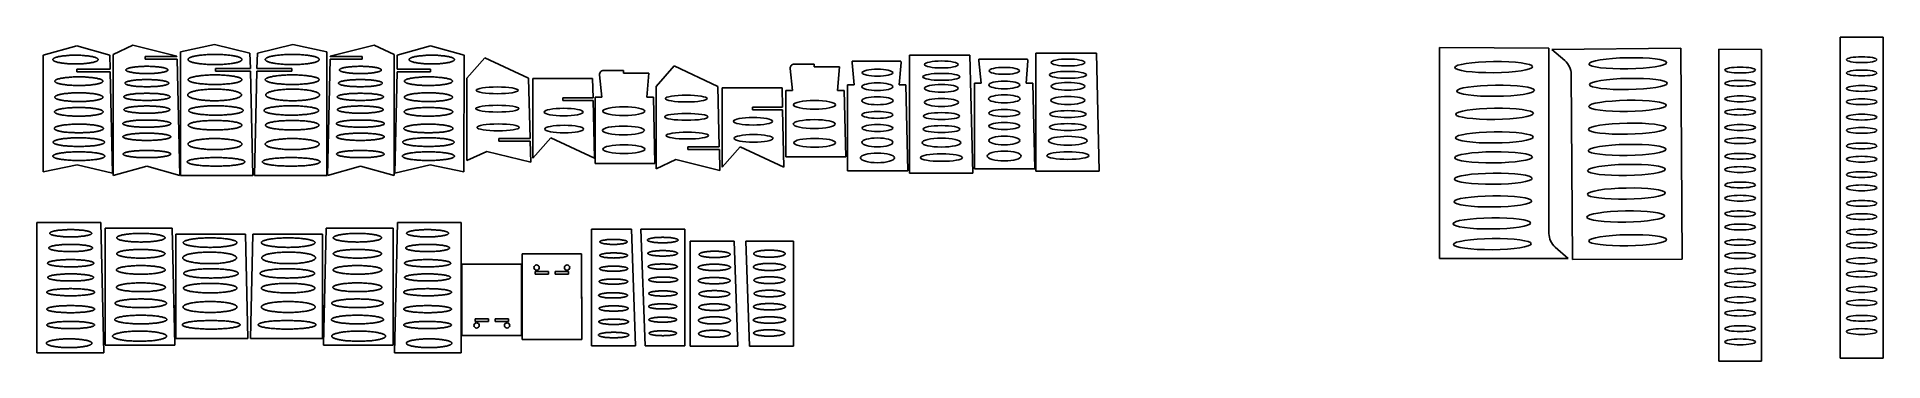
# Model space of a CAD drawing. Header units: inches. Extents: x 8 to 1401, y 8 to 252.
import ezdxf

# ---------------------------------------------------------------- set-up
doc = ezdxf.new("R2010")
doc.units = ezdxf.units.IN
doc.header["$MEASUREMENT"] = 0
doc.layers.add('LAYER01', color=7, linetype='Continuous')

# ---------------------------------------------------------------- blocks, each defined once
blk = doc.blocks.new('*U5')
at = {"layer": 'LAYER01'}
for centre in [(0, 5), (0, -5)]:
    blk.add_ellipse(centre, major_axis=(11.5, 0), ratio=0.190345, dxfattribs=at)
blk = doc.blocks.new('*U6')
at = {"layer": 'LAYER01', "color": 0, "linetype": 'ByBlock', "lineweight": -2, "transparency": 16777216}
for p in [(0, 194.9), (0, 173.2), (0, 151.6), (0, 129.9), (0, 108.3), (0, 86.6), (0, 65), (0, 43.3), (0, 21.7), (0, 0)]:
    blk.add_blockref('*U5', p, dxfattribs=at)
blk = doc.blocks.new('*U11')
at = {"layer": 'LAYER01'}
for centre in [(0, 5), (0, -5)]:
    blk.add_ellipse(centre, major_axis=(11.5, 0), ratio=0.190345, dxfattribs=at)
blk = doc.blocks.new('*U12')
at = {"layer": 'LAYER01', "color": 0, "linetype": 'ByBlock', "lineweight": -2, "transparency": 16777216}
for p in [(0, 194.9), (0, 173.2), (0, 151.6), (0, 129.9), (0, 108.3), (0, 86.6), (0, 65), (0, 43.3), (0, 21.7), (0, 0)]:
    blk.add_blockref('*U11', p, dxfattribs=at)

msp = doc.modelspace()

# ---------------------------------------------------------------- linework, layer by layer
for p, q in [((1368.9, 252.4), (1368.9, 10.3)), ((1368.9, 252.4), (1401.2, 252.3)), ((1401.2, 252.3), (1401.2, 10.3)), ((38.2, 245.8), (12.9, 238.6)), ((12.9, 238.6), (12.9, 150.8)), ((63.2, 238.8), (38.2, 245.8)), ((63.4, 228.2), (63.2, 238.8)), ((80.6, 246.2), (65.7, 239.3)), ((65.7, 148), (65.7, 239.3)), ((113.8, 238), (80.6, 246.2)), ((89.8, 237.7), (89.8, 235.7)), ((89.8, 237.7), (113.8, 237.7)), ((113.8, 238), (113.8, 237.7)), ((142.1, 246.7), (116.6, 241.3)), ((116.6, 148), (116.6, 241.3)), ((168.9, 240.3), (142.1, 246.7)), ((168.9, 240.3), (169.2, 228.7)), ((174.5, 240.3), (174.2, 228.7)), ((174.5, 240.3), (201.3, 246.7)), ((201.3, 246.7), (226.8, 241.3)), ((226.8, 148), (226.8, 241.3)), ((229.5, 238), (262.7, 246.2)), ((229.5, 238), (229.5, 237.7)), ((253.6, 237.7), (229.5, 237.7)), ((253.6, 237.7), (253.6, 235.7)), ((262.7, 246.2), (277.7, 239.3)), ((277.7, 148), (277.7, 239.3)), ((279.9, 228.2), (280.1, 238.8)), ((280.1, 238.8), (305.1, 245.8)), ((305.1, 245.8), (330.5, 238.6)), ((330.5, 238.6), (330.4, 150.8)), ((666.6, 149.8), (666.6, 238.8)), ((712.2, 238.8), (666.6, 238.8)), ((714.3, 149.8), (712.2, 238.8)), ((762, 151.3), (762, 240.3)), ((807.6, 240.3), (762, 240.3)), ((809.7, 151.3), (807.6, 240.3)), ((1066.4, 244.4), (1149.1, 243.9)), ((1066.4, 244.4), (1066.4, 85.4)), ((1149.1, 243.9), (1149.1, 104.3)), ((1248.5, 243.9), (1151.3, 243.1)), ((1161.1, 234.6), (1151.3, 243.1)), ((1249.7, 84.9), (1248.5, 243.9)), ((1277.2, 243.2), (1309.5, 243)), ((1277.2, 243.2), (1277.2, 8.2)), ((1309.5, 243), (1309.5, 8.2)), ((38.2, 228.2), (63.4, 228.2)), ((38.2, 228.2), (38.2, 226.2)), ((38.2, 226.2), (63.5, 226.2)), ((63.5, 226.2), (65.3, 149.8)), ((89.8, 235.7), (113.9, 235.7)), ((113.9, 235.7), (116, 148.1)), ((142.9, 228.7), (169.2, 228.7)), ((142.9, 228.7), (142.9, 226.7)), ((142.9, 226.7), (169.2, 226.7)), ((169.2, 226.7), (171, 148)), ((174.2, 226.7), (172.3, 148)), ((174.2, 228.7), (200.5, 228.7)), ((200.5, 226.7), (174.2, 226.7)), ((200.5, 228.7), (200.5, 226.7)), ((229.5, 235.7), (227.4, 148.1)), ((253.6, 235.7), (229.5, 235.7)), ((279.9, 226.2), (278.1, 149.8)), ((305.2, 228.2), (279.9, 228.2)), ((305.2, 226.2), (279.9, 226.2)), ((305.2, 228.2), (305.2, 226.2)), ((332.6, 221.4), (346.2, 236.8)), ((346.2, 236.8), (379.2, 221.4)), ((434.3, 207.1), (432.7, 223.8)), ((435.7, 227.1), (450.8, 227.1)), ((450.8, 227.1), (450.8, 225.1)), ((450.8, 225.1), (469.8, 225.1)), ((468.4, 207.1), (469.8, 225.1)), ((475.3, 215.2), (488.9, 230.6)), ((488.9, 230.6), (521.9, 215.2)), ((578.3, 212), (576.6, 228.7)), ((579.6, 232), (594.7, 232)), ((594.7, 232), (594.7, 230)), ((594.7, 230), (613.7, 230)), ((612.3, 212), (613.7, 230)), ((623.3, 234.3), (623.2, 233)), ((624.9, 216.3), (623.2, 233)), ((623.3, 234.3), (660, 234.3)), ((658.9, 216.3), (660.2, 233.1)), ((660, 234.3), (660.2, 233.1)), ((718.9, 234.4), (719, 235.7)), ((720.6, 217.7), (718.9, 234.4)), ((719, 235.7), (755.7, 235.7)), ((754.6, 217.7), (755.9, 234.5)), ((755.7, 235.7), (755.9, 234.5)), ((1166.9, 84.7), (1165.9, 224.3)), ((332.6, 159.3), (332.6, 221.4)), ((380.3, 175.8), (379.2, 221.4)), ((382.3, 221.1), (427.5, 221.1)), ((382.3, 161.1), (382.3, 221.1)), ((427.9, 206.5), (427.5, 221.1)), ((475.3, 153.1), (475.3, 215.2)), ((523, 169.6), (521.9, 215.2)), ((525.2, 214.2), (570.4, 214.2)), ((525.2, 154.2), (525.2, 214.2)), ((570.7, 199.5), (570.4, 214.2)), ((573.3, 162), (573.3, 212)), ((573.3, 212), (578.3, 212)), ((612.3, 212), (617.3, 212)), ((618.5, 162), (617.3, 212)), ((619.9, 151.6), (619.9, 216.3)), ((619.9, 216.3), (624.9, 216.3)), ((663.9, 216.3), (658.9, 216.3)), ((665.4, 151.6), (663.9, 216.3)), ((715.6, 153), (715.6, 217.7)), ((715.6, 217.7), (720.6, 217.7)), ((759.6, 217.7), (754.6, 217.7)), ((761.1, 153), (759.6, 217.7)), ((405.1, 206.5), (427.9, 206.5)), ((405.1, 206.5), (405.1, 204.5)), ((427.9, 204.5), (405.1, 204.5)), ((428.9, 161.1), (427.9, 204.5)), ((429.3, 157.1), (429.3, 207.1)), ((429.3, 207.1), (434.3, 207.1)), ((468.4, 207.1), (473.4, 207.1)), ((474.5, 157.1), (473.4, 207.1)), ((548, 199.5), (570.7, 199.5)), ((548, 199.5), (548, 197.5)), ((570.8, 197.5), (548, 197.5)), ((571.8, 154.2), (570.8, 197.5)), ((64.9, 168.3), (65.1, 157.7)), ((278.5, 168.3), (278.3, 157.7)), ((356.7, 175.8), (380.3, 175.8)), ((356.8, 173.8), (356.7, 175.8)), ((356.8, 173.8), (380.4, 173.8)), ((380.8, 158), (380.4, 173.8)), ((382.3, 161.1), (395.9, 176.5)), ((395.9, 176.5), (428.9, 161.1)), ((499.4, 169.6), (523, 169.6)), ((499.4, 167.6), (499.4, 169.6)), ((499.4, 167.6), (523.1, 167.6)), ((523.4, 151.8), (523.1, 167.6)), ((525.2, 154.2), (538.8, 169.5)), ((538.8, 169.5), (571.8, 154.2)), ((38.5, 156.1), (12.9, 150.8)), ((65.3, 149.8), (38.5, 156.1)), ((91, 155.1), (65.6, 147.9)), ((116, 148.1), (91, 155.1)), ((227.4, 148.1), (252.4, 155.1)), ((252.4, 155.1), (277.7, 147.9)), ((278.1, 149.8), (304.9, 156.1)), ((304.9, 156.1), (330.4, 150.8)), ((347.6, 166.2), (332.6, 159.3)), ((380.8, 158), (347.6, 166.2)), ((429.3, 157.1), (474.5, 157.1)), ((490.2, 160), (475.3, 153.1)), ((523.4, 151.8), (490.2, 160)), ((573.3, 162), (618.5, 162)), ((171, 148), (116.6, 148)), ((172.3, 148), (226.8, 148)), ((619.9, 151.6), (665.4, 151.6)), ((666.6, 149.8), (714.3, 149.8)), ((715.6, 153), (761.1, 153)), ((762, 151.3), (809.7, 151.3)), ((8.2, 14.4), (8.2, 112.7)), ((8.2, 112.7), (56.4, 112.7)), ((56.4, 112.7), (58.5, 25)), ((280.2, 112.7), (278.1, 25)), ((328.4, 112.7), (280.2, 112.7)), ((328.4, 14.4), (328.4, 112.7)), ((59.7, 108.2), (59.7, 20.2)), ((59.7, 108.2), (110.3, 108.2)), ((110.3, 108.2), (112, 31.8)), ((112.9, 25.2), (112.9, 103.9)), ((112.9, 103.9), (165.5, 103.9)), ((165.5, 103.9), (167.3, 25.2)), ((171.1, 103.9), (169.3, 25.2)), ((223.7, 103.9), (171.1, 103.9)), ((223.7, 25.2), (223.7, 103.9)), ((226.3, 108.2), (224.6, 31.8)), ((276.9, 108.2), (226.3, 108.2)), ((276.9, 108.2), (276.9, 20.2)), ((426.7, 107.6), (426.7, 19.6)), ((456.7, 107.6), (459.9, 19.6)), ((467, 19.6), (463.8, 107.6)), ((463.8, 107.6), (497, 107.6)), ((497, 19.6), (497, 107.6)), ((419.2, 89.1), (374.2, 89.1)), ((374.2, 78.4), (374.2, 89.1)), ((419.2, 89.1), (419.3, 24.3)), ((1066.4, 85.4), (1163.6, 85.4)), ((1153.8, 94), (1163.6, 85.4)), ((1249.7, 84.9), (1166.9, 84.7)), ((328.9, 81.3), (328.9, 27.4)), ((373.9, 81.3), (328.9, 81.3)), ((373.9, 81.3), (373.9, 27.4)), ((374.2, 78.4), (374.2, 24.3)), ((394.2, 75.6), (384.2, 75.6)), ((384.2, 73.6), (384.2, 75.6)), ((394.2, 73.6), (384.2, 73.6)), ((394.2, 73.6), (394.2, 75.6)), ((409.2, 75.6), (399.2, 75.6)), ((399.2, 73.6), (399.2, 75.6)), ((409.2, 73.6), (399.2, 73.6)), ((409.2, 75.6), (409.2, 73.6)), ((419.3, 78.4), (419.2, 78.4)), ((419.3, 73.4), (419.2, 73.4)), ((374.2, 60.3), (374.2, 55.3)), ((419.3, 60.3), (419.2, 60.3)), ((419.2, 60.3), (419.2, 55.3)), ((111.7, 50.3), (111.9, 39.7)), ((224.9, 50.3), (224.7, 39.7)), ((419.2, 55.3), (419.3, 55.3)), ((112, 31.8), (112.3, 20.2)), ((224.6, 31.8), (224.3, 20.2)), ((348.9, 40), (338.9, 40)), ((338.9, 38), (338.9, 40)), ((348.9, 38), (338.9, 38)), ((348.9, 40), (348.9, 38)), ((363.9, 40), (353.9, 40)), ((353.9, 38), (353.9, 40)), ((363.9, 38), (353.9, 38)), ((363.9, 40), (363.9, 38)), ((8.2, 14.4), (58.7, 14.4)), ((58.7, 14.4), (58.5, 25)), ((59.7, 20.2), (112.3, 20.2)), ((167.3, 25.2), (112.9, 25.2)), ((169.3, 25.2), (223.7, 25.2)), ((276.9, 20.2), (224.3, 20.2)), ((277.9, 14.4), (278.1, 25)), ((328.4, 14.4), (277.9, 14.4)), ((373.9, 27.4), (328.9, 27.4)), ((419.3, 24.3), (374.2, 24.3)), ((459.9, 19.6), (426.7, 19.6)), ((1277.2, 8.2), (1309.5, 8.2)), ((1401.2, 10.3), (1368.9, 10.3))]:
    msp.add_line(p, q)
at = {"color": 0}
for p, q in [((426.7, 107.6), (456.7, 107.6)), ((501.2, 98.6), (501.2, 19.3)), ((501.2, 98.6), (534.4, 98.6)), ((534.4, 98.6), (537.1, 19.3)), ((545.8, 19.3), (543.1, 98.6)), ((543.1, 98.6), (579, 98.6)), ((579, 19.3), (579, 98.6)), ((497, 19.6), (467, 19.6)), ((537.1, 19.3), (501.2, 19.3)), ((579, 19.3), (545.8, 19.3))]:
    msp.add_line(p, q, dxfattribs=at)
for points in [[(54.4, 235.4, 0), (54.4, 235.2, 0), (54.3, 235.1, 0), (54.2, 234.9, 0), (54.1, 234.8, 0), (53.9, 234.6, 0), (53.7, 234.4, 0), (53.4, 234.3, 0), (53.1, 234.1, 0), (52.8, 234, 0), (52.4, 233.9, 0), (52, 233.7, 0), (51.5, 233.6, 0), (51, 233.4, 0), (50.5, 233.3, 0), (50, 233.2, 0), (49.4, 233.1, 0), (48.8, 233, 0), (48.1, 232.9, 0), (47.5, 232.8, 0), (46.8, 232.7, 0), (46.1, 232.6, 0), (45.3, 232.5, 0), (44.6, 232.4, 0), (43.8, 232.4, 0), (43, 232.3, 0), (42.2, 232.3, 0), (41.4, 232.2, 0), (40.6, 232.2, 0), (39.8, 232.2, 0), (38.9, 232.1, 0), (38.1, 232.1, 0), (37.3, 232.1, 0), (36.4, 232.1, 0), (35.6, 232.1, 0), (34.7, 232.2, 0), (33.9, 232.2, 0), (33.1, 232.2, 0), (32.3, 232.3, 0), (31.5, 232.3, 0), (30.7, 232.4, 0), (29.9, 232.4, 0), (29.2, 232.5, 0), (28.4, 232.6, 0), (27.7, 232.7, 0), (27, 232.8, 0), (26.4, 232.9, 0), (25.7, 233, 0), (25.1, 233.1, 0), (24.5, 233.2, 0), (24, 233.3, 0), (23.5, 233.4, 0), (23, 233.6, 0), (22.5, 233.7, 0), (22.1, 233.9, 0), (21.8, 234, 0), (21.4, 234.1, 0), (21.1, 234.3, 0), (20.8, 234.4, 0), (20.6, 234.6, 0), (20.4, 234.8, 0), (20.3, 234.9, 0), (20.2, 235.1, 0), (20.1, 235.2, 0), (20.1, 235.4, 0), (20.1, 235.6, 0), (20.2, 235.7, 0), (20.3, 235.9, 0), (20.4, 236, 0), (20.6, 236.2, 0), (20.8, 236.3, 0), (21.1, 236.5, 0), (21.4, 236.6, 0), (21.8, 236.8, 0), (22.1, 236.9, 0), (22.5, 237.1, 0), (23, 237.2, 0), (23.5, 237.3, 0), (24, 237.5, 0), (24.5, 237.6, 0), (25.1, 237.7, 0), (25.7, 237.8, 0), (26.4, 237.9, 0), (27, 238, 0), (27.7, 238.1, 0), (28.4, 238.2, 0), (29.2, 238.3, 0), (29.9, 238.3, 0), (30.7, 238.4, 0), (31.5, 238.5, 0), (32.3, 238.5, 0), (33.1, 238.6, 0), (33.9, 238.6, 0), (34.7, 238.6, 0), (35.6, 238.6, 0), (36.4, 238.7, 0), (37.3, 238.7, 0), (38.1, 238.7, 0), (38.9, 238.6, 0), (39.8, 238.6, 0), (40.6, 238.6, 0), (41.4, 238.6, 0), (42.2, 238.5, 0), (43, 238.5, 0), (43.8, 238.4, 0), (44.6, 238.3, 0), (45.3, 238.3, 0), (46.1, 238.2, 0), (46.8, 238.1, 0), (47.5, 238, 0), (48.1, 237.9, 0), (48.8, 237.8, 0), (49.4, 237.7, 0), (50, 237.6, 0), (50.5, 237.5, 0), (51, 237.3, 0), (51.5, 237.2, 0), (52, 237.1, 0), (52.4, 236.9, 0), (52.8, 236.8, 0), (53.1, 236.6, 0), (53.4, 236.5, 0), (53.7, 236.3, 0), (53.9, 236.2, 0), (54.1, 236, 0), (54.2, 235.9, 0), (54.3, 235.7, 0), (54.4, 235.6, 0), (54.4, 235.4, 0)], [(122.2, 235.5, 0), (122.2, 235.6, 0), (122.3, 235.8, 0), (122.4, 236, 0), (122.5, 236.2, 0), (122.8, 236.4, 0), (123, 236.6, 0), (123.3, 236.7, 0), (123.7, 236.9, 0), (124.1, 237.1, 0), (124.6, 237.3, 0), (125, 237.4, 0), (125.6, 237.6, 0), (126.2, 237.7, 0), (126.8, 237.9, 0), (127.4, 238, 0), (128.1, 238.1, 0), (128.8, 238.3, 0), (129.6, 238.4, 0), (130.4, 238.5, 0), (131.2, 238.6, 0), (132, 238.7, 0), (132.9, 238.8, 0), (133.8, 238.9, 0), (134.7, 239, 0), (135.6, 239, 0), (136.6, 239.1, 0), (137.6, 239.2, 0), (138.5, 239.2, 0), (139.5, 239.2, 0), (140.5, 239.2, 0), (141.5, 239.3, 0), (142.5, 239.3, 0), (143.5, 239.3, 0), (144.5, 239.2, 0), (145.5, 239.2, 0), (146.5, 239.2, 0), (147.4, 239.2, 0), (148.4, 239.1, 0), (149.4, 239, 0), (150.3, 239, 0), (151.2, 238.9, 0), (152.1, 238.8, 0), (153, 238.7, 0), (153.8, 238.6, 0), (154.6, 238.5, 0), (155.4, 238.4, 0), (156.2, 238.3, 0), (156.9, 238.1, 0), (157.6, 238, 0), (158.2, 237.9, 0), (158.8, 237.7, 0), (159.4, 237.6, 0), (160, 237.4, 0), (160.4, 237.3, 0), (160.9, 237.1, 0), (161.3, 236.9, 0), (161.7, 236.7, 0), (162, 236.6, 0), (162.2, 236.4, 0), (162.5, 236.2, 0), (162.6, 236, 0), (162.8, 235.8, 0), (162.8, 235.6, 0), (162.9, 235.5, 0), (162.8, 235.3, 0), (162.8, 235.1, 0), (162.6, 234.9, 0), (162.5, 234.7, 0), (162.2, 234.5, 0), (162, 234.3, 0), (161.7, 234.2, 0), (161.3, 234, 0), (160.9, 233.8, 0), (160.4, 233.7, 0), (160, 233.5, 0), (159.4, 233.3, 0), (158.8, 233.2, 0), (158.2, 233, 0), (157.6, 232.9, 0), (156.9, 232.8, 0), (156.2, 232.6, 0), (155.4, 232.5, 0), (154.6, 232.4, 0), (153.8, 232.3, 0), (153, 232.2, 0), (152.1, 232.1, 0), (151.2, 232, 0), (150.3, 231.9, 0), (149.4, 231.9, 0), (148.4, 231.8, 0), (147.4, 231.8, 0), (146.5, 231.7, 0), (145.5, 231.7, 0), (144.5, 231.7, 0), (143.5, 231.6, 0), (142.5, 231.6, 0), (141.5, 231.6, 0), (140.5, 231.7, 0), (139.5, 231.7, 0), (138.5, 231.7, 0), (137.6, 231.8, 0), (136.6, 231.8, 0), (135.6, 231.9, 0), (134.7, 231.9, 0), (133.8, 232, 0), (132.9, 232.1, 0), (132, 232.2, 0), (131.2, 232.3, 0), (130.4, 232.4, 0), (129.6, 232.5, 0), (128.8, 232.6, 0), (128.1, 232.8, 0), (127.4, 232.9, 0), (126.8, 233, 0), (126.2, 233.2, 0), (125.6, 233.3, 0), (125, 233.5, 0), (124.6, 233.7, 0), (124.1, 233.8, 0), (123.7, 234, 0), (123.3, 234.2, 0), (123, 234.3, 0), (122.8, 234.5, 0), (122.5, 234.7, 0), (122.4, 234.9, 0), (122.3, 235.1, 0), (122.2, 235.3, 0), (122.2, 235.5, 0)], [(221.2, 235.5, 0), (221.2, 235.6, 0), (221.1, 235.8, 0), (221, 236, 0), (220.8, 236.2, 0), (220.6, 236.4, 0), (220.3, 236.6, 0), (220, 236.7, 0), (219.7, 236.9, 0), (219.3, 237.1, 0), (218.8, 237.3, 0), (218.3, 237.4, 0), (217.8, 237.6, 0), (217.2, 237.7, 0), (216.6, 237.9, 0), (215.9, 238, 0), (215.3, 238.1, 0), (214.5, 238.3, 0), (213.8, 238.4, 0), (213, 238.5, 0), (212.2, 238.6, 0), (211.3, 238.7, 0), (210.5, 238.8, 0), (209.6, 238.9, 0), (208.7, 239, 0), (207.7, 239, 0), (206.8, 239.1, 0), (205.8, 239.2, 0), (204.8, 239.2, 0), (203.9, 239.2, 0), (202.9, 239.2, 0), (201.9, 239.3, 0), (200.9, 239.3, 0), (199.9, 239.3, 0), (198.9, 239.2, 0), (197.9, 239.2, 0), (196.9, 239.2, 0), (195.9, 239.2, 0), (195, 239.1, 0), (194, 239, 0), (193.1, 239, 0), (192.2, 238.9, 0), (191.3, 238.8, 0), (190.4, 238.7, 0), (189.6, 238.6, 0), (188.7, 238.5, 0), (188, 238.4, 0), (187.2, 238.3, 0), (186.5, 238.1, 0), (185.8, 238, 0), (185.1, 237.9, 0), (184.5, 237.7, 0), (183.9, 237.6, 0), (183.4, 237.4, 0), (182.9, 237.3, 0), (182.5, 237.1, 0), (182.1, 236.9, 0), (181.7, 236.7, 0), (181.4, 236.6, 0), (181.1, 236.4, 0), (180.9, 236.2, 0), (180.7, 236, 0), (180.6, 235.8, 0), (180.5, 235.6, 0), (180.5, 235.5, 0), (180.5, 235.3, 0), (180.6, 235.1, 0), (180.7, 234.9, 0), (180.9, 234.7, 0), (181.1, 234.5, 0), (181.4, 234.3, 0), (181.7, 234.2, 0), (182.1, 234, 0), (182.5, 233.8, 0), (182.9, 233.7, 0), (183.4, 233.5, 0), (183.9, 233.3, 0), (184.5, 233.2, 0), (185.1, 233, 0), (185.8, 232.9, 0), (186.5, 232.8, 0), (187.2, 232.6, 0), (188, 232.5, 0), (188.7, 232.4, 0), (189.6, 232.3, 0), (190.4, 232.2, 0), (191.3, 232.1, 0), (192.2, 232, 0), (193.1, 231.9, 0), (194, 231.9, 0), (195, 231.8, 0), (195.9, 231.8, 0), (196.9, 231.7, 0), (197.9, 231.7, 0), (198.9, 231.7, 0), (199.9, 231.6, 0), (200.9, 231.6, 0), (201.9, 231.6, 0), (202.9, 231.7, 0), (203.9, 231.7, 0), (204.8, 231.7, 0), (205.8, 231.8, 0), (206.8, 231.8, 0), (207.7, 231.9, 0), (208.7, 231.9, 0), (209.6, 232, 0), (210.5, 232.1, 0), (211.3, 232.2, 0), (212.2, 232.3, 0), (213, 232.4, 0), (213.8, 232.5, 0), (214.5, 232.6, 0), (215.3, 232.8, 0), (215.9, 232.9, 0), (216.6, 233, 0), (217.2, 233.2, 0), (217.8, 233.3, 0), (218.3, 233.5, 0), (218.8, 233.7, 0), (219.3, 233.8, 0), (219.7, 234, 0), (220, 234.2, 0), (220.3, 234.3, 0), (220.6, 234.5, 0), (220.8, 234.7, 0), (221, 234.9, 0), (221.1, 235.1, 0), (221.2, 235.3, 0), (221.2, 235.5, 0)], [(289, 235.4, 0), (289, 235.2, 0), (289, 235.1, 0), (289.1, 234.9, 0), (289.3, 234.8, 0), (289.5, 234.6, 0), (289.7, 234.4, 0), (290, 234.3, 0), (290.3, 234.1, 0), (290.6, 234, 0), (291, 233.9, 0), (291.4, 233.7, 0), (291.9, 233.6, 0), (292.3, 233.4, 0), (292.9, 233.3, 0), (293.4, 233.2, 0), (294, 233.1, 0), (294.6, 233, 0), (295.2, 232.9, 0), (295.9, 232.8, 0), (296.6, 232.7, 0), (297.3, 232.6, 0), (298, 232.5, 0), (298.8, 232.4, 0), (299.6, 232.4, 0), (300.3, 232.3, 0), (301.1, 232.3, 0), (301.9, 232.2, 0), (302.8, 232.2, 0), (303.6, 232.2, 0), (304.4, 232.1, 0), (305.3, 232.1, 0), (306.1, 232.1, 0), (307, 232.1, 0), (307.8, 232.1, 0), (308.6, 232.2, 0), (309.5, 232.2, 0), (310.3, 232.2, 0), (311.1, 232.3, 0), (311.9, 232.3, 0), (312.7, 232.4, 0), (313.4, 232.4, 0), (314.2, 232.5, 0), (314.9, 232.6, 0), (315.6, 232.7, 0), (316.3, 232.8, 0), (317, 232.9, 0), (317.6, 233, 0), (318.2, 233.1, 0), (318.8, 233.2, 0), (319.4, 233.3, 0), (319.9, 233.4, 0), (320.4, 233.6, 0), (320.8, 233.7, 0), (321.2, 233.9, 0), (321.6, 234, 0), (322, 234.1, 0), (322.3, 234.3, 0), (322.5, 234.4, 0), (322.8, 234.6, 0), (322.9, 234.8, 0), (323.1, 234.9, 0), (323.2, 235.1, 0), (323.2, 235.2, 0), (323.3, 235.4, 0), (323.2, 235.6, 0), (323.2, 235.7, 0), (323.1, 235.9, 0), (322.9, 236, 0), (322.8, 236.2, 0), (322.5, 236.3, 0), (322.3, 236.5, 0), (322, 236.6, 0), (321.6, 236.8, 0), (321.2, 236.9, 0), (320.8, 237.1, 0), (320.4, 237.2, 0), (319.9, 237.3, 0), (319.4, 237.5, 0), (318.8, 237.6, 0), (318.2, 237.7, 0), (317.6, 237.8, 0), (317, 237.9, 0), (316.3, 238, 0), (315.6, 238.1, 0), (314.9, 238.2, 0), (314.2, 238.3, 0), (313.4, 238.3, 0), (312.7, 238.4, 0), (311.9, 238.5, 0), (311.1, 238.5, 0), (310.3, 238.6, 0), (309.5, 238.6, 0), (308.6, 238.6, 0), (307.8, 238.6, 0), (307, 238.7, 0), (306.1, 238.7, 0), (305.3, 238.7, 0), (304.4, 238.6, 0), (303.6, 238.6, 0), (302.8, 238.6, 0), (301.9, 238.6, 0), (301.1, 238.5, 0), (300.3, 238.5, 0), (299.6, 238.4, 0), (298.8, 238.3, 0), (298, 238.3, 0), (297.3, 238.2, 0), (296.6, 238.1, 0), (295.9, 238, 0), (295.2, 237.9, 0), (294.6, 237.8, 0), (294, 237.7, 0), (293.4, 237.6, 0), (292.9, 237.5, 0), (292.3, 237.3, 0), (291.9, 237.2, 0), (291.4, 237.1, 0), (291, 236.9, 0), (290.6, 236.8, 0), (290.3, 236.6, 0), (290, 236.5, 0), (289.7, 236.3, 0), (289.5, 236.2, 0), (289.3, 236, 0), (289.1, 235.9, 0), (289, 235.7, 0), (289, 235.6, 0), (289, 235.4, 0)], [(75.3, 227.6, 0), (75.3, 227.7, 0), (75.4, 227.8, 0), (75.5, 228, 0), (75.6, 228.1, 0), (75.8, 228.2, 0), (76, 228.3, 0), (76.2, 228.5, 0), (76.5, 228.6, 0), (76.8, 228.7, 0), (77.2, 228.8, 0), (77.6, 229, 0), (78, 229.1, 0), (78.4, 229.2, 0), (78.9, 229.3, 0), (79.4, 229.4, 0), (79.9, 229.5, 0), (80.5, 229.6, 0), (81.1, 229.7, 0), (81.7, 229.7, 0), (82.3, 229.8, 0), (83, 229.9, 0), (83.7, 229.9, 0), (84.4, 230, 0), (85.1, 230.1, 0), (85.8, 230.1, 0), (86.5, 230.1, 0), (87.3, 230.2, 0), (88.1, 230.2, 0), (88.8, 230.2, 0), (89.6, 230.3, 0), (90.4, 230.3, 0), (91.1, 230.3, 0), (91.9, 230.3, 0), (92.7, 230.3, 0), (93.5, 230.2, 0), (94.2, 230.2, 0), (95, 230.2, 0), (95.7, 230.1, 0), (96.5, 230.1, 0), (97.2, 230.1, 0), (97.9, 230, 0), (98.6, 229.9, 0), (99.3, 229.9, 0), (99.9, 229.8, 0), (100.6, 229.7, 0), (101.2, 229.7, 0), (101.8, 229.6, 0), (102.3, 229.5, 0), (102.9, 229.4, 0), (103.4, 229.3, 0), (103.9, 229.2, 0), (104.3, 229.1, 0), (104.7, 229, 0), (105.1, 228.8, 0), (105.5, 228.7, 0), (105.8, 228.6, 0), (106.1, 228.5, 0), (106.3, 228.3, 0), (106.5, 228.2, 0), (106.7, 228.1, 0), (106.8, 228, 0), (106.9, 227.8, 0), (107, 227.7, 0), (107, 227.6, 0), (107, 227.4, 0), (106.9, 227.3, 0), (106.8, 227.2, 0), (106.7, 227, 0), (106.5, 226.9, 0), (106.3, 226.8, 0), (106.1, 226.7, 0), (105.8, 226.5, 0), (105.5, 226.4, 0), (105.1, 226.3, 0), (104.7, 226.2, 0), (104.3, 226.1, 0), (103.9, 226, 0), (103.4, 225.9, 0), (102.9, 225.8, 0), (102.3, 225.7, 0), (101.8, 225.6, 0), (101.2, 225.5, 0), (100.6, 225.4, 0), (99.9, 225.3, 0), (99.3, 225.2, 0), (98.6, 225.2, 0), (97.9, 225.1, 0), (97.2, 225.1, 0), (96.5, 225, 0), (95.7, 225, 0), (95, 224.9, 0), (94.2, 224.9, 0), (93.5, 224.9, 0), (92.7, 224.9, 0), (91.9, 224.9, 0), (91.1, 224.9, 0), (90.4, 224.9, 0), (89.6, 224.9, 0), (88.8, 224.9, 0), (88.1, 224.9, 0), (87.3, 224.9, 0), (86.5, 225, 0), (85.8, 225, 0), (85.1, 225.1, 0), (84.4, 225.1, 0), (83.7, 225.2, 0), (83, 225.2, 0), (82.3, 225.3, 0), (81.7, 225.4, 0), (81.1, 225.5, 0), (80.5, 225.6, 0), (79.9, 225.7, 0), (79.4, 225.8, 0), (78.9, 225.9, 0), (78.4, 226, 0), (78, 226.1, 0), (77.6, 226.2, 0), (77.2, 226.3, 0), (76.8, 226.4, 0), (76.5, 226.5, 0), (76.2, 226.7, 0), (76, 226.8, 0), (75.8, 226.9, 0), (75.6, 227, 0), (75.5, 227.2, 0), (75.4, 227.3, 0), (75.3, 227.4, 0), (75.3, 227.6, 0)], [(122.3, 220.2, 0), (122.3, 220.4, 0), (122.4, 220.6, 0), (122.5, 220.8, 0), (122.6, 220.9, 0), (122.9, 221.1, 0), (123.1, 221.3, 0), (123.4, 221.4, 0), (123.8, 221.6, 0), (124.2, 221.8, 0), (124.7, 221.9, 0), (125.1, 222.1, 0), (125.7, 222.2, 0), (126.3, 222.4, 0), (126.9, 222.5, 0), (127.5, 222.7, 0), (128.2, 222.8, 0), (128.9, 222.9, 0), (129.7, 223, 0), (130.5, 223.1, 0), (131.3, 223.2, 0), (132.1, 223.3, 0), (133, 223.4, 0), (133.9, 223.5, 0), (134.8, 223.6, 0), (135.7, 223.6, 0), (136.7, 223.7, 0), (137.6, 223.7, 0), (138.6, 223.8, 0), (139.6, 223.8, 0), (140.6, 223.8, 0), (141.6, 223.8, 0), (142.6, 223.8, 0), (143.6, 223.8, 0), (144.5, 223.8, 0), (145.5, 223.8, 0), (146.5, 223.8, 0), (147.5, 223.7, 0), (148.4, 223.7, 0), (149.4, 223.6, 0), (150.3, 223.6, 0), (151.2, 223.5, 0), (152.1, 223.4, 0), (153, 223.3, 0), (153.8, 223.2, 0), (154.6, 223.1, 0), (155.4, 223, 0), (156.2, 222.9, 0), (156.9, 222.8, 0), (157.6, 222.7, 0), (158.2, 222.5, 0), (158.9, 222.4, 0), (159.4, 222.2, 0), (160, 222.1, 0), (160.5, 221.9, 0), (160.9, 221.8, 0), (161.3, 221.6, 0), (161.7, 221.4, 0), (162, 221.3, 0), (162.2, 221.1, 0), (162.5, 220.9, 0), (162.6, 220.8, 0), (162.8, 220.6, 0), (162.8, 220.4, 0), (162.9, 220.2, 0), (162.8, 220.1, 0), (162.8, 219.9, 0), (162.6, 219.7, 0), (162.5, 219.5, 0), (162.2, 219.4, 0), (162, 219.2, 0), (161.7, 219, 0), (161.3, 218.9, 0), (160.9, 218.7, 0), (160.5, 218.5, 0), (160, 218.4, 0), (159.4, 218.2, 0), (158.9, 218.1, 0), (158.2, 217.9, 0), (157.6, 217.8, 0), (156.9, 217.7, 0), (156.2, 217.6, 0), (155.4, 217.4, 0), (154.6, 217.3, 0), (153.8, 217.2, 0), (153, 217.1, 0), (152.1, 217.1, 0), (151.2, 217, 0), (150.3, 216.9, 0), (149.4, 216.8, 0), (148.4, 216.8, 0), (147.5, 216.7, 0), (146.5, 216.7, 0), (145.5, 216.7, 0), (144.5, 216.6, 0), (143.6, 216.6, 0), (142.6, 216.6, 0), (141.6, 216.6, 0), (140.6, 216.6, 0), (139.6, 216.7, 0), (138.6, 216.7, 0), (137.6, 216.7, 0), (136.7, 216.8, 0), (135.7, 216.8, 0), (134.8, 216.9, 0), (133.9, 217, 0), (133, 217.1, 0), (132.1, 217.1, 0), (131.3, 217.2, 0), (130.5, 217.3, 0), (129.7, 217.4, 0), (128.9, 217.6, 0), (128.2, 217.7, 0), (127.5, 217.8, 0), (126.9, 217.9, 0), (126.3, 218.1, 0), (125.7, 218.2, 0), (125.1, 218.4, 0), (124.7, 218.5, 0), (124.2, 218.7, 0), (123.8, 218.9, 0), (123.4, 219, 0), (123.1, 219.2, 0), (122.9, 219.4, 0), (122.6, 219.5, 0), (122.5, 219.7, 0), (122.4, 219.9, 0), (122.3, 220.1, 0), (122.3, 220.2, 0)], [(221.1, 220.2, 0), (221.1, 220.4, 0), (221, 220.6, 0), (220.9, 220.8, 0), (220.7, 220.9, 0), (220.5, 221.1, 0), (220.2, 221.3, 0), (219.9, 221.4, 0), (219.6, 221.6, 0), (219.2, 221.8, 0), (218.7, 221.9, 0), (218.2, 222.1, 0), (217.7, 222.2, 0), (217.1, 222.4, 0), (216.5, 222.5, 0), (215.9, 222.7, 0), (215.2, 222.8, 0), (214.4, 222.9, 0), (213.7, 223, 0), (212.9, 223.1, 0), (212.1, 223.2, 0), (211.3, 223.3, 0), (210.4, 223.4, 0), (209.5, 223.5, 0), (208.6, 223.6, 0), (207.7, 223.6, 0), (206.7, 223.7, 0), (205.7, 223.7, 0), (204.8, 223.8, 0), (203.8, 223.8, 0), (202.8, 223.8, 0), (201.8, 223.8, 0), (200.8, 223.8, 0), (199.8, 223.8, 0), (198.8, 223.8, 0), (197.8, 223.8, 0), (196.9, 223.8, 0), (195.9, 223.7, 0), (194.9, 223.7, 0), (194, 223.6, 0), (193, 223.6, 0), (192.1, 223.5, 0), (191.2, 223.4, 0), (190.4, 223.3, 0), (189.5, 223.2, 0), (188.7, 223.1, 0), (187.9, 223, 0), (187.2, 222.9, 0), (186.5, 222.8, 0), (185.8, 222.7, 0), (185.1, 222.5, 0), (184.5, 222.4, 0), (183.9, 222.2, 0), (183.4, 222.1, 0), (182.9, 221.9, 0), (182.5, 221.8, 0), (182.1, 221.6, 0), (181.7, 221.4, 0), (181.4, 221.3, 0), (181.1, 221.1, 0), (180.9, 220.9, 0), (180.7, 220.8, 0), (180.6, 220.6, 0), (180.5, 220.4, 0), (180.5, 220.2, 0), (180.5, 220.1, 0), (180.6, 219.9, 0), (180.7, 219.7, 0), (180.9, 219.5, 0), (181.1, 219.4, 0), (181.4, 219.2, 0), (181.7, 219, 0), (182.1, 218.9, 0), (182.5, 218.7, 0), (182.9, 218.5, 0), (183.4, 218.4, 0), (183.9, 218.2, 0), (184.5, 218.1, 0), (185.1, 217.9, 0), (185.8, 217.8, 0), (186.5, 217.7, 0), (187.2, 217.6, 0), (187.9, 217.4, 0), (188.7, 217.3, 0), (189.5, 217.2, 0), (190.4, 217.1, 0), (191.2, 217.1, 0), (192.1, 217, 0), (193, 216.9, 0), (194, 216.8, 0), (194.9, 216.8, 0), (195.9, 216.7, 0), (196.9, 216.7, 0), (197.8, 216.7, 0), (198.8, 216.6, 0), (199.8, 216.6, 0), (200.8, 216.6, 0), (201.8, 216.6, 0), (202.8, 216.6, 0), (203.8, 216.7, 0), (204.8, 216.7, 0), (205.7, 216.7, 0), (206.7, 216.8, 0), (207.7, 216.8, 0), (208.6, 216.9, 0), (209.5, 217, 0), (210.4, 217.1, 0), (211.3, 217.1, 0), (212.1, 217.2, 0), (212.9, 217.3, 0), (213.7, 217.4, 0), (214.4, 217.6, 0), (215.2, 217.7, 0), (215.9, 217.8, 0), (216.5, 217.9, 0), (217.1, 218.1, 0), (217.7, 218.2, 0), (218.2, 218.4, 0), (218.7, 218.5, 0), (219.2, 218.7, 0), (219.6, 218.9, 0), (219.9, 219, 0), (220.2, 219.2, 0), (220.5, 219.4, 0), (220.7, 219.5, 0), (220.9, 219.7, 0), (221, 219.9, 0), (221.1, 220.1, 0), (221.1, 220.2, 0)], [(268.1, 227.6, 0), (268, 227.7, 0), (268, 227.8, 0), (267.9, 228, 0), (267.8, 228.1, 0), (267.6, 228.2, 0), (267.4, 228.3, 0), (267.1, 228.5, 0), (266.9, 228.6, 0), (266.5, 228.7, 0), (266.2, 228.8, 0), (265.8, 229, 0), (265.4, 229.1, 0), (264.9, 229.2, 0), (264.5, 229.3, 0), (264, 229.4, 0), (263.4, 229.5, 0), (262.9, 229.6, 0), (262.3, 229.7, 0), (261.7, 229.7, 0), (261, 229.8, 0), (260.4, 229.9, 0), (259.7, 229.9, 0), (259, 230, 0), (258.3, 230.1, 0), (257.6, 230.1, 0), (256.8, 230.1, 0), (256.1, 230.2, 0), (255.3, 230.2, 0), (254.6, 230.2, 0), (253.8, 230.3, 0), (253, 230.3, 0), (252.2, 230.3, 0), (251.4, 230.3, 0), (250.7, 230.3, 0), (249.9, 230.2, 0), (249.1, 230.2, 0), (248.4, 230.2, 0), (247.6, 230.1, 0), (246.9, 230.1, 0), (246.2, 230.1, 0), (245.5, 230, 0), (244.8, 229.9, 0), (244.1, 229.9, 0), (243.4, 229.8, 0), (242.8, 229.7, 0), (242.2, 229.7, 0), (241.6, 229.6, 0), (241, 229.5, 0), (240.5, 229.4, 0), (240, 229.3, 0), (239.5, 229.2, 0), (239.1, 229.1, 0), (238.6, 229, 0), (238.3, 228.8, 0), (237.9, 228.7, 0), (237.6, 228.6, 0), (237.3, 228.5, 0), (237.1, 228.3, 0), (236.9, 228.2, 0), (236.7, 228.1, 0), (236.6, 228, 0), (236.5, 227.8, 0), (236.4, 227.7, 0), (236.4, 227.6, 0), (236.4, 227.4, 0), (236.5, 227.3, 0), (236.6, 227.2, 0), (236.7, 227, 0), (236.9, 226.9, 0), (237.1, 226.8, 0), (237.3, 226.7, 0), (237.6, 226.5, 0), (237.9, 226.4, 0), (238.3, 226.3, 0), (238.6, 226.2, 0), (239.1, 226.1, 0), (239.5, 226, 0), (240, 225.9, 0), (240.5, 225.8, 0), (241, 225.7, 0), (241.6, 225.6, 0), (242.2, 225.5, 0), (242.8, 225.4, 0), (243.4, 225.3, 0), (244.1, 225.2, 0), (244.8, 225.2, 0), (245.5, 225.1, 0), (246.2, 225.1, 0), (246.9, 225, 0), (247.6, 225, 0), (248.4, 224.9, 0), (249.1, 224.9, 0), (249.9, 224.9, 0), (250.7, 224.9, 0), (251.4, 224.9, 0), (252.2, 224.9, 0), (253, 224.9, 0), (253.8, 224.9, 0), (254.6, 224.9, 0), (255.3, 224.9, 0), (256.1, 224.9, 0), (256.8, 225, 0), (257.6, 225, 0), (258.3, 225.1, 0), (259, 225.1, 0), (259.7, 225.2, 0), (260.4, 225.2, 0), (261, 225.3, 0), (261.7, 225.4, 0), (262.3, 225.5, 0), (262.9, 225.6, 0), (263.4, 225.7, 0), (264, 225.8, 0), (264.5, 225.9, 0), (264.9, 226, 0), (265.4, 226.1, 0), (265.8, 226.2, 0), (266.2, 226.3, 0), (266.5, 226.4, 0), (266.9, 226.5, 0), (267.1, 226.7, 0), (267.4, 226.8, 0), (267.6, 226.9, 0), (267.8, 227, 0), (267.9, 227.2, 0), (268, 227.3, 0), (268, 227.4, 0), (268.1, 227.6, 0)], [(58, 219.1, 0), (58, 218.9, 0), (57.9, 218.8, 0), (57.8, 218.6, 0), (57.6, 218.5, 0), (57.5, 218.3, 0), (57.2, 218.1, 0), (56.9, 218, 0), (56.6, 217.8, 0), (56.2, 217.7, 0), (55.8, 217.6, 0), (55.4, 217.4, 0), (54.9, 217.3, 0), (54.4, 217.1, 0), (53.9, 217, 0), (53.3, 216.9, 0), (52.7, 216.8, 0), (52, 216.7, 0), (51.3, 216.6, 0), (50.6, 216.5, 0), (49.9, 216.4, 0), (49.1, 216.3, 0), (48.4, 216.2, 0), (47.6, 216.1, 0), (46.8, 216.1, 0), (45.9, 216, 0), (45.1, 216, 0), (44.2, 215.9, 0), (43.3, 215.9, 0), (42.5, 215.9, 0), (41.6, 215.8, 0), (40.7, 215.8, 0), (39.8, 215.8, 0), (38.9, 215.8, 0), (38, 215.8, 0), (37.1, 215.9, 0), (36.2, 215.9, 0), (35.4, 215.9, 0), (34.5, 216, 0), (33.7, 216, 0), (32.8, 216.1, 0), (32, 216.1, 0), (31.2, 216.2, 0), (30.4, 216.3, 0), (29.7, 216.4, 0), (28.9, 216.5, 0), (28.2, 216.6, 0), (27.6, 216.7, 0), (26.9, 216.8, 0), (26.3, 216.9, 0), (25.7, 217, 0), (25.2, 217.1, 0), (24.7, 217.3, 0), (24.2, 217.4, 0), (23.7, 217.6, 0), (23.3, 217.7, 0), (23, 217.8, 0), (22.6, 218, 0), (22.4, 218.1, 0), (22.1, 218.3, 0), (21.9, 218.5, 0), (21.8, 218.6, 0), (21.7, 218.8, 0), (21.6, 218.9, 0), (21.6, 219.1, 0), (21.6, 219.3, 0), (21.7, 219.4, 0), (21.8, 219.6, 0), (21.9, 219.7, 0), (22.1, 219.9, 0), (22.4, 220, 0), (22.6, 220.2, 0), (23, 220.3, 0), (23.3, 220.5, 0), (23.7, 220.6, 0), (24.2, 220.8, 0), (24.7, 220.9, 0), (25.2, 221, 0), (25.7, 221.2, 0), (26.3, 221.3, 0), (26.9, 221.4, 0), (27.6, 221.5, 0), (28.2, 221.6, 0), (28.9, 221.7, 0), (29.7, 221.8, 0), (30.4, 221.9, 0), (31.2, 222, 0), (32, 222, 0), (32.8, 222.1, 0), (33.7, 222.2, 0), (34.5, 222.2, 0), (35.4, 222.3, 0), (36.2, 222.3, 0), (37.1, 222.3, 0), (38, 222.3, 0), (38.9, 222.4, 0), (39.8, 222.4, 0), (40.7, 222.4, 0), (41.6, 222.3, 0), (42.5, 222.3, 0), (43.3, 222.3, 0), (44.2, 222.3, 0), (45.1, 222.2, 0), (45.9, 222.2, 0), (46.8, 222.1, 0), (47.6, 222, 0), (48.4, 222, 0), (49.1, 221.9, 0), (49.9, 221.8, 0), (50.6, 221.7, 0), (51.3, 221.6, 0), (52, 221.5, 0), (52.7, 221.4, 0), (53.3, 221.3, 0), (53.9, 221.2, 0), (54.4, 221, 0), (54.9, 220.9, 0), (55.4, 220.8, 0), (55.8, 220.6, 0), (56.2, 220.5, 0), (56.6, 220.3, 0), (56.9, 220.2, 0), (57.2, 220, 0), (57.5, 219.9, 0), (57.6, 219.7, 0), (57.8, 219.6, 0), (57.9, 219.4, 0), (58, 219.3, 0), (58, 219.1, 0)], [(58, 207, 0), (58, 206.9, 0), (57.9, 206.7, 0), (57.8, 206.6, 0), (57.6, 206.4, 0), (57.5, 206.2, 0), (57.2, 206.1, 0), (56.9, 205.9, 0), (56.6, 205.8, 0), (56.2, 205.6, 0), (55.8, 205.5, 0), (55.4, 205.4, 0), (54.9, 205.2, 0), (54.4, 205.1, 0), (53.9, 205, 0), (53.3, 204.8, 0), (52.7, 204.7, 0), (52, 204.6, 0), (51.3, 204.5, 0), (50.6, 204.4, 0), (49.9, 204.3, 0), (49.1, 204.2, 0), (48.4, 204.2, 0), (47.6, 204.1, 0), (46.8, 204, 0), (45.9, 204, 0), (45.1, 203.9, 0), (44.2, 203.9, 0), (43.3, 203.8, 0), (42.5, 203.8, 0), (41.6, 203.8, 0), (40.7, 203.8, 0), (39.8, 203.8, 0), (38.9, 203.8, 0), (38, 203.8, 0), (37.1, 203.8, 0), (36.2, 203.8, 0), (35.4, 203.9, 0), (34.5, 203.9, 0), (33.7, 204, 0), (32.8, 204, 0), (32, 204.1, 0), (31.2, 204.2, 0), (30.4, 204.2, 0), (29.7, 204.3, 0), (28.9, 204.4, 0), (28.2, 204.5, 0), (27.6, 204.6, 0), (26.9, 204.7, 0), (26.3, 204.8, 0), (25.7, 205, 0), (25.2, 205.1, 0), (24.7, 205.2, 0), (24.2, 205.4, 0), (23.7, 205.5, 0), (23.3, 205.6, 0), (23, 205.8, 0), (22.6, 205.9, 0), (22.4, 206.1, 0), (22.1, 206.2, 0), (21.9, 206.4, 0), (21.8, 206.6, 0), (21.7, 206.7, 0), (21.6, 206.9, 0), (21.6, 207, 0), (21.6, 207.2, 0), (21.7, 207.4, 0), (21.8, 207.5, 0), (21.9, 207.7, 0), (22.1, 207.8, 0), (22.4, 208, 0), (22.6, 208.1, 0), (23, 208.3, 0), (23.3, 208.4, 0), (23.7, 208.6, 0), (24.2, 208.7, 0), (24.7, 208.8, 0), (25.2, 209, 0), (25.7, 209.1, 0), (26.3, 209.2, 0), (26.9, 209.3, 0), (27.6, 209.5, 0), (28.2, 209.6, 0), (28.9, 209.7, 0), (29.7, 209.7, 0), (30.4, 209.8, 0), (31.2, 209.9, 0), (32, 210, 0), (32.8, 210.1, 0), (33.7, 210.1, 0), (34.5, 210.2, 0), (35.4, 210.2, 0), (36.2, 210.2, 0), (37.1, 210.3, 0), (38, 210.3, 0), (38.9, 210.3, 0), (39.8, 210.3, 0), (40.7, 210.3, 0), (41.6, 210.3, 0), (42.5, 210.3, 0), (43.3, 210.2, 0), (44.2, 210.2, 0), (45.1, 210.2, 0), (45.9, 210.1, 0), (46.8, 210.1, 0), (47.6, 210, 0), (48.4, 209.9, 0), (49.1, 209.8, 0), (49.9, 209.7, 0), (50.6, 209.7, 0), (51.3, 209.6, 0), (52, 209.5, 0), (52.7, 209.3, 0), (53.3, 209.2, 0), (53.9, 209.1, 0), (54.4, 209, 0), (54.9, 208.8, 0), (55.4, 208.7, 0), (55.8, 208.6, 0), (56.2, 208.4, 0), (56.6, 208.3, 0), (56.9, 208.1, 0), (57.2, 208, 0), (57.5, 207.8, 0), (57.6, 207.7, 0), (57.8, 207.5, 0), (57.9, 207.4, 0), (58, 207.2, 0), (58, 207, 0)], [(73.7, 207.3, 0), (73.7, 207.4, 0), (73.8, 207.5, 0), (73.9, 207.7, 0), (74, 207.8, 0), (74.2, 207.9, 0), (74.4, 208.1, 0), (74.7, 208.2, 0), (75, 208.3, 0), (75.4, 208.4, 0), (75.7, 208.5, 0), (76.2, 208.7, 0), (76.6, 208.8, 0), (77.1, 208.9, 0), (77.6, 209, 0), (78.2, 209.1, 0), (78.8, 209.2, 0), (79.4, 209.3, 0), (80.1, 209.4, 0), (80.7, 209.4, 0), (81.4, 209.5, 0), (82.2, 209.6, 0), (82.9, 209.7, 0), (83.7, 209.7, 0), (84.5, 209.8, 0), (85.3, 209.8, 0), (86.1, 209.9, 0), (86.9, 209.9, 0), (87.7, 209.9, 0), (88.6, 209.9, 0), (89.4, 210, 0), (90.3, 210, 0), (91.1, 210, 0), (92, 210, 0), (92.9, 210, 0), (93.7, 209.9, 0), (94.5, 209.9, 0), (95.4, 209.9, 0), (96.2, 209.9, 0), (97, 209.8, 0), (97.8, 209.8, 0), (98.6, 209.7, 0), (99.4, 209.7, 0), (100.1, 209.6, 0), (100.8, 209.5, 0), (101.5, 209.4, 0), (102.2, 209.4, 0), (102.9, 209.3, 0), (103.5, 209.2, 0), (104.1, 209.1, 0), (104.6, 209, 0), (105.2, 208.9, 0), (105.7, 208.8, 0), (106.1, 208.7, 0), (106.5, 208.5, 0), (106.9, 208.4, 0), (107.3, 208.3, 0), (107.6, 208.2, 0), (107.9, 208.1, 0), (108.1, 207.9, 0), (108.3, 207.8, 0), (108.4, 207.7, 0), (108.5, 207.5, 0), (108.6, 207.4, 0), (108.6, 207.3, 0), (108.6, 207.1, 0), (108.5, 207, 0), (108.4, 206.9, 0), (108.3, 206.7, 0), (108.1, 206.6, 0), (107.9, 206.5, 0), (107.6, 206.4, 0), (107.3, 206.2, 0), (106.9, 206.1, 0), (106.5, 206, 0), (106.1, 205.9, 0), (105.7, 205.8, 0), (105.2, 205.7, 0), (104.6, 205.6, 0), (104.1, 205.5, 0), (103.5, 205.4, 0), (102.9, 205.3, 0), (102.2, 205.2, 0), (101.5, 205.1, 0), (100.8, 205, 0), (100.1, 205, 0), (99.4, 204.9, 0), (98.6, 204.8, 0), (97.8, 204.8, 0), (97, 204.7, 0), (96.2, 204.7, 0), (95.4, 204.7, 0), (94.5, 204.6, 0), (93.7, 204.6, 0), (92.9, 204.6, 0), (92, 204.6, 0), (91.1, 204.6, 0), (90.3, 204.6, 0), (89.4, 204.6, 0), (88.6, 204.6, 0), (87.7, 204.6, 0), (86.9, 204.7, 0), (86.1, 204.7, 0), (85.3, 204.7, 0), (84.5, 204.8, 0), (83.7, 204.8, 0), (82.9, 204.9, 0), (82.2, 205, 0), (81.4, 205, 0), (80.7, 205.1, 0), (80.1, 205.2, 0), (79.4, 205.3, 0), (78.8, 205.4, 0), (78.2, 205.5, 0), (77.6, 205.6, 0), (77.1, 205.7, 0), (76.6, 205.8, 0), (76.2, 205.9, 0), (75.7, 206, 0), (75.4, 206.1, 0), (75, 206.2, 0), (74.7, 206.4, 0), (74.4, 206.5, 0), (74.2, 206.6, 0), (74, 206.7, 0), (73.9, 206.9, 0), (73.8, 207, 0), (73.7, 207.1, 0), (73.7, 207.3, 0)], [(74.6, 217.6, 0), (74.6, 217.7, 0), (74.7, 217.9, 0), (74.8, 218, 0), (74.9, 218.1, 0), (75.1, 218.3, 0), (75.3, 218.4, 0), (75.6, 218.5, 0), (75.9, 218.6, 0), (76.2, 218.8, 0), (76.6, 218.9, 0), (77, 219, 0), (77.4, 219.1, 0), (77.9, 219.2, 0), (78.4, 219.3, 0), (78.9, 219.4, 0), (79.4, 219.5, 0), (80, 219.6, 0), (80.6, 219.7, 0), (81.3, 219.8, 0), (82, 219.9, 0), (82.6, 219.9, 0), (83.3, 220, 0), (84.1, 220.1, 0), (84.8, 220.1, 0), (85.6, 220.2, 0), (86.3, 220.2, 0), (87.1, 220.2, 0), (87.9, 220.3, 0), (88.7, 220.3, 0), (89.5, 220.3, 0), (90.3, 220.3, 0), (91.1, 220.3, 0), (92, 220.3, 0), (92.8, 220.3, 0), (93.6, 220.3, 0), (94.4, 220.3, 0), (95.2, 220.2, 0), (95.9, 220.2, 0), (96.7, 220.2, 0), (97.5, 220.1, 0), (98.2, 220.1, 0), (98.9, 220, 0), (99.6, 219.9, 0), (100.3, 219.9, 0), (101, 219.8, 0), (101.6, 219.7, 0), (102.3, 219.6, 0), (102.8, 219.5, 0), (103.4, 219.4, 0), (103.9, 219.3, 0), (104.4, 219.2, 0), (104.9, 219.1, 0), (105.3, 219, 0), (105.7, 218.9, 0), (106.1, 218.8, 0), (106.4, 218.6, 0), (106.7, 218.5, 0), (107, 218.4, 0), (107.2, 218.3, 0), (107.4, 218.1, 0), (107.5, 218, 0), (107.6, 217.9, 0), (107.7, 217.7, 0), (107.7, 217.6, 0), (107.7, 217.5, 0), (107.6, 217.3, 0), (107.5, 217.2, 0), (107.4, 217.1, 0), (107.2, 217, 0), (107, 216.8, 0), (106.7, 216.7, 0), (106.4, 216.6, 0), (106.1, 216.5, 0), (105.7, 216.3, 0), (105.3, 216.2, 0), (104.9, 216.1, 0), (104.4, 216, 0), (103.9, 215.9, 0), (103.4, 215.8, 0), (102.8, 215.7, 0), (102.3, 215.6, 0), (101.6, 215.5, 0), (101, 215.4, 0), (100.3, 215.4, 0), (99.6, 215.3, 0), (98.9, 215.2, 0), (98.2, 215.2, 0), (97.5, 215.1, 0), (96.7, 215.1, 0), (95.9, 215, 0), (95.2, 215, 0), (94.4, 215, 0), (93.6, 214.9, 0), (92.8, 214.9, 0), (92, 214.9, 0), (91.1, 214.9, 0), (90.3, 214.9, 0), (89.5, 214.9, 0), (88.7, 214.9, 0), (87.9, 215, 0), (87.1, 215, 0), (86.3, 215, 0), (85.6, 215.1, 0), (84.8, 215.1, 0), (84.1, 215.2, 0), (83.3, 215.2, 0), (82.6, 215.3, 0), (82, 215.4, 0), (81.3, 215.4, 0), (80.6, 215.5, 0), (80, 215.6, 0), (79.4, 215.7, 0), (78.9, 215.8, 0), (78.4, 215.9, 0), (77.9, 216, 0), (77.4, 216.1, 0), (77, 216.2, 0), (76.6, 216.3, 0), (76.2, 216.5, 0), (75.9, 216.6, 0), (75.6, 216.7, 0), (75.3, 216.8, 0), (75.1, 217, 0), (74.9, 217.1, 0), (74.8, 217.2, 0), (74.7, 217.3, 0), (74.6, 217.5, 0), (74.6, 217.6, 0)], [(121.9, 208.7, 0), (122, 209, 0), (122, 209.2, 0), (122.1, 209.4, 0), (122.3, 209.6, 0), (122.5, 209.8, 0), (122.8, 210, 0), (123.1, 210.2, 0), (123.5, 210.4, 0), (123.9, 210.6, 0), (124.3, 210.8, 0), (124.8, 211, 0), (125.3, 211.2, 0), (125.9, 211.4, 0), (126.5, 211.5, 0), (127.2, 211.7, 0), (127.9, 211.8, 0), (128.6, 212, 0), (129.3, 212.1, 0), (130.1, 212.3, 0), (130.9, 212.4, 0), (131.8, 212.5, 0), (132.7, 212.6, 0), (133.5, 212.7, 0), (134.5, 212.8, 0), (135.4, 212.9, 0), (136.3, 212.9, 0), (137.3, 213, 0), (138.3, 213, 0), (139.2, 213.1, 0), (140.2, 213.1, 0), (141.2, 213.1, 0), (142.2, 213.1, 0), (143.2, 213.1, 0), (144.2, 213.1, 0), (145.2, 213.1, 0), (146.2, 213, 0), (147.2, 213, 0), (148.1, 212.9, 0), (149.1, 212.9, 0), (150, 212.8, 0), (150.9, 212.7, 0), (151.8, 212.6, 0), (152.7, 212.5, 0), (153.5, 212.4, 0), (154.3, 212.3, 0), (155.1, 212.1, 0), (155.9, 212, 0), (156.6, 211.8, 0), (157.3, 211.7, 0), (157.9, 211.5, 0), (158.5, 211.4, 0), (159.1, 211.2, 0), (159.6, 211, 0), (160.1, 210.8, 0), (160.6, 210.6, 0), (161, 210.4, 0), (161.3, 210.2, 0), (161.6, 210, 0), (161.9, 209.8, 0), (162.1, 209.6, 0), (162.3, 209.4, 0), (162.4, 209.2, 0), (162.5, 209, 0), (162.5, 208.7, 0), (162.5, 208.5, 0), (162.4, 208.3, 0), (162.3, 208.1, 0), (162.1, 207.9, 0), (161.9, 207.7, 0), (161.6, 207.5, 0), (161.3, 207.3, 0), (161, 207.1, 0), (160.6, 206.9, 0), (160.1, 206.7, 0), (159.6, 206.5, 0), (159.1, 206.3, 0), (158.5, 206.1, 0), (157.9, 206, 0), (157.3, 205.8, 0), (156.6, 205.7, 0), (155.9, 205.5, 0), (155.1, 205.4, 0), (154.3, 205.2, 0), (153.5, 205.1, 0), (152.7, 205, 0), (151.8, 204.9, 0), (150.9, 204.8, 0), (150, 204.7, 0), (149.1, 204.6, 0), (148.1, 204.6, 0), (147.2, 204.5, 0), (146.2, 204.5, 0), (145.2, 204.4, 0), (144.2, 204.4, 0), (143.2, 204.4, 0), (142.2, 204.4, 0), (141.2, 204.4, 0), (140.2, 204.4, 0), (139.2, 204.4, 0), (138.3, 204.5, 0), (137.3, 204.5, 0), (136.3, 204.6, 0), (135.4, 204.6, 0), (134.5, 204.7, 0), (133.5, 204.8, 0), (132.7, 204.9, 0), (131.8, 205, 0), (130.9, 205.1, 0), (130.1, 205.2, 0), (129.3, 205.4, 0), (128.6, 205.5, 0), (127.9, 205.7, 0), (127.2, 205.8, 0), (126.5, 206, 0), (125.9, 206.1, 0), (125.3, 206.3, 0), (124.8, 206.5, 0), (124.3, 206.7, 0), (123.9, 206.9, 0), (123.5, 207.1, 0), (123.1, 207.3, 0), (122.8, 207.5, 0), (122.5, 207.7, 0), (122.3, 207.9, 0), (122.1, 208.1, 0), (122, 208.3, 0), (122, 208.5, 0), (121.9, 208.7, 0)], [(221.4, 208.7, 0), (221.4, 209, 0), (221.3, 209.2, 0), (221.2, 209.4, 0), (221.1, 209.6, 0), (220.8, 209.8, 0), (220.6, 210, 0), (220.3, 210.2, 0), (219.9, 210.4, 0), (219.5, 210.6, 0), (219, 210.8, 0), (218.6, 211, 0), (218, 211.2, 0), (217.4, 211.4, 0), (216.8, 211.5, 0), (216.2, 211.7, 0), (215.5, 211.8, 0), (214.8, 212, 0), (214, 212.1, 0), (213.2, 212.3, 0), (212.4, 212.4, 0), (211.6, 212.5, 0), (210.7, 212.6, 0), (209.8, 212.7, 0), (208.9, 212.8, 0), (208, 212.9, 0), (207, 212.9, 0), (206.1, 213, 0), (205.1, 213, 0), (204.1, 213.1, 0), (203.1, 213.1, 0), (202.1, 213.1, 0), (201.1, 213.1, 0), (200.1, 213.1, 0), (199.2, 213.1, 0), (198.2, 213.1, 0), (197.2, 213, 0), (196.2, 213, 0), (195.3, 212.9, 0), (194.3, 212.9, 0), (193.4, 212.8, 0), (192.5, 212.7, 0), (191.6, 212.6, 0), (190.7, 212.5, 0), (189.9, 212.4, 0), (189.1, 212.3, 0), (188.3, 212.1, 0), (187.5, 212, 0), (186.8, 211.8, 0), (186.1, 211.7, 0), (185.5, 211.5, 0), (184.8, 211.4, 0), (184.3, 211.2, 0), (183.7, 211, 0), (183.2, 210.8, 0), (182.8, 210.6, 0), (182.4, 210.4, 0), (182, 210.2, 0), (181.7, 210, 0), (181.5, 209.8, 0), (181.2, 209.6, 0), (181.1, 209.4, 0), (180.9, 209.2, 0), (180.9, 209, 0), (180.8, 208.7, 0), (180.9, 208.5, 0), (180.9, 208.3, 0), (181.1, 208.1, 0), (181.2, 207.9, 0), (181.5, 207.7, 0), (181.7, 207.5, 0), (182, 207.3, 0), (182.4, 207.1, 0), (182.8, 206.9, 0), (183.2, 206.7, 0), (183.7, 206.5, 0), (184.3, 206.3, 0), (184.8, 206.1, 0), (185.5, 206, 0), (186.1, 205.8, 0), (186.8, 205.7, 0), (187.5, 205.5, 0), (188.3, 205.4, 0), (189.1, 205.2, 0), (189.9, 205.1, 0), (190.7, 205, 0), (191.6, 204.9, 0), (192.5, 204.8, 0), (193.4, 204.7, 0), (194.3, 204.6, 0), (195.3, 204.6, 0), (196.2, 204.5, 0), (197.2, 204.5, 0), (198.2, 204.4, 0), (199.2, 204.4, 0), (200.1, 204.4, 0), (201.1, 204.4, 0), (202.1, 204.4, 0), (203.1, 204.4, 0), (204.1, 204.4, 0), (205.1, 204.5, 0), (206.1, 204.5, 0), (207, 204.6, 0), (208, 204.6, 0), (208.9, 204.7, 0), (209.8, 204.8, 0), (210.7, 204.9, 0), (211.6, 205, 0), (212.4, 205.1, 0), (213.2, 205.2, 0), (214, 205.4, 0), (214.8, 205.5, 0), (215.5, 205.7, 0), (216.2, 205.8, 0), (216.8, 206, 0), (217.4, 206.1, 0), (218, 206.3, 0), (218.6, 206.5, 0), (219, 206.7, 0), (219.5, 206.9, 0), (219.9, 207.1, 0), (220.3, 207.3, 0), (220.6, 207.5, 0), (220.8, 207.7, 0), (221.1, 207.9, 0), (221.2, 208.1, 0), (221.3, 208.3, 0), (221.4, 208.5, 0), (221.4, 208.7, 0)], [(269.7, 207.3, 0), (269.7, 207.4, 0), (269.6, 207.5, 0), (269.5, 207.7, 0), (269.3, 207.8, 0), (269.2, 207.9, 0), (268.9, 208.1, 0), (268.7, 208.2, 0), (268.4, 208.3, 0), (268, 208.4, 0), (267.6, 208.5, 0), (267.2, 208.7, 0), (266.7, 208.8, 0), (266.2, 208.9, 0), (265.7, 209, 0), (265.2, 209.1, 0), (264.6, 209.2, 0), (264, 209.3, 0), (263.3, 209.4, 0), (262.6, 209.4, 0), (261.9, 209.5, 0), (261.2, 209.6, 0), (260.5, 209.7, 0), (259.7, 209.7, 0), (258.9, 209.8, 0), (258.1, 209.8, 0), (257.3, 209.9, 0), (256.5, 209.9, 0), (255.6, 209.9, 0), (254.8, 209.9, 0), (253.9, 210, 0), (253.1, 210, 0), (252.2, 210, 0), (251.4, 210, 0), (250.5, 210, 0), (249.7, 209.9, 0), (248.8, 209.9, 0), (248, 209.9, 0), (247.2, 209.9, 0), (246.3, 209.8, 0), (245.5, 209.8, 0), (244.8, 209.7, 0), (244, 209.7, 0), (243.3, 209.6, 0), (242.5, 209.5, 0), (241.8, 209.4, 0), (241.2, 209.4, 0), (240.5, 209.3, 0), (239.9, 209.2, 0), (239.3, 209.1, 0), (238.7, 209, 0), (238.2, 208.9, 0), (237.7, 208.8, 0), (237.3, 208.7, 0), (236.8, 208.5, 0), (236.4, 208.4, 0), (236.1, 208.3, 0), (235.8, 208.2, 0), (235.5, 208.1, 0), (235.3, 207.9, 0), (235.1, 207.8, 0), (235, 207.7, 0), (234.9, 207.5, 0), (234.8, 207.4, 0), (234.8, 207.3, 0), (234.8, 207.1, 0), (234.9, 207, 0), (235, 206.9, 0), (235.1, 206.7, 0), (235.3, 206.6, 0), (235.5, 206.5, 0), (235.8, 206.4, 0), (236.1, 206.2, 0), (236.4, 206.1, 0), (236.8, 206, 0), (237.3, 205.9, 0), (237.7, 205.8, 0), (238.2, 205.7, 0), (238.7, 205.6, 0), (239.3, 205.5, 0), (239.9, 205.4, 0), (240.5, 205.3, 0), (241.2, 205.2, 0), (241.8, 205.1, 0), (242.5, 205, 0), (243.3, 205, 0), (244, 204.9, 0), (244.8, 204.8, 0), (245.5, 204.8, 0), (246.3, 204.7, 0), (247.2, 204.7, 0), (248, 204.7, 0), (248.8, 204.6, 0), (249.7, 204.6, 0), (250.5, 204.6, 0), (251.4, 204.6, 0), (252.2, 204.6, 0), (253.1, 204.6, 0), (253.9, 204.6, 0), (254.8, 204.6, 0), (255.6, 204.6, 0), (256.5, 204.7, 0), (257.3, 204.7, 0), (258.1, 204.7, 0), (258.9, 204.8, 0), (259.7, 204.8, 0), (260.5, 204.9, 0), (261.2, 205, 0), (261.9, 205, 0), (262.6, 205.1, 0), (263.3, 205.2, 0), (264, 205.3, 0), (264.6, 205.4, 0), (265.2, 205.5, 0), (265.7, 205.6, 0), (266.2, 205.7, 0), (266.7, 205.8, 0), (267.2, 205.9, 0), (267.6, 206, 0), (268, 206.1, 0), (268.4, 206.2, 0), (268.7, 206.4, 0), (268.9, 206.5, 0), (269.2, 206.6, 0), (269.3, 206.7, 0), (269.5, 206.9, 0), (269.6, 207, 0), (269.7, 207.1, 0), (269.7, 207.3, 0)], [(268.8, 217.6, 0), (268.8, 217.7, 0), (268.7, 217.9, 0), (268.6, 218, 0), (268.5, 218.1, 0), (268.3, 218.3, 0), (268.1, 218.4, 0), (267.8, 218.5, 0), (267.5, 218.6, 0), (267.2, 218.8, 0), (266.8, 218.9, 0), (266.4, 219, 0), (266, 219.1, 0), (265.5, 219.2, 0), (265, 219.3, 0), (264.5, 219.4, 0), (263.9, 219.5, 0), (263.3, 219.6, 0), (262.7, 219.7, 0), (262.1, 219.8, 0), (261.4, 219.9, 0), (260.7, 219.9, 0), (260, 220, 0), (259.3, 220.1, 0), (258.6, 220.1, 0), (257.8, 220.2, 0), (257, 220.2, 0), (256.2, 220.2, 0), (255.5, 220.3, 0), (254.7, 220.3, 0), (253.8, 220.3, 0), (253, 220.3, 0), (252.2, 220.3, 0), (251.4, 220.3, 0), (250.6, 220.3, 0), (249.8, 220.3, 0), (249, 220.3, 0), (248.2, 220.2, 0), (247.4, 220.2, 0), (246.7, 220.2, 0), (245.9, 220.1, 0), (245.2, 220.1, 0), (244.4, 220, 0), (243.7, 219.9, 0), (243, 219.9, 0), (242.4, 219.8, 0), (241.7, 219.7, 0), (241.1, 219.6, 0), (240.5, 219.5, 0), (240, 219.4, 0), (239.4, 219.3, 0), (238.9, 219.2, 0), (238.5, 219.1, 0), (238, 219, 0), (237.6, 218.9, 0), (237.3, 218.8, 0), (236.9, 218.6, 0), (236.6, 218.5, 0), (236.4, 218.4, 0), (236.2, 218.3, 0), (236, 218.1, 0), (235.9, 218, 0), (235.8, 217.9, 0), (235.7, 217.7, 0), (235.7, 217.6, 0), (235.7, 217.5, 0), (235.8, 217.3, 0), (235.9, 217.2, 0), (236, 217.1, 0), (236.2, 217, 0), (236.4, 216.8, 0), (236.6, 216.7, 0), (236.9, 216.6, 0), (237.3, 216.5, 0), (237.6, 216.3, 0), (238, 216.2, 0), (238.5, 216.1, 0), (238.9, 216, 0), (239.4, 215.9, 0), (240, 215.8, 0), (240.5, 215.7, 0), (241.1, 215.6, 0), (241.7, 215.5, 0), (242.4, 215.4, 0), (243, 215.4, 0), (243.7, 215.3, 0), (244.4, 215.2, 0), (245.2, 215.2, 0), (245.9, 215.1, 0), (246.7, 215.1, 0), (247.4, 215, 0), (248.2, 215, 0), (249, 215, 0), (249.8, 214.9, 0), (250.6, 214.9, 0), (251.4, 214.9, 0), (252.2, 214.9, 0), (253, 214.9, 0), (253.8, 214.9, 0), (254.7, 214.9, 0), (255.5, 215, 0), (256.2, 215, 0), (257, 215, 0), (257.8, 215.1, 0), (258.6, 215.1, 0), (259.3, 215.2, 0), (260, 215.2, 0), (260.7, 215.3, 0), (261.4, 215.4, 0), (262.1, 215.4, 0), (262.7, 215.5, 0), (263.3, 215.6, 0), (263.9, 215.7, 0), (264.5, 215.8, 0), (265, 215.9, 0), (265.5, 216, 0), (266, 216.1, 0), (266.4, 216.2, 0), (266.8, 216.3, 0), (267.2, 216.5, 0), (267.5, 216.6, 0), (267.8, 216.7, 0), (268.1, 216.8, 0), (268.3, 217, 0), (268.5, 217.1, 0), (268.6, 217.2, 0), (268.7, 217.3, 0), (268.8, 217.5, 0), (268.8, 217.6, 0)], [(285.4, 219.1, 0), (285.4, 218.9, 0), (285.5, 218.8, 0), (285.6, 218.6, 0), (285.7, 218.5, 0), (285.9, 218.3, 0), (286.2, 218.1, 0), (286.4, 218, 0), (286.8, 217.8, 0), (287.1, 217.7, 0), (287.5, 217.6, 0), (288, 217.4, 0), (288.4, 217.3, 0), (289, 217.1, 0), (289.5, 217, 0), (290.1, 216.9, 0), (290.7, 216.8, 0), (291.4, 216.7, 0), (292, 216.6, 0), (292.7, 216.5, 0), (293.5, 216.4, 0), (294.2, 216.3, 0), (295, 216.2, 0), (295.8, 216.1, 0), (296.6, 216.1, 0), (297.4, 216, 0), (298.3, 216, 0), (299.2, 215.9, 0), (300, 215.9, 0), (300.9, 215.9, 0), (301.8, 215.8, 0), (302.7, 215.8, 0), (303.6, 215.8, 0), (304.5, 215.8, 0), (305.4, 215.8, 0), (306.3, 215.9, 0), (307.1, 215.9, 0), (308, 215.9, 0), (308.9, 216, 0), (309.7, 216, 0), (310.5, 216.1, 0), (311.4, 216.1, 0), (312.2, 216.2, 0), (312.9, 216.3, 0), (313.7, 216.4, 0), (314.4, 216.5, 0), (315.1, 216.6, 0), (315.8, 216.7, 0), (316.5, 216.8, 0), (317.1, 216.9, 0), (317.7, 217, 0), (318.2, 217.1, 0), (318.7, 217.3, 0), (319.2, 217.4, 0), (319.6, 217.6, 0), (320, 217.7, 0), (320.4, 217.8, 0), (320.7, 218, 0), (321, 218.1, 0), (321.2, 218.3, 0), (321.4, 218.5, 0), (321.6, 218.6, 0), (321.7, 218.8, 0), (321.8, 218.9, 0), (321.8, 219.1, 0), (321.8, 219.3, 0), (321.7, 219.4, 0), (321.6, 219.6, 0), (321.4, 219.7, 0), (321.2, 219.9, 0), (321, 220, 0), (320.7, 220.2, 0), (320.4, 220.3, 0), (320, 220.5, 0), (319.6, 220.6, 0), (319.2, 220.8, 0), (318.7, 220.9, 0), (318.2, 221, 0), (317.7, 221.2, 0), (317.1, 221.3, 0), (316.5, 221.4, 0), (315.8, 221.5, 0), (315.1, 221.6, 0), (314.4, 221.7, 0), (313.7, 221.8, 0), (312.9, 221.9, 0), (312.2, 222, 0), (311.4, 222, 0), (310.5, 222.1, 0), (309.7, 222.2, 0), (308.9, 222.2, 0), (308, 222.3, 0), (307.1, 222.3, 0), (306.3, 222.3, 0), (305.4, 222.3, 0), (304.5, 222.4, 0), (303.6, 222.4, 0), (302.7, 222.4, 0), (301.8, 222.3, 0), (300.9, 222.3, 0), (300, 222.3, 0), (299.2, 222.3, 0), (298.3, 222.2, 0), (297.4, 222.2, 0), (296.6, 222.1, 0), (295.8, 222, 0), (295, 222, 0), (294.2, 221.9, 0), (293.5, 221.8, 0), (292.7, 221.7, 0), (292, 221.6, 0), (291.4, 221.5, 0), (290.7, 221.4, 0), (290.1, 221.3, 0), (289.5, 221.2, 0), (289, 221, 0), (288.4, 220.9, 0), (288, 220.8, 0), (287.5, 220.6, 0), (287.1, 220.5, 0), (286.8, 220.3, 0), (286.4, 220.2, 0), (286.2, 220, 0), (285.9, 219.9, 0), (285.7, 219.7, 0), (285.6, 219.6, 0), (285.5, 219.4, 0), (285.4, 219.3, 0), (285.4, 219.1, 0)], [(285.4, 207, 0), (285.4, 206.9, 0), (285.5, 206.7, 0), (285.6, 206.6, 0), (285.7, 206.4, 0), (285.9, 206.2, 0), (286.2, 206.1, 0), (286.4, 205.9, 0), (286.8, 205.8, 0), (287.1, 205.6, 0), (287.5, 205.5, 0), (288, 205.4, 0), (288.4, 205.2, 0), (289, 205.1, 0), (289.5, 205, 0), (290.1, 204.8, 0), (290.7, 204.7, 0), (291.4, 204.6, 0), (292, 204.5, 0), (292.7, 204.4, 0), (293.5, 204.3, 0), (294.2, 204.2, 0), (295, 204.2, 0), (295.8, 204.1, 0), (296.6, 204, 0), (297.4, 204, 0), (298.3, 203.9, 0), (299.2, 203.9, 0), (300, 203.8, 0), (300.9, 203.8, 0), (301.8, 203.8, 0), (302.7, 203.8, 0), (303.6, 203.8, 0), (304.5, 203.8, 0), (305.4, 203.8, 0), (306.3, 203.8, 0), (307.1, 203.8, 0), (308, 203.9, 0), (308.9, 203.9, 0), (309.7, 204, 0), (310.5, 204, 0), (311.4, 204.1, 0), (312.2, 204.2, 0), (312.9, 204.2, 0), (313.7, 204.3, 0), (314.4, 204.4, 0), (315.1, 204.5, 0), (315.8, 204.6, 0), (316.5, 204.7, 0), (317.1, 204.8, 0), (317.7, 205, 0), (318.2, 205.1, 0), (318.7, 205.2, 0), (319.2, 205.4, 0), (319.6, 205.5, 0), (320, 205.6, 0), (320.4, 205.8, 0), (320.7, 205.9, 0), (321, 206.1, 0), (321.2, 206.2, 0), (321.4, 206.4, 0), (321.6, 206.6, 0), (321.7, 206.7, 0), (321.8, 206.9, 0), (321.8, 207, 0), (321.8, 207.2, 0), (321.7, 207.4, 0), (321.6, 207.5, 0), (321.4, 207.7, 0), (321.2, 207.8, 0), (321, 208, 0), (320.7, 208.1, 0), (320.4, 208.3, 0), (320, 208.4, 0), (319.6, 208.6, 0), (319.2, 208.7, 0), (318.7, 208.8, 0), (318.2, 209, 0), (317.7, 209.1, 0), (317.1, 209.2, 0), (316.5, 209.3, 0), (315.8, 209.5, 0), (315.1, 209.6, 0), (314.4, 209.7, 0), (313.7, 209.7, 0), (312.9, 209.8, 0), (312.2, 209.9, 0), (311.4, 210, 0), (310.5, 210.1, 0), (309.7, 210.1, 0), (308.9, 210.2, 0), (308, 210.2, 0), (307.1, 210.2, 0), (306.3, 210.3, 0), (305.4, 210.3, 0), (304.5, 210.3, 0), (303.6, 210.3, 0), (302.7, 210.3, 0), (301.8, 210.3, 0), (300.9, 210.3, 0), (300, 210.2, 0), (299.2, 210.2, 0), (298.3, 210.2, 0), (297.4, 210.1, 0), (296.6, 210.1, 0), (295.8, 210, 0), (295, 209.9, 0), (294.2, 209.8, 0), (293.5, 209.7, 0), (292.7, 209.7, 0), (292, 209.6, 0), (291.4, 209.5, 0), (290.7, 209.3, 0), (290.1, 209.2, 0), (289.5, 209.1, 0), (289, 209, 0), (288.4, 208.8, 0), (288, 208.7, 0), (287.5, 208.6, 0), (287.1, 208.4, 0), (286.8, 208.3, 0), (286.4, 208.1, 0), (286.2, 208, 0), (285.9, 207.8, 0), (285.7, 207.7, 0), (285.6, 207.5, 0), (285.5, 207.4, 0), (285.4, 207.2, 0), (285.4, 207, 0)], [(58.2, 196, 0), (58.1, 195.8, 0), (58.1, 195.7, 0), (58, 195.5, 0), (57.8, 195.4, 0), (57.6, 195.2, 0), (57.4, 195.1, 0), (57.1, 194.9, 0), (56.8, 194.8, 0), (56.4, 194.6, 0), (56, 194.5, 0), (55.5, 194.3, 0), (55.1, 194.2, 0), (54.5, 194.1, 0), (54, 193.9, 0), (53.4, 193.8, 0), (52.8, 193.7, 0), (52.1, 193.6, 0), (51.4, 193.5, 0), (50.7, 193.4, 0), (50, 193.3, 0), (49.2, 193.2, 0), (48.5, 193.1, 0), (47.6, 193, 0), (46.8, 193, 0), (46, 192.9, 0), (45.1, 192.9, 0), (44.3, 192.8, 0), (43.4, 192.8, 0), (42.5, 192.8, 0), (41.6, 192.8, 0), (40.7, 192.7, 0), (39.8, 192.7, 0), (38.9, 192.7, 0), (38, 192.8, 0), (37.1, 192.8, 0), (36.2, 192.8, 0), (35.3, 192.8, 0), (34.5, 192.9, 0), (33.6, 192.9, 0), (32.8, 193, 0), (31.9, 193, 0), (31.1, 193.1, 0), (30.3, 193.2, 0), (29.6, 193.3, 0), (28.8, 193.4, 0), (28.1, 193.5, 0), (27.5, 193.6, 0), (26.8, 193.7, 0), (26.2, 193.8, 0), (25.6, 193.9, 0), (25, 194.1, 0), (24.5, 194.2, 0), (24, 194.3, 0), (23.6, 194.5, 0), (23.2, 194.6, 0), (22.8, 194.8, 0), (22.5, 194.9, 0), (22.2, 195.1, 0), (22, 195.2, 0), (21.8, 195.4, 0), (21.6, 195.5, 0), (21.5, 195.7, 0), (21.4, 195.8, 0), (21.4, 196, 0), (21.4, 196.2, 0), (21.5, 196.3, 0), (21.6, 196.5, 0), (21.8, 196.6, 0), (22, 196.8, 0), (22.2, 196.9, 0), (22.5, 197.1, 0), (22.8, 197.2, 0), (23.2, 197.4, 0), (23.6, 197.5, 0), (24, 197.7, 0), (24.5, 197.8, 0), (25, 197.9, 0), (25.6, 198.1, 0), (26.2, 198.2, 0), (26.8, 198.3, 0), (27.5, 198.4, 0), (28.1, 198.5, 0), (28.8, 198.6, 0), (29.6, 198.7, 0), (30.3, 198.8, 0), (31.1, 198.9, 0), (31.9, 199, 0), (32.8, 199, 0), (33.6, 199.1, 0), (34.5, 199.1, 0), (35.3, 199.2, 0), (36.2, 199.2, 0), (37.1, 199.2, 0), (38, 199.2, 0), (38.9, 199.3, 0), (39.8, 199.3, 0), (40.7, 199.3, 0), (41.6, 199.2, 0), (42.5, 199.2, 0), (43.4, 199.2, 0), (44.3, 199.2, 0), (45.1, 199.1, 0), (46, 199.1, 0), (46.8, 199, 0), (47.6, 199, 0), (48.5, 198.9, 0), (49.2, 198.8, 0), (50, 198.7, 0), (50.7, 198.6, 0), (51.4, 198.5, 0), (52.1, 198.4, 0), (52.8, 198.3, 0), (53.4, 198.2, 0), (54, 198.1, 0), (54.5, 197.9, 0), (55.1, 197.8, 0), (55.5, 197.7, 0), (56, 197.5, 0), (56.4, 197.4, 0), (56.8, 197.2, 0), (57.1, 197.1, 0), (57.4, 196.9, 0), (57.6, 196.8, 0), (57.8, 196.6, 0), (58, 196.5, 0), (58.1, 196.3, 0), (58.1, 196.2, 0), (58.2, 196, 0)], [(73.8, 197.7, 0), (73.8, 197.8, 0), (73.9, 197.9, 0), (74, 198.1, 0), (74.2, 198.2, 0), (74.3, 198.3, 0), (74.6, 198.5, 0), (74.8, 198.6, 0), (75.1, 198.7, 0), (75.5, 198.8, 0), (75.9, 198.9, 0), (76.3, 199.1, 0), (76.7, 199.2, 0), (77.2, 199.3, 0), (77.8, 199.4, 0), (78.3, 199.5, 0), (78.9, 199.6, 0), (79.5, 199.7, 0), (80.2, 199.8, 0), (80.8, 199.8, 0), (81.5, 199.9, 0), (82.2, 200, 0), (83, 200, 0), (83.7, 200.1, 0), (84.5, 200.2, 0), (85.3, 200.2, 0), (86.1, 200.2, 0), (86.9, 200.3, 0), (87.8, 200.3, 0), (88.6, 200.3, 0), (89.4, 200.4, 0), (90.3, 200.4, 0), (91.1, 200.4, 0), (92, 200.4, 0), (92.8, 200.4, 0), (93.7, 200.3, 0), (94.5, 200.3, 0), (95.4, 200.3, 0), (96.2, 200.2, 0), (97, 200.2, 0), (97.8, 200.2, 0), (98.5, 200.1, 0), (99.3, 200, 0), (100, 200, 0), (100.8, 199.9, 0), (101.5, 199.8, 0), (102.1, 199.8, 0), (102.8, 199.7, 0), (103.4, 199.6, 0), (104, 199.5, 0), (104.5, 199.4, 0), (105.1, 199.3, 0), (105.5, 199.2, 0), (106, 199.1, 0), (106.4, 198.9, 0), (106.8, 198.8, 0), (107.1, 198.7, 0), (107.4, 198.6, 0), (107.7, 198.5, 0), (107.9, 198.3, 0), (108.1, 198.2, 0), (108.3, 198.1, 0), (108.4, 197.9, 0), (108.4, 197.8, 0), (108.5, 197.7, 0), (108.4, 197.5, 0), (108.4, 197.4, 0), (108.3, 197.3, 0), (108.1, 197.1, 0), (107.9, 197, 0), (107.7, 196.9, 0), (107.4, 196.8, 0), (107.1, 196.6, 0), (106.8, 196.5, 0), (106.4, 196.4, 0), (106, 196.3, 0), (105.5, 196.2, 0), (105.1, 196.1, 0), (104.5, 196, 0), (104, 195.9, 0), (103.4, 195.8, 0), (102.8, 195.7, 0), (102.1, 195.6, 0), (101.5, 195.5, 0), (100.8, 195.4, 0), (100, 195.4, 0), (99.3, 195.3, 0), (98.5, 195.2, 0), (97.8, 195.2, 0), (97, 195.1, 0), (96.2, 195.1, 0), (95.4, 195, 0), (94.5, 195, 0), (93.7, 195, 0), (92.8, 195, 0), (92, 195, 0), (91.1, 195, 0), (90.3, 195, 0), (89.4, 195, 0), (88.6, 195, 0), (87.8, 195, 0), (86.9, 195, 0), (86.1, 195.1, 0), (85.3, 195.1, 0), (84.5, 195.2, 0), (83.7, 195.2, 0), (83, 195.3, 0), (82.2, 195.4, 0), (81.5, 195.4, 0), (80.8, 195.5, 0), (80.2, 195.6, 0), (79.5, 195.7, 0), (78.9, 195.8, 0), (78.3, 195.9, 0), (77.8, 196, 0), (77.2, 196.1, 0), (76.7, 196.2, 0), (76.3, 196.3, 0), (75.9, 196.4, 0), (75.5, 196.5, 0), (75.1, 196.6, 0), (74.8, 196.8, 0), (74.6, 196.9, 0), (74.3, 197, 0), (74.2, 197.1, 0), (74, 197.3, 0), (73.9, 197.4, 0), (73.8, 197.5, 0), (73.8, 197.7, 0)], [(122.6, 197, 0), (122.7, 197.2, 0), (122.7, 197.4, 0), (122.8, 197.5, 0), (123, 197.7, 0), (123.2, 197.9, 0), (123.5, 198, 0), (123.8, 198.2, 0), (124.2, 198.4, 0), (124.6, 198.5, 0), (125.1, 198.7, 0), (125.6, 198.8, 0), (126.1, 199, 0), (126.7, 199.1, 0), (127.3, 199.2, 0), (128, 199.4, 0), (128.7, 199.5, 0), (129.4, 199.6, 0), (130.2, 199.7, 0), (131, 199.8, 0), (131.8, 199.9, 0), (132.6, 200, 0), (133.5, 200.1, 0), (134.4, 200.2, 0), (135.3, 200.2, 0), (136.3, 200.3, 0), (137.2, 200.4, 0), (138.2, 200.4, 0), (139.2, 200.4, 0), (140.2, 200.5, 0), (141.2, 200.5, 0), (142.2, 200.5, 0), (143.2, 200.5, 0), (144.2, 200.5, 0), (145.2, 200.5, 0), (146.3, 200.5, 0), (147.2, 200.4, 0), (148.2, 200.4, 0), (149.2, 200.4, 0), (150.2, 200.3, 0), (151.1, 200.2, 0), (152, 200.2, 0), (152.9, 200.1, 0), (153.8, 200, 0), (154.7, 199.9, 0), (155.5, 199.8, 0), (156.3, 199.7, 0), (157.1, 199.6, 0), (157.8, 199.5, 0), (158.5, 199.4, 0), (159.2, 199.2, 0), (159.8, 199.1, 0), (160.4, 199, 0), (160.9, 198.8, 0), (161.4, 198.7, 0), (161.9, 198.5, 0), (162.3, 198.4, 0), (162.6, 198.2, 0), (162.9, 198, 0), (163.2, 197.9, 0), (163.4, 197.7, 0), (163.6, 197.5, 0), (163.7, 197.4, 0), (163.8, 197.2, 0), (163.8, 197, 0), (163.8, 196.8, 0), (163.7, 196.7, 0), (163.6, 196.5, 0), (163.4, 196.3, 0), (163.2, 196.2, 0), (162.9, 196, 0), (162.6, 195.8, 0), (162.3, 195.7, 0), (161.9, 195.5, 0), (161.4, 195.4, 0), (160.9, 195.2, 0), (160.4, 195.1, 0), (159.8, 194.9, 0), (159.2, 194.8, 0), (158.5, 194.7, 0), (157.8, 194.5, 0), (157.1, 194.4, 0), (156.3, 194.3, 0), (155.5, 194.2, 0), (154.7, 194.1, 0), (153.8, 194, 0), (152.9, 193.9, 0), (152, 193.9, 0), (151.1, 193.8, 0), (150.2, 193.7, 0), (149.2, 193.7, 0), (148.2, 193.6, 0), (147.2, 193.6, 0), (146.3, 193.6, 0), (145.2, 193.5, 0), (144.2, 193.5, 0), (143.2, 193.5, 0), (142.2, 193.5, 0), (141.2, 193.5, 0), (140.2, 193.6, 0), (139.2, 193.6, 0), (138.2, 193.6, 0), (137.2, 193.7, 0), (136.3, 193.7, 0), (135.3, 193.8, 0), (134.4, 193.9, 0), (133.5, 193.9, 0), (132.6, 194, 0), (131.8, 194.1, 0), (131, 194.2, 0), (130.2, 194.3, 0), (129.4, 194.4, 0), (128.7, 194.5, 0), (128, 194.7, 0), (127.3, 194.8, 0), (126.7, 194.9, 0), (126.1, 195.1, 0), (125.6, 195.2, 0), (125.1, 195.4, 0), (124.6, 195.5, 0), (124.2, 195.7, 0), (123.8, 195.8, 0), (123.5, 196, 0), (123.2, 196.2, 0), (123, 196.3, 0), (122.8, 196.5, 0), (122.7, 196.7, 0), (122.7, 196.8, 0), (122.6, 197, 0)], [(220.7, 197, 0), (220.7, 197.2, 0), (220.6, 197.4, 0), (220.5, 197.5, 0), (220.3, 197.7, 0), (220.1, 197.9, 0), (219.9, 198, 0), (219.5, 198.2, 0), (219.2, 198.4, 0), (218.8, 198.5, 0), (218.3, 198.7, 0), (217.8, 198.8, 0), (217.3, 199, 0), (216.7, 199.1, 0), (216.1, 199.2, 0), (215.4, 199.4, 0), (214.7, 199.5, 0), (214, 199.6, 0), (213.2, 199.7, 0), (212.4, 199.8, 0), (211.6, 199.9, 0), (210.7, 200, 0), (209.9, 200.1, 0), (208.9, 200.2, 0), (208, 200.2, 0), (207.1, 200.3, 0), (206.1, 200.4, 0), (205.1, 200.4, 0), (204.2, 200.4, 0), (203.2, 200.5, 0), (202.2, 200.5, 0), (201.2, 200.5, 0), (200.1, 200.5, 0), (199.1, 200.5, 0), (198.1, 200.5, 0), (197.1, 200.5, 0), (196.1, 200.4, 0), (195.1, 200.4, 0), (194.2, 200.4, 0), (193.2, 200.3, 0), (192.3, 200.2, 0), (191.3, 200.2, 0), (190.4, 200.1, 0), (189.5, 200, 0), (188.7, 199.9, 0), (187.9, 199.8, 0), (187.1, 199.7, 0), (186.3, 199.6, 0), (185.6, 199.5, 0), (184.9, 199.4, 0), (184.2, 199.2, 0), (183.6, 199.1, 0), (183, 199, 0), (182.5, 198.8, 0), (182, 198.7, 0), (181.5, 198.5, 0), (181.1, 198.4, 0), (180.7, 198.2, 0), (180.4, 198, 0), (180.2, 197.9, 0), (179.9, 197.7, 0), (179.8, 197.5, 0), (179.6, 197.4, 0), (179.6, 197.2, 0), (179.5, 197, 0), (179.6, 196.8, 0), (179.6, 196.7, 0), (179.8, 196.5, 0), (179.9, 196.3, 0), (180.2, 196.2, 0), (180.4, 196, 0), (180.7, 195.8, 0), (181.1, 195.7, 0), (181.5, 195.5, 0), (182, 195.4, 0), (182.5, 195.2, 0), (183, 195.1, 0), (183.6, 194.9, 0), (184.2, 194.8, 0), (184.9, 194.7, 0), (185.6, 194.5, 0), (186.3, 194.4, 0), (187.1, 194.3, 0), (187.9, 194.2, 0), (188.7, 194.1, 0), (189.5, 194, 0), (190.4, 193.9, 0), (191.3, 193.9, 0), (192.3, 193.8, 0), (193.2, 193.7, 0), (194.2, 193.7, 0), (195.1, 193.6, 0), (196.1, 193.6, 0), (197.1, 193.6, 0), (198.1, 193.5, 0), (199.1, 193.5, 0), (200.1, 193.5, 0), (201.2, 193.5, 0), (202.2, 193.5, 0), (203.2, 193.6, 0), (204.2, 193.6, 0), (205.1, 193.6, 0), (206.1, 193.7, 0), (207.1, 193.7, 0), (208, 193.8, 0), (208.9, 193.9, 0), (209.9, 193.9, 0), (210.7, 194, 0), (211.6, 194.1, 0), (212.4, 194.2, 0), (213.2, 194.3, 0), (214, 194.4, 0), (214.7, 194.5, 0), (215.4, 194.7, 0), (216.1, 194.8, 0), (216.7, 194.9, 0), (217.3, 195.1, 0), (217.8, 195.2, 0), (218.3, 195.4, 0), (218.8, 195.5, 0), (219.2, 195.7, 0), (219.5, 195.8, 0), (219.9, 196, 0), (220.1, 196.2, 0), (220.3, 196.3, 0), (220.5, 196.5, 0), (220.6, 196.7, 0), (220.7, 196.8, 0), (220.7, 197, 0)], [(269.5, 197.7, 0), (269.5, 197.8, 0), (269.5, 197.9, 0), (269.4, 198.1, 0), (269.2, 198.2, 0), (269, 198.3, 0), (268.8, 198.5, 0), (268.5, 198.6, 0), (268.2, 198.7, 0), (267.9, 198.8, 0), (267.5, 198.9, 0), (267.1, 199.1, 0), (266.6, 199.2, 0), (266.1, 199.3, 0), (265.6, 199.4, 0), (265.1, 199.5, 0), (264.5, 199.6, 0), (263.9, 199.7, 0), (263.2, 199.8, 0), (262.5, 199.8, 0), (261.8, 199.9, 0), (261.1, 200, 0), (260.4, 200, 0), (259.6, 200.1, 0), (258.9, 200.2, 0), (258.1, 200.2, 0), (257.3, 200.2, 0), (256.4, 200.3, 0), (255.6, 200.3, 0), (254.8, 200.3, 0), (253.9, 200.4, 0), (253.1, 200.4, 0), (252.2, 200.4, 0), (251.4, 200.4, 0), (250.5, 200.4, 0), (249.7, 200.3, 0), (248.8, 200.3, 0), (248, 200.3, 0), (247.2, 200.2, 0), (246.4, 200.2, 0), (245.6, 200.2, 0), (244.8, 200.1, 0), (244.1, 200, 0), (243.3, 200, 0), (242.6, 199.9, 0), (241.9, 199.8, 0), (241.2, 199.8, 0), (240.6, 199.7, 0), (240, 199.6, 0), (239.4, 199.5, 0), (238.8, 199.4, 0), (238.3, 199.3, 0), (237.8, 199.2, 0), (237.4, 199.1, 0), (237, 198.9, 0), (236.6, 198.8, 0), (236.2, 198.7, 0), (235.9, 198.6, 0), (235.7, 198.5, 0), (235.4, 198.3, 0), (235.2, 198.2, 0), (235.1, 198.1, 0), (235, 197.9, 0), (234.9, 197.8, 0), (234.9, 197.7, 0), (234.9, 197.5, 0), (235, 197.4, 0), (235.1, 197.3, 0), (235.2, 197.1, 0), (235.4, 197, 0), (235.7, 196.9, 0), (235.9, 196.8, 0), (236.2, 196.6, 0), (236.6, 196.5, 0), (237, 196.4, 0), (237.4, 196.3, 0), (237.8, 196.2, 0), (238.3, 196.1, 0), (238.8, 196, 0), (239.4, 195.9, 0), (240, 195.8, 0), (240.6, 195.7, 0), (241.2, 195.6, 0), (241.9, 195.5, 0), (242.6, 195.4, 0), (243.3, 195.4, 0), (244.1, 195.3, 0), (244.8, 195.2, 0), (245.6, 195.2, 0), (246.4, 195.1, 0), (247.2, 195.1, 0), (248, 195, 0), (248.8, 195, 0), (249.7, 195, 0), (250.5, 195, 0), (251.4, 195, 0), (252.2, 195, 0), (253.1, 195, 0), (253.9, 195, 0), (254.8, 195, 0), (255.6, 195, 0), (256.4, 195, 0), (257.3, 195.1, 0), (258.1, 195.1, 0), (258.9, 195.2, 0), (259.6, 195.2, 0), (260.4, 195.3, 0), (261.1, 195.4, 0), (261.8, 195.4, 0), (262.5, 195.5, 0), (263.2, 195.6, 0), (263.9, 195.7, 0), (264.5, 195.8, 0), (265.1, 195.9, 0), (265.6, 196, 0), (266.1, 196.1, 0), (266.6, 196.2, 0), (267.1, 196.3, 0), (267.5, 196.4, 0), (267.9, 196.5, 0), (268.2, 196.6, 0), (268.5, 196.8, 0), (268.8, 196.9, 0), (269, 197, 0), (269.2, 197.1, 0), (269.4, 197.3, 0), (269.5, 197.4, 0), (269.5, 197.5, 0), (269.5, 197.7, 0)], [(285.2, 196, 0), (285.2, 195.8, 0), (285.3, 195.7, 0), (285.4, 195.5, 0), (285.6, 195.4, 0), (285.8, 195.2, 0), (286, 195.1, 0), (286.3, 194.9, 0), (286.6, 194.8, 0), (287, 194.6, 0), (287.4, 194.5, 0), (287.8, 194.3, 0), (288.3, 194.2, 0), (288.8, 194.1, 0), (289.4, 193.9, 0), (290, 193.8, 0), (290.6, 193.7, 0), (291.2, 193.6, 0), (291.9, 193.5, 0), (292.6, 193.4, 0), (293.4, 193.3, 0), (294.1, 193.2, 0), (294.9, 193.1, 0), (295.7, 193, 0), (296.5, 193, 0), (297.4, 192.9, 0), (298.2, 192.9, 0), (299.1, 192.8, 0), (300, 192.8, 0), (300.9, 192.8, 0), (301.8, 192.8, 0), (302.7, 192.7, 0), (303.6, 192.7, 0), (304.5, 192.7, 0), (305.4, 192.8, 0), (306.3, 192.8, 0), (307.2, 192.8, 0), (308, 192.8, 0), (308.9, 192.9, 0), (309.8, 192.9, 0), (310.6, 193, 0), (311.4, 193, 0), (312.2, 193.1, 0), (313, 193.2, 0), (313.8, 193.3, 0), (314.5, 193.4, 0), (315.2, 193.5, 0), (315.9, 193.6, 0), (316.6, 193.7, 0), (317.2, 193.8, 0), (317.8, 193.9, 0), (318.3, 194.1, 0), (318.9, 194.2, 0), (319.3, 194.3, 0), (319.8, 194.5, 0), (320.2, 194.6, 0), (320.6, 194.8, 0), (320.9, 194.9, 0), (321.2, 195.1, 0), (321.4, 195.2, 0), (321.6, 195.4, 0), (321.8, 195.5, 0), (321.9, 195.7, 0), (321.9, 195.8, 0), (322, 196, 0), (321.9, 196.2, 0), (321.9, 196.3, 0), (321.8, 196.5, 0), (321.6, 196.6, 0), (321.4, 196.8, 0), (321.2, 196.9, 0), (320.9, 197.1, 0), (320.6, 197.2, 0), (320.2, 197.4, 0), (319.8, 197.5, 0), (319.3, 197.7, 0), (318.9, 197.8, 0), (318.3, 197.9, 0), (317.8, 198.1, 0), (317.2, 198.2, 0), (316.6, 198.3, 0), (315.9, 198.4, 0), (315.2, 198.5, 0), (314.5, 198.6, 0), (313.8, 198.7, 0), (313, 198.8, 0), (312.2, 198.9, 0), (311.4, 199, 0), (310.6, 199, 0), (309.8, 199.1, 0), (308.9, 199.1, 0), (308, 199.2, 0), (307.2, 199.2, 0), (306.3, 199.2, 0), (305.4, 199.2, 0), (304.5, 199.3, 0), (303.6, 199.3, 0), (302.7, 199.3, 0), (301.8, 199.2, 0), (300.9, 199.2, 0), (300, 199.2, 0), (299.1, 199.2, 0), (298.2, 199.1, 0), (297.4, 199.1, 0), (296.5, 199, 0), (295.7, 199, 0), (294.9, 198.9, 0), (294.1, 198.8, 0), (293.4, 198.7, 0), (292.6, 198.6, 0), (291.9, 198.5, 0), (291.2, 198.4, 0), (290.6, 198.3, 0), (290, 198.2, 0), (289.4, 198.1, 0), (288.8, 197.9, 0), (288.3, 197.8, 0), (287.8, 197.7, 0), (287.4, 197.5, 0), (287, 197.4, 0), (286.6, 197.2, 0), (286.3, 197.1, 0), (286, 196.9, 0), (285.8, 196.8, 0), (285.6, 196.6, 0), (285.4, 196.5, 0), (285.3, 196.3, 0), (285.2, 196.2, 0), (285.2, 196, 0)], [(58.3, 183.5, 0), (58.3, 183.3, 0), (58.2, 183.1, 0), (58.1, 183, 0), (58, 182.8, 0), (57.8, 182.7, 0), (57.5, 182.5, 0), (57.2, 182.4, 0), (56.9, 182.2, 0), (56.5, 182.1, 0), (56.1, 181.9, 0), (55.7, 181.8, 0), (55.2, 181.6, 0), (54.7, 181.5, 0), (54.1, 181.4, 0), (53.5, 181.3, 0), (52.9, 181.2, 0), (52.2, 181, 0), (51.6, 180.9, 0), (50.8, 180.8, 0), (50.1, 180.7, 0), (49.3, 180.7, 0), (48.5, 180.6, 0), (47.7, 180.5, 0), (46.9, 180.4, 0), (46, 180.4, 0), (45.2, 180.3, 0), (44.3, 180.3, 0), (43.4, 180.3, 0), (42.5, 180.2, 0), (41.6, 180.2, 0), (40.7, 180.2, 0), (39.8, 180.2, 0), (38.9, 180.2, 0), (38, 180.2, 0), (37.1, 180.2, 0), (36.2, 180.3, 0), (35.3, 180.3, 0), (34.4, 180.3, 0), (33.5, 180.4, 0), (32.7, 180.4, 0), (31.9, 180.5, 0), (31, 180.6, 0), (30.3, 180.7, 0), (29.5, 180.7, 0), (28.7, 180.8, 0), (28, 180.9, 0), (27.3, 181, 0), (26.7, 181.2, 0), (26.1, 181.3, 0), (25.5, 181.4, 0), (24.9, 181.5, 0), (24.4, 181.6, 0), (23.9, 181.8, 0), (23.4, 181.9, 0), (23, 182.1, 0), (22.7, 182.2, 0), (22.3, 182.4, 0), (22, 182.5, 0), (21.8, 182.7, 0), (21.6, 182.8, 0), (21.5, 183, 0), (21.3, 183.1, 0), (21.3, 183.3, 0), (21.2, 183.5, 0), (21.3, 183.6, 0), (21.3, 183.8, 0), (21.5, 183.9, 0), (21.6, 184.1, 0), (21.8, 184.3, 0), (22, 184.4, 0), (22.3, 184.6, 0), (22.7, 184.7, 0), (23, 184.9, 0), (23.4, 185, 0), (23.9, 185.1, 0), (24.4, 185.3, 0), (24.9, 185.4, 0), (25.5, 185.5, 0), (26.1, 185.7, 0), (26.7, 185.8, 0), (27.3, 185.9, 0), (28, 186, 0), (28.7, 186.1, 0), (29.5, 186.2, 0), (30.3, 186.3, 0), (31, 186.3, 0), (31.9, 186.4, 0), (32.7, 186.5, 0), (33.5, 186.5, 0), (34.4, 186.6, 0), (35.3, 186.6, 0), (36.2, 186.7, 0), (37.1, 186.7, 0), (38, 186.7, 0), (38.9, 186.7, 0), (39.8, 186.7, 0), (40.7, 186.7, 0), (41.6, 186.7, 0), (42.5, 186.7, 0), (43.4, 186.7, 0), (44.3, 186.6, 0), (45.2, 186.6, 0), (46, 186.5, 0), (46.9, 186.5, 0), (47.7, 186.4, 0), (48.5, 186.3, 0), (49.3, 186.3, 0), (50.1, 186.2, 0), (50.8, 186.1, 0), (51.6, 186, 0), (52.2, 185.9, 0), (52.9, 185.8, 0), (53.5, 185.7, 0), (54.1, 185.5, 0), (54.7, 185.4, 0), (55.2, 185.3, 0), (55.7, 185.1, 0), (56.1, 185, 0), (56.5, 184.9, 0), (56.9, 184.7, 0), (57.2, 184.6, 0), (57.5, 184.4, 0), (57.8, 184.3, 0), (58, 184.1, 0), (58.1, 183.9, 0), (58.2, 183.8, 0), (58.3, 183.6, 0), (58.3, 183.5, 0)], [(73.1, 187.1, 0), (73.1, 187.3, 0), (73.1, 187.4, 0), (73.2, 187.5, 0), (73.4, 187.7, 0), (73.6, 187.8, 0), (73.8, 187.9, 0), (74.1, 188, 0), (74.4, 188.2, 0), (74.8, 188.3, 0), (75.2, 188.4, 0), (75.6, 188.5, 0), (76.1, 188.6, 0), (76.6, 188.7, 0), (77.2, 188.8, 0), (77.7, 188.9, 0), (78.4, 189, 0), (79, 189.1, 0), (79.7, 189.2, 0), (80.4, 189.3, 0), (81.1, 189.4, 0), (81.8, 189.4, 0), (82.6, 189.5, 0), (83.4, 189.6, 0), (84.2, 189.6, 0), (85, 189.7, 0), (85.9, 189.7, 0), (86.7, 189.8, 0), (87.6, 189.8, 0), (88.5, 189.8, 0), (89.4, 189.8, 0), (90.3, 189.8, 0), (91.1, 189.8, 0), (92, 189.8, 0), (92.9, 189.8, 0), (93.8, 189.8, 0), (94.7, 189.8, 0), (95.5, 189.8, 0), (96.4, 189.7, 0), (97.2, 189.7, 0), (98.1, 189.6, 0), (98.9, 189.6, 0), (99.7, 189.5, 0), (100.4, 189.4, 0), (101.2, 189.4, 0), (101.9, 189.3, 0), (102.6, 189.2, 0), (103.3, 189.1, 0), (103.9, 189, 0), (104.5, 188.9, 0), (105.1, 188.8, 0), (105.7, 188.7, 0), (106.2, 188.6, 0), (106.7, 188.5, 0), (107.1, 188.4, 0), (107.5, 188.3, 0), (107.9, 188.2, 0), (108.2, 188, 0), (108.5, 187.9, 0), (108.7, 187.8, 0), (108.9, 187.7, 0), (109, 187.5, 0), (109.1, 187.4, 0), (109.2, 187.3, 0), (109.2, 187.1, 0), (109.2, 187, 0), (109.1, 186.9, 0), (109, 186.7, 0), (108.9, 186.6, 0), (108.7, 186.5, 0), (108.5, 186.3, 0), (108.2, 186.2, 0), (107.9, 186.1, 0), (107.5, 186, 0), (107.1, 185.9, 0), (106.7, 185.7, 0), (106.2, 185.6, 0), (105.7, 185.5, 0), (105.1, 185.4, 0), (104.5, 185.3, 0), (103.9, 185.2, 0), (103.3, 185.1, 0), (102.6, 185, 0), (101.9, 185, 0), (101.2, 184.9, 0), (100.4, 184.8, 0), (99.7, 184.8, 0), (98.9, 184.7, 0), (98.1, 184.6, 0), (97.2, 184.6, 0), (96.4, 184.5, 0), (95.5, 184.5, 0), (94.7, 184.5, 0), (93.8, 184.5, 0), (92.9, 184.4, 0), (92, 184.4, 0), (91.1, 184.4, 0), (90.3, 184.4, 0), (89.4, 184.4, 0), (88.5, 184.5, 0), (87.6, 184.5, 0), (86.7, 184.5, 0), (85.9, 184.5, 0), (85, 184.6, 0), (84.2, 184.6, 0), (83.4, 184.7, 0), (82.6, 184.8, 0), (81.8, 184.8, 0), (81.1, 184.9, 0), (80.4, 185, 0), (79.7, 185, 0), (79, 185.1, 0), (78.4, 185.2, 0), (77.7, 185.3, 0), (77.2, 185.4, 0), (76.6, 185.5, 0), (76.1, 185.6, 0), (75.6, 185.7, 0), (75.2, 185.9, 0), (74.8, 186, 0), (74.4, 186.1, 0), (74.1, 186.2, 0), (73.8, 186.3, 0), (73.6, 186.5, 0), (73.4, 186.6, 0), (73.2, 186.7, 0), (73.1, 186.9, 0), (73.1, 187, 0), (73.1, 187.1, 0)], [(122.4, 185.9, 0), (122.4, 186.1, 0), (122.5, 186.3, 0), (122.6, 186.5, 0), (122.8, 186.6, 0), (123, 186.8, 0), (123.2, 187, 0), (123.6, 187.1, 0), (123.9, 187.3, 0), (124.3, 187.5, 0), (124.8, 187.6, 0), (125.3, 187.8, 0), (125.8, 187.9, 0), (126.4, 188.1, 0), (127, 188.2, 0), (127.6, 188.3, 0), (128.3, 188.4, 0), (129, 188.6, 0), (129.8, 188.7, 0), (130.5, 188.8, 0), (131.4, 188.9, 0), (132.2, 189, 0), (133.1, 189.1, 0), (133.9, 189.2, 0), (134.8, 189.2, 0), (135.8, 189.3, 0), (136.7, 189.3, 0), (137.7, 189.4, 0), (138.6, 189.4, 0), (139.6, 189.5, 0), (140.6, 189.5, 0), (141.6, 189.5, 0), (142.6, 189.5, 0), (143.6, 189.5, 0), (144.5, 189.5, 0), (145.5, 189.5, 0), (146.5, 189.4, 0), (147.5, 189.4, 0), (148.4, 189.3, 0), (149.4, 189.3, 0), (150.3, 189.2, 0), (151.2, 189.2, 0), (152.1, 189.1, 0), (152.9, 189, 0), (153.8, 188.9, 0), (154.6, 188.8, 0), (155.4, 188.7, 0), (156.1, 188.6, 0), (156.8, 188.4, 0), (157.5, 188.3, 0), (158.2, 188.2, 0), (158.8, 188.1, 0), (159.4, 187.9, 0), (159.9, 187.8, 0), (160.4, 187.6, 0), (160.8, 187.5, 0), (161.2, 187.3, 0), (161.6, 187.1, 0), (161.9, 187, 0), (162.2, 186.8, 0), (162.4, 186.6, 0), (162.5, 186.5, 0), (162.7, 186.3, 0), (162.7, 186.1, 0), (162.8, 185.9, 0), (162.7, 185.8, 0), (162.7, 185.6, 0), (162.5, 185.4, 0), (162.4, 185.2, 0), (162.2, 185.1, 0), (161.9, 184.9, 0), (161.6, 184.7, 0), (161.2, 184.6, 0), (160.8, 184.4, 0), (160.4, 184.2, 0), (159.9, 184.1, 0), (159.4, 183.9, 0), (158.8, 183.8, 0), (158.2, 183.7, 0), (157.5, 183.5, 0), (156.8, 183.4, 0), (156.1, 183.3, 0), (155.4, 183.2, 0), (154.6, 183.1, 0), (153.8, 183, 0), (152.9, 182.9, 0), (152.1, 182.8, 0), (151.2, 182.7, 0), (150.3, 182.6, 0), (149.4, 182.6, 0), (148.4, 182.5, 0), (147.5, 182.5, 0), (146.5, 182.4, 0), (145.5, 182.4, 0), (144.5, 182.4, 0), (143.6, 182.4, 0), (142.6, 182.4, 0), (141.6, 182.4, 0), (140.6, 182.4, 0), (139.6, 182.4, 0), (138.6, 182.4, 0), (137.7, 182.5, 0), (136.7, 182.5, 0), (135.8, 182.6, 0), (134.8, 182.6, 0), (133.9, 182.7, 0), (133.1, 182.8, 0), (132.2, 182.9, 0), (131.4, 183, 0), (130.5, 183.1, 0), (129.8, 183.2, 0), (129, 183.3, 0), (128.3, 183.4, 0), (127.6, 183.5, 0), (127, 183.7, 0), (126.4, 183.8, 0), (125.8, 183.9, 0), (125.3, 184.1, 0), (124.8, 184.2, 0), (124.3, 184.4, 0), (123.9, 184.6, 0), (123.6, 184.7, 0), (123.2, 184.9, 0), (123, 185.1, 0), (122.8, 185.2, 0), (122.6, 185.4, 0), (122.5, 185.6, 0), (122.4, 185.8, 0), (122.4, 185.9, 0)], [(221, 185.9, 0), (221, 186.1, 0), (220.9, 186.3, 0), (220.8, 186.5, 0), (220.6, 186.6, 0), (220.4, 186.8, 0), (220.1, 187, 0), (219.8, 187.1, 0), (219.5, 187.3, 0), (219.1, 187.5, 0), (218.6, 187.6, 0), (218.1, 187.8, 0), (217.6, 187.9, 0), (217, 188.1, 0), (216.4, 188.2, 0), (215.8, 188.3, 0), (215.1, 188.4, 0), (214.4, 188.6, 0), (213.6, 188.7, 0), (212.8, 188.8, 0), (212, 188.9, 0), (211.2, 189, 0), (210.3, 189.1, 0), (209.4, 189.2, 0), (208.5, 189.2, 0), (207.6, 189.3, 0), (206.7, 189.3, 0), (205.7, 189.4, 0), (204.7, 189.4, 0), (203.8, 189.5, 0), (202.8, 189.5, 0), (201.8, 189.5, 0), (200.8, 189.5, 0), (199.8, 189.5, 0), (198.8, 189.5, 0), (197.8, 189.5, 0), (196.9, 189.4, 0), (195.9, 189.4, 0), (194.9, 189.3, 0), (194, 189.3, 0), (193.1, 189.2, 0), (192.2, 189.2, 0), (191.3, 189.1, 0), (190.4, 189, 0), (189.6, 188.9, 0), (188.8, 188.8, 0), (188, 188.7, 0), (187.2, 188.6, 0), (186.5, 188.4, 0), (185.8, 188.3, 0), (185.2, 188.2, 0), (184.6, 188.1, 0), (184, 187.9, 0), (183.5, 187.8, 0), (183, 187.6, 0), (182.5, 187.5, 0), (182.1, 187.3, 0), (181.8, 187.1, 0), (181.5, 187, 0), (181.2, 186.8, 0), (181, 186.6, 0), (180.8, 186.5, 0), (180.7, 186.3, 0), (180.6, 186.1, 0), (180.6, 185.9, 0), (180.6, 185.8, 0), (180.7, 185.6, 0), (180.8, 185.4, 0), (181, 185.2, 0), (181.2, 185.1, 0), (181.5, 184.9, 0), (181.8, 184.7, 0), (182.1, 184.6, 0), (182.5, 184.4, 0), (183, 184.2, 0), (183.5, 184.1, 0), (184, 183.9, 0), (184.6, 183.8, 0), (185.2, 183.7, 0), (185.8, 183.5, 0), (186.5, 183.4, 0), (187.2, 183.3, 0), (188, 183.2, 0), (188.8, 183.1, 0), (189.6, 183, 0), (190.4, 182.9, 0), (191.3, 182.8, 0), (192.2, 182.7, 0), (193.1, 182.6, 0), (194, 182.6, 0), (194.9, 182.5, 0), (195.9, 182.5, 0), (196.9, 182.4, 0), (197.8, 182.4, 0), (198.8, 182.4, 0), (199.8, 182.4, 0), (200.8, 182.4, 0), (201.8, 182.4, 0), (202.8, 182.4, 0), (203.8, 182.4, 0), (204.7, 182.4, 0), (205.7, 182.5, 0), (206.7, 182.5, 0), (207.6, 182.6, 0), (208.5, 182.6, 0), (209.4, 182.7, 0), (210.3, 182.8, 0), (211.2, 182.9, 0), (212, 183, 0), (212.8, 183.1, 0), (213.6, 183.2, 0), (214.4, 183.3, 0), (215.1, 183.4, 0), (215.8, 183.5, 0), (216.4, 183.7, 0), (217, 183.8, 0), (217.6, 183.9, 0), (218.1, 184.1, 0), (218.6, 184.2, 0), (219.1, 184.4, 0), (219.5, 184.6, 0), (219.8, 184.7, 0), (220.1, 184.9, 0), (220.4, 185.1, 0), (220.6, 185.2, 0), (220.8, 185.4, 0), (220.9, 185.6, 0), (221, 185.8, 0), (221, 185.9, 0)], [(270.3, 187.1, 0), (270.3, 187.3, 0), (270.2, 187.4, 0), (270.1, 187.5, 0), (270, 187.7, 0), (269.8, 187.8, 0), (269.5, 187.9, 0), (269.3, 188, 0), (268.9, 188.2, 0), (268.6, 188.3, 0), (268.2, 188.4, 0), (267.7, 188.5, 0), (267.3, 188.6, 0), (266.8, 188.7, 0), (266.2, 188.8, 0), (265.6, 188.9, 0), (265, 189, 0), (264.4, 189.1, 0), (263.7, 189.2, 0), (263, 189.3, 0), (262.3, 189.4, 0), (261.5, 189.4, 0), (260.8, 189.5, 0), (260, 189.6, 0), (259.1, 189.6, 0), (258.3, 189.7, 0), (257.5, 189.7, 0), (256.6, 189.8, 0), (255.8, 189.8, 0), (254.9, 189.8, 0), (254, 189.8, 0), (253.1, 189.8, 0), (252.2, 189.8, 0), (251.3, 189.8, 0), (250.5, 189.8, 0), (249.6, 189.8, 0), (248.7, 189.8, 0), (247.8, 189.8, 0), (247, 189.7, 0), (246.1, 189.7, 0), (245.3, 189.6, 0), (244.5, 189.6, 0), (243.7, 189.5, 0), (242.9, 189.4, 0), (242.2, 189.4, 0), (241.4, 189.3, 0), (240.7, 189.2, 0), (240.1, 189.1, 0), (239.4, 189, 0), (238.8, 188.9, 0), (238.2, 188.8, 0), (237.7, 188.7, 0), (237.2, 188.6, 0), (236.7, 188.5, 0), (236.3, 188.4, 0), (235.9, 188.3, 0), (235.5, 188.2, 0), (235.2, 188, 0), (234.9, 187.9, 0), (234.7, 187.8, 0), (234.5, 187.7, 0), (234.3, 187.5, 0), (234.2, 187.4, 0), (234.2, 187.3, 0), (234.1, 187.1, 0), (234.2, 187, 0), (234.2, 186.9, 0), (234.3, 186.7, 0), (234.5, 186.6, 0), (234.7, 186.5, 0), (234.9, 186.3, 0), (235.2, 186.2, 0), (235.5, 186.1, 0), (235.9, 186, 0), (236.3, 185.9, 0), (236.7, 185.7, 0), (237.2, 185.6, 0), (237.7, 185.5, 0), (238.2, 185.4, 0), (238.8, 185.3, 0), (239.4, 185.2, 0), (240.1, 185.1, 0), (240.7, 185, 0), (241.4, 185, 0), (242.2, 184.9, 0), (242.9, 184.8, 0), (243.7, 184.8, 0), (244.5, 184.7, 0), (245.3, 184.6, 0), (246.1, 184.6, 0), (247, 184.5, 0), (247.8, 184.5, 0), (248.7, 184.5, 0), (249.6, 184.5, 0), (250.5, 184.4, 0), (251.3, 184.4, 0), (252.2, 184.4, 0), (253.1, 184.4, 0), (254, 184.4, 0), (254.9, 184.5, 0), (255.8, 184.5, 0), (256.6, 184.5, 0), (257.5, 184.5, 0), (258.3, 184.6, 0), (259.1, 184.6, 0), (260, 184.7, 0), (260.8, 184.8, 0), (261.5, 184.8, 0), (262.3, 184.9, 0), (263, 185, 0), (263.7, 185, 0), (264.4, 185.1, 0), (265, 185.2, 0), (265.6, 185.3, 0), (266.2, 185.4, 0), (266.8, 185.5, 0), (267.3, 185.6, 0), (267.7, 185.7, 0), (268.2, 185.9, 0), (268.6, 186, 0), (268.9, 186.1, 0), (269.3, 186.2, 0), (269.5, 186.3, 0), (269.8, 186.5, 0), (270, 186.6, 0), (270.1, 186.7, 0), (270.2, 186.9, 0), (270.3, 187, 0), (270.3, 187.1, 0)], [(285, 183.5, 0), (285.1, 183.3, 0), (285.1, 183.1, 0), (285.2, 183, 0), (285.4, 182.8, 0), (285.6, 182.7, 0), (285.8, 182.5, 0), (286.1, 182.4, 0), (286.5, 182.2, 0), (286.8, 182.1, 0), (287.2, 181.9, 0), (287.7, 181.8, 0), (288.2, 181.6, 0), (288.7, 181.5, 0), (289.2, 181.4, 0), (289.8, 181.3, 0), (290.5, 181.2, 0), (291.1, 181, 0), (291.8, 180.9, 0), (292.5, 180.8, 0), (293.3, 180.7, 0), (294, 180.7, 0), (294.8, 180.6, 0), (295.7, 180.5, 0), (296.5, 180.4, 0), (297.3, 180.4, 0), (298.2, 180.3, 0), (299.1, 180.3, 0), (300, 180.3, 0), (300.9, 180.2, 0), (301.8, 180.2, 0), (302.7, 180.2, 0), (303.6, 180.2, 0), (304.5, 180.2, 0), (305.4, 180.2, 0), (306.3, 180.2, 0), (307.2, 180.3, 0), (308.1, 180.3, 0), (309, 180.3, 0), (309.8, 180.4, 0), (310.7, 180.4, 0), (311.5, 180.5, 0), (312.3, 180.6, 0), (313.1, 180.7, 0), (313.9, 180.7, 0), (314.6, 180.8, 0), (315.3, 180.9, 0), (316, 181, 0), (316.7, 181.2, 0), (317.3, 181.3, 0), (317.9, 181.4, 0), (318.5, 181.5, 0), (319, 181.6, 0), (319.5, 181.8, 0), (319.9, 181.9, 0), (320.3, 182.1, 0), (320.7, 182.2, 0), (321, 182.4, 0), (321.3, 182.5, 0), (321.6, 182.7, 0), (321.8, 182.8, 0), (321.9, 183, 0), (322, 183.1, 0), (322.1, 183.3, 0), (322.1, 183.5, 0), (322.1, 183.6, 0), (322, 183.8, 0), (321.9, 183.9, 0), (321.8, 184.1, 0), (321.6, 184.3, 0), (321.3, 184.4, 0), (321, 184.6, 0), (320.7, 184.7, 0), (320.3, 184.9, 0), (319.9, 185, 0), (319.5, 185.1, 0), (319, 185.3, 0), (318.5, 185.4, 0), (317.9, 185.5, 0), (317.3, 185.7, 0), (316.7, 185.8, 0), (316, 185.9, 0), (315.3, 186, 0), (314.6, 186.1, 0), (313.9, 186.2, 0), (313.1, 186.3, 0), (312.3, 186.3, 0), (311.5, 186.4, 0), (310.7, 186.5, 0), (309.8, 186.5, 0), (309, 186.6, 0), (308.1, 186.6, 0), (307.2, 186.7, 0), (306.3, 186.7, 0), (305.4, 186.7, 0), (304.5, 186.7, 0), (303.6, 186.7, 0), (302.7, 186.7, 0), (301.8, 186.7, 0), (300.9, 186.7, 0), (300, 186.7, 0), (299.1, 186.6, 0), (298.2, 186.6, 0), (297.3, 186.5, 0), (296.5, 186.5, 0), (295.7, 186.4, 0), (294.8, 186.3, 0), (294, 186.3, 0), (293.3, 186.2, 0), (292.5, 186.1, 0), (291.8, 186, 0), (291.1, 185.9, 0), (290.5, 185.8, 0), (289.8, 185.7, 0), (289.2, 185.5, 0), (288.7, 185.4, 0), (288.2, 185.3, 0), (287.7, 185.1, 0), (287.2, 185, 0), (286.8, 184.9, 0), (286.5, 184.7, 0), (286.1, 184.6, 0), (285.8, 184.4, 0), (285.6, 184.3, 0), (285.4, 184.1, 0), (285.2, 183.9, 0), (285.1, 183.8, 0), (285.1, 183.6, 0), (285, 183.5, 0)], [(59.2, 173.1, 0), (59.2, 173, 0), (59.1, 172.8, 0), (59, 172.7, 0), (58.8, 172.5, 0), (58.6, 172.3, 0), (58.4, 172.2, 0), (58.1, 172, 0), (57.7, 171.9, 0), (57.4, 171.7, 0), (56.9, 171.6, 0), (56.5, 171.5, 0), (55.9, 171.3, 0), (55.4, 171.2, 0), (54.8, 171.1, 0), (54.2, 170.9, 0), (53.5, 170.8, 0), (52.8, 170.7, 0), (52.1, 170.6, 0), (51.4, 170.5, 0), (50.6, 170.4, 0), (49.8, 170.3, 0), (48.9, 170.3, 0), (48.1, 170.2, 0), (47.2, 170.1, 0), (46.3, 170.1, 0), (45.4, 170, 0), (44.5, 170, 0), (43.6, 169.9, 0), (42.6, 169.9, 0), (41.7, 169.9, 0), (40.7, 169.9, 0), (39.8, 169.9, 0), (38.8, 169.9, 0), (37.9, 169.9, 0), (36.9, 169.9, 0), (36, 169.9, 0), (35.1, 170, 0), (34.1, 170, 0), (33.2, 170.1, 0), (32.4, 170.1, 0), (31.5, 170.2, 0), (30.6, 170.3, 0), (29.8, 170.3, 0), (29, 170.4, 0), (28.2, 170.5, 0), (27.5, 170.6, 0), (26.7, 170.7, 0), (26.1, 170.8, 0), (25.4, 170.9, 0), (24.8, 171.1, 0), (24.2, 171.2, 0), (23.6, 171.3, 0), (23.1, 171.5, 0), (22.7, 171.6, 0), (22.2, 171.7, 0), (21.8, 171.9, 0), (21.5, 172, 0), (21.2, 172.2, 0), (20.9, 172.3, 0), (20.7, 172.5, 0), (20.6, 172.7, 0), (20.5, 172.8, 0), (20.4, 173, 0), (20.4, 173.1, 0), (20.4, 173.3, 0), (20.5, 173.5, 0), (20.6, 173.6, 0), (20.7, 173.8, 0), (20.9, 173.9, 0), (21.2, 174.1, 0), (21.5, 174.2, 0), (21.8, 174.4, 0), (22.2, 174.5, 0), (22.7, 174.7, 0), (23.1, 174.8, 0), (23.6, 175, 0), (24.2, 175.1, 0), (24.8, 175.2, 0), (25.4, 175.3, 0), (26.1, 175.4, 0), (26.7, 175.6, 0), (27.5, 175.7, 0), (28.2, 175.8, 0), (29, 175.9, 0), (29.8, 175.9, 0), (30.6, 176, 0), (31.5, 176.1, 0), (32.4, 176.2, 0), (33.2, 176.2, 0), (34.1, 176.3, 0), (35.1, 176.3, 0), (36, 176.3, 0), (36.9, 176.4, 0), (37.9, 176.4, 0), (38.8, 176.4, 0), (39.8, 176.4, 0), (40.7, 176.4, 0), (41.7, 176.4, 0), (42.6, 176.4, 0), (43.6, 176.3, 0), (44.5, 176.3, 0), (45.4, 176.3, 0), (46.3, 176.2, 0), (47.2, 176.2, 0), (48.1, 176.1, 0), (48.9, 176, 0), (49.8, 175.9, 0), (50.6, 175.9, 0), (51.4, 175.8, 0), (52.1, 175.7, 0), (52.8, 175.6, 0), (53.5, 175.4, 0), (54.2, 175.3, 0), (54.8, 175.2, 0), (55.4, 175.1, 0), (55.9, 175, 0), (56.5, 174.8, 0), (56.9, 174.7, 0), (57.4, 174.5, 0), (57.7, 174.4, 0), (58.1, 174.2, 0), (58.4, 174.1, 0), (58.6, 173.9, 0), (58.8, 173.8, 0), (59, 173.6, 0), (59.1, 173.5, 0), (59.2, 173.3, 0), (59.2, 173.1, 0)], [(73.1, 177.2, 0), (73.1, 177.3, 0), (73.2, 177.4, 0), (73.3, 177.6, 0), (73.5, 177.7, 0), (73.7, 177.8, 0), (73.9, 178, 0), (74.2, 178.1, 0), (74.5, 178.2, 0), (74.9, 178.3, 0), (75.3, 178.4, 0), (75.7, 178.6, 0), (76.2, 178.7, 0), (76.7, 178.8, 0), (77.2, 178.9, 0), (77.8, 179, 0), (78.4, 179.1, 0), (79, 179.2, 0), (79.7, 179.3, 0), (80.4, 179.3, 0), (81.1, 179.4, 0), (81.9, 179.5, 0), (82.6, 179.6, 0), (83.4, 179.6, 0), (84.2, 179.7, 0), (85.1, 179.7, 0), (85.9, 179.8, 0), (86.8, 179.8, 0), (87.6, 179.8, 0), (88.5, 179.8, 0), (89.4, 179.9, 0), (90.3, 179.9, 0), (91.1, 179.9, 0), (92, 179.9, 0), (92.9, 179.9, 0), (93.8, 179.8, 0), (94.7, 179.8, 0), (95.5, 179.8, 0), (96.4, 179.8, 0), (97.2, 179.7, 0), (98, 179.7, 0), (98.8, 179.6, 0), (99.6, 179.6, 0), (100.4, 179.5, 0), (101.2, 179.4, 0), (101.9, 179.3, 0), (102.6, 179.3, 0), (103.2, 179.2, 0), (103.9, 179.1, 0), (104.5, 179, 0), (105.1, 178.9, 0), (105.6, 178.8, 0), (106.1, 178.7, 0), (106.6, 178.6, 0), (107, 178.4, 0), (107.4, 178.3, 0), (107.8, 178.2, 0), (108.1, 178.1, 0), (108.4, 178, 0), (108.6, 177.8, 0), (108.8, 177.7, 0), (109, 177.6, 0), (109.1, 177.4, 0), (109.1, 177.3, 0), (109.2, 177.2, 0), (109.1, 177, 0), (109.1, 176.9, 0), (109, 176.8, 0), (108.8, 176.6, 0), (108.6, 176.5, 0), (108.4, 176.4, 0), (108.1, 176.3, 0), (107.8, 176.1, 0), (107.4, 176, 0), (107, 175.9, 0), (106.6, 175.8, 0), (106.1, 175.7, 0), (105.6, 175.6, 0), (105.1, 175.5, 0), (104.5, 175.4, 0), (103.9, 175.3, 0), (103.2, 175.2, 0), (102.6, 175.1, 0), (101.9, 175, 0), (101.2, 174.9, 0), (100.4, 174.9, 0), (99.6, 174.8, 0), (98.8, 174.7, 0), (98, 174.7, 0), (97.2, 174.6, 0), (96.4, 174.6, 0), (95.5, 174.6, 0), (94.7, 174.5, 0), (93.8, 174.5, 0), (92.9, 174.5, 0), (92, 174.5, 0), (91.1, 174.5, 0), (90.3, 174.5, 0), (89.4, 174.5, 0), (88.5, 174.5, 0), (87.6, 174.5, 0), (86.8, 174.6, 0), (85.9, 174.6, 0), (85.1, 174.6, 0), (84.2, 174.7, 0), (83.4, 174.7, 0), (82.6, 174.8, 0), (81.9, 174.9, 0), (81.1, 174.9, 0), (80.4, 175, 0), (79.7, 175.1, 0), (79, 175.2, 0), (78.4, 175.3, 0), (77.8, 175.4, 0), (77.2, 175.5, 0), (76.7, 175.6, 0), (76.2, 175.7, 0), (75.7, 175.8, 0), (75.3, 175.9, 0), (74.9, 176, 0), (74.5, 176.1, 0), (74.2, 176.3, 0), (73.9, 176.4, 0), (73.7, 176.5, 0), (73.5, 176.6, 0), (73.3, 176.8, 0), (73.2, 176.9, 0), (73.1, 177, 0), (73.1, 177.2, 0)], [(122.1, 171.7, 0), (122.2, 171.9, 0), (122.2, 172.1, 0), (122.4, 172.3, 0), (122.5, 172.5, 0), (122.8, 172.7, 0), (123, 172.9, 0), (123.3, 173.1, 0), (123.7, 173.3, 0), (124.1, 173.5, 0), (124.6, 173.6, 0), (125, 173.8, 0), (125.6, 174, 0), (126.2, 174.2, 0), (126.8, 174.3, 0), (127.4, 174.5, 0), (128.1, 174.6, 0), (128.8, 174.8, 0), (129.6, 174.9, 0), (130.4, 175, 0), (131.2, 175.1, 0), (132, 175.2, 0), (132.9, 175.3, 0), (133.8, 175.4, 0), (134.7, 175.5, 0), (135.6, 175.6, 0), (136.6, 175.7, 0), (137.6, 175.7, 0), (138.5, 175.8, 0), (139.5, 175.8, 0), (140.5, 175.8, 0), (141.5, 175.8, 0), (142.5, 175.8, 0), (143.5, 175.8, 0), (144.5, 175.8, 0), (145.5, 175.8, 0), (146.5, 175.8, 0), (147.5, 175.7, 0), (148.4, 175.7, 0), (149.4, 175.6, 0), (150.3, 175.5, 0), (151.2, 175.4, 0), (152.1, 175.3, 0), (153, 175.2, 0), (153.8, 175.1, 0), (154.6, 175, 0), (155.4, 174.9, 0), (156.2, 174.8, 0), (156.9, 174.6, 0), (157.6, 174.5, 0), (158.2, 174.3, 0), (158.9, 174.2, 0), (159.4, 174, 0), (160, 173.8, 0), (160.5, 173.6, 0), (160.9, 173.5, 0), (161.3, 173.3, 0), (161.7, 173.1, 0), (162, 172.9, 0), (162.3, 172.7, 0), (162.5, 172.5, 0), (162.6, 172.3, 0), (162.8, 172.1, 0), (162.8, 171.9, 0), (162.9, 171.7, 0), (162.8, 171.5, 0), (162.8, 171.3, 0), (162.6, 171.1, 0), (162.5, 170.9, 0), (162.3, 170.7, 0), (162, 170.5, 0), (161.7, 170.3, 0), (161.3, 170.1, 0), (160.9, 169.9, 0), (160.5, 169.7, 0), (160, 169.6, 0), (159.4, 169.4, 0), (158.9, 169.2, 0), (158.2, 169.1, 0), (157.6, 168.9, 0), (156.9, 168.8, 0), (156.2, 168.6, 0), (155.4, 168.5, 0), (154.6, 168.4, 0), (153.8, 168.3, 0), (153, 168.1, 0), (152.1, 168, 0), (151.2, 168, 0), (150.3, 167.9, 0), (149.4, 167.8, 0), (148.4, 167.7, 0), (147.5, 167.7, 0), (146.5, 167.6, 0), (145.5, 167.6, 0), (144.5, 167.6, 0), (143.5, 167.6, 0), (142.5, 167.6, 0), (141.5, 167.6, 0), (140.5, 167.6, 0), (139.5, 167.6, 0), (138.5, 167.6, 0), (137.6, 167.7, 0), (136.6, 167.7, 0), (135.6, 167.8, 0), (134.7, 167.9, 0), (133.8, 168, 0), (132.9, 168, 0), (132, 168.1, 0), (131.2, 168.3, 0), (130.4, 168.4, 0), (129.6, 168.5, 0), (128.8, 168.6, 0), (128.1, 168.8, 0), (127.4, 168.9, 0), (126.8, 169.1, 0), (126.2, 169.2, 0), (125.6, 169.4, 0), (125, 169.6, 0), (124.6, 169.7, 0), (124.1, 169.9, 0), (123.7, 170.1, 0), (123.3, 170.3, 0), (123, 170.5, 0), (122.8, 170.7, 0), (122.5, 170.9, 0), (122.4, 171.1, 0), (122.2, 171.3, 0), (122.2, 171.5, 0), (122.1, 171.7, 0)], [(221.2, 171.7, 0), (221.2, 171.9, 0), (221.1, 172.1, 0), (221, 172.3, 0), (220.8, 172.5, 0), (220.6, 172.7, 0), (220.3, 172.9, 0), (220, 173.1, 0), (219.7, 173.3, 0), (219.3, 173.5, 0), (218.8, 173.6, 0), (218.3, 173.8, 0), (217.8, 174, 0), (217.2, 174.2, 0), (216.6, 174.3, 0), (215.9, 174.5, 0), (215.3, 174.6, 0), (214.5, 174.8, 0), (213.8, 174.9, 0), (213, 175, 0), (212.2, 175.1, 0), (211.3, 175.2, 0), (210.5, 175.3, 0), (209.6, 175.4, 0), (208.7, 175.5, 0), (207.7, 175.6, 0), (206.8, 175.7, 0), (205.8, 175.7, 0), (204.8, 175.8, 0), (203.8, 175.8, 0), (202.9, 175.8, 0), (201.9, 175.8, 0), (200.9, 175.8, 0), (199.9, 175.8, 0), (198.9, 175.8, 0), (197.9, 175.8, 0), (196.9, 175.8, 0), (195.9, 175.7, 0), (195, 175.7, 0), (194, 175.6, 0), (193.1, 175.5, 0), (192.2, 175.4, 0), (191.3, 175.3, 0), (190.4, 175.2, 0), (189.6, 175.1, 0), (188.7, 175, 0), (187.9, 174.9, 0), (187.2, 174.8, 0), (186.5, 174.6, 0), (185.8, 174.5, 0), (185.1, 174.3, 0), (184.5, 174.2, 0), (183.9, 174, 0), (183.4, 173.8, 0), (182.9, 173.6, 0), (182.5, 173.5, 0), (182.1, 173.3, 0), (181.7, 173.1, 0), (181.4, 172.9, 0), (181.1, 172.7, 0), (180.9, 172.5, 0), (180.7, 172.3, 0), (180.6, 172.1, 0), (180.5, 171.9, 0), (180.5, 171.7, 0), (180.5, 171.5, 0), (180.6, 171.3, 0), (180.7, 171.1, 0), (180.9, 170.9, 0), (181.1, 170.7, 0), (181.4, 170.5, 0), (181.7, 170.3, 0), (182.1, 170.1, 0), (182.5, 169.9, 0), (182.9, 169.7, 0), (183.4, 169.6, 0), (183.9, 169.4, 0), (184.5, 169.2, 0), (185.1, 169.1, 0), (185.8, 168.9, 0), (186.5, 168.8, 0), (187.2, 168.6, 0), (187.9, 168.5, 0), (188.7, 168.4, 0), (189.6, 168.3, 0), (190.4, 168.1, 0), (191.3, 168, 0), (192.2, 168, 0), (193.1, 167.9, 0), (194, 167.8, 0), (195, 167.7, 0), (195.9, 167.7, 0), (196.9, 167.6, 0), (197.9, 167.6, 0), (198.9, 167.6, 0), (199.9, 167.6, 0), (200.9, 167.6, 0), (201.9, 167.6, 0), (202.9, 167.6, 0), (203.8, 167.6, 0), (204.8, 167.6, 0), (205.8, 167.7, 0), (206.8, 167.7, 0), (207.7, 167.8, 0), (208.7, 167.9, 0), (209.6, 168, 0), (210.5, 168, 0), (211.3, 168.1, 0), (212.2, 168.3, 0), (213, 168.4, 0), (213.8, 168.5, 0), (214.5, 168.6, 0), (215.3, 168.8, 0), (215.9, 168.9, 0), (216.6, 169.1, 0), (217.2, 169.2, 0), (217.8, 169.4, 0), (218.3, 169.6, 0), (218.8, 169.7, 0), (219.3, 169.9, 0), (219.7, 170.1, 0), (220, 170.3, 0), (220.3, 170.5, 0), (220.6, 170.7, 0), (220.8, 170.9, 0), (221, 171.1, 0), (221.1, 171.3, 0), (221.2, 171.5, 0), (221.2, 171.7, 0)], [(270.2, 177.2, 0), (270.2, 177.3, 0), (270.2, 177.4, 0), (270.1, 177.6, 0), (269.9, 177.7, 0), (269.7, 177.8, 0), (269.5, 178, 0), (269.2, 178.1, 0), (268.9, 178.2, 0), (268.5, 178.3, 0), (268.1, 178.4, 0), (267.7, 178.6, 0), (267.2, 178.7, 0), (266.7, 178.8, 0), (266.2, 178.9, 0), (265.6, 179, 0), (265, 179.1, 0), (264.3, 179.2, 0), (263.7, 179.3, 0), (263, 179.3, 0), (262.2, 179.4, 0), (261.5, 179.5, 0), (260.7, 179.6, 0), (259.9, 179.6, 0), (259.1, 179.7, 0), (258.3, 179.7, 0), (257.5, 179.8, 0), (256.6, 179.8, 0), (255.7, 179.8, 0), (254.9, 179.8, 0), (254, 179.9, 0), (253.1, 179.9, 0), (252.2, 179.9, 0), (251.3, 179.9, 0), (250.5, 179.9, 0), (249.6, 179.8, 0), (248.7, 179.8, 0), (247.8, 179.8, 0), (247, 179.8, 0), (246.2, 179.7, 0), (245.3, 179.7, 0), (244.5, 179.6, 0), (243.7, 179.6, 0), (243, 179.5, 0), (242.2, 179.4, 0), (241.5, 179.3, 0), (240.8, 179.3, 0), (240.1, 179.2, 0), (239.5, 179.1, 0), (238.9, 179, 0), (238.3, 178.9, 0), (237.8, 178.8, 0), (237.2, 178.7, 0), (236.8, 178.6, 0), (236.3, 178.4, 0), (235.9, 178.3, 0), (235.6, 178.2, 0), (235.3, 178.1, 0), (235, 178, 0), (234.7, 177.8, 0), (234.6, 177.7, 0), (234.4, 177.6, 0), (234.3, 177.4, 0), (234.2, 177.3, 0), (234.2, 177.2, 0), (234.2, 177, 0), (234.3, 176.9, 0), (234.4, 176.8, 0), (234.6, 176.6, 0), (234.7, 176.5, 0), (235, 176.4, 0), (235.3, 176.3, 0), (235.6, 176.1, 0), (235.9, 176, 0), (236.3, 175.9, 0), (236.8, 175.8, 0), (237.2, 175.7, 0), (237.8, 175.6, 0), (238.3, 175.5, 0), (238.9, 175.4, 0), (239.5, 175.3, 0), (240.1, 175.2, 0), (240.8, 175.1, 0), (241.5, 175, 0), (242.2, 174.9, 0), (243, 174.9, 0), (243.7, 174.8, 0), (244.5, 174.7, 0), (245.3, 174.7, 0), (246.2, 174.6, 0), (247, 174.6, 0), (247.8, 174.6, 0), (248.7, 174.5, 0), (249.6, 174.5, 0), (250.5, 174.5, 0), (251.3, 174.5, 0), (252.2, 174.5, 0), (253.1, 174.5, 0), (254, 174.5, 0), (254.9, 174.5, 0), (255.7, 174.5, 0), (256.6, 174.6, 0), (257.5, 174.6, 0), (258.3, 174.6, 0), (259.1, 174.7, 0), (259.9, 174.7, 0), (260.7, 174.8, 0), (261.5, 174.9, 0), (262.2, 174.9, 0), (263, 175, 0), (263.7, 175.1, 0), (264.3, 175.2, 0), (265, 175.3, 0), (265.6, 175.4, 0), (266.2, 175.5, 0), (266.7, 175.6, 0), (267.2, 175.7, 0), (267.7, 175.8, 0), (268.1, 175.9, 0), (268.5, 176, 0), (268.9, 176.1, 0), (269.2, 176.3, 0), (269.5, 176.4, 0), (269.7, 176.5, 0), (269.9, 176.6, 0), (270.1, 176.8, 0), (270.2, 176.9, 0), (270.2, 177, 0), (270.2, 177.2, 0)], [(284.1, 173.1, 0), (284.2, 173, 0), (284.2, 172.8, 0), (284.4, 172.7, 0), (284.5, 172.5, 0), (284.7, 172.3, 0), (285, 172.2, 0), (285.3, 172, 0), (285.6, 171.9, 0), (286, 171.7, 0), (286.4, 171.6, 0), (286.9, 171.5, 0), (287.4, 171.3, 0), (288, 171.2, 0), (288.6, 171.1, 0), (289.2, 170.9, 0), (289.8, 170.8, 0), (290.5, 170.7, 0), (291.3, 170.6, 0), (292, 170.5, 0), (292.8, 170.4, 0), (293.6, 170.3, 0), (294.4, 170.3, 0), (295.3, 170.2, 0), (296.1, 170.1, 0), (297, 170.1, 0), (297.9, 170, 0), (298.9, 170, 0), (299.8, 169.9, 0), (300.7, 169.9, 0), (301.7, 169.9, 0), (302.6, 169.9, 0), (303.6, 169.9, 0), (304.5, 169.9, 0), (305.5, 169.9, 0), (306.4, 169.9, 0), (307.4, 169.9, 0), (308.3, 170, 0), (309.2, 170, 0), (310.1, 170.1, 0), (311, 170.1, 0), (311.9, 170.2, 0), (312.7, 170.3, 0), (313.6, 170.3, 0), (314.4, 170.4, 0), (315.2, 170.5, 0), (315.9, 170.6, 0), (316.6, 170.7, 0), (317.3, 170.8, 0), (318, 170.9, 0), (318.6, 171.1, 0), (319.2, 171.2, 0), (319.7, 171.3, 0), (320.2, 171.5, 0), (320.7, 171.6, 0), (321.1, 171.7, 0), (321.5, 171.9, 0), (321.9, 172, 0), (322.2, 172.2, 0), (322.4, 172.3, 0), (322.6, 172.5, 0), (322.8, 172.7, 0), (322.9, 172.8, 0), (323, 173, 0), (323, 173.1, 0), (323, 173.3, 0), (322.9, 173.5, 0), (322.8, 173.6, 0), (322.6, 173.8, 0), (322.4, 173.9, 0), (322.2, 174.1, 0), (321.9, 174.2, 0), (321.5, 174.4, 0), (321.1, 174.5, 0), (320.7, 174.7, 0), (320.2, 174.8, 0), (319.7, 175, 0), (319.2, 175.1, 0), (318.6, 175.2, 0), (318, 175.3, 0), (317.3, 175.4, 0), (316.6, 175.6, 0), (315.9, 175.7, 0), (315.2, 175.8, 0), (314.4, 175.9, 0), (313.6, 175.9, 0), (312.7, 176, 0), (311.9, 176.1, 0), (311, 176.2, 0), (310.1, 176.2, 0), (309.2, 176.3, 0), (308.3, 176.3, 0), (307.4, 176.3, 0), (306.4, 176.4, 0), (305.5, 176.4, 0), (304.5, 176.4, 0), (303.6, 176.4, 0), (302.6, 176.4, 0), (301.7, 176.4, 0), (300.7, 176.4, 0), (299.8, 176.3, 0), (298.9, 176.3, 0), (297.9, 176.3, 0), (297, 176.2, 0), (296.1, 176.2, 0), (295.3, 176.1, 0), (294.4, 176, 0), (293.6, 175.9, 0), (292.8, 175.9, 0), (292, 175.8, 0), (291.3, 175.7, 0), (290.5, 175.6, 0), (289.8, 175.4, 0), (289.2, 175.3, 0), (288.6, 175.2, 0), (288, 175.1, 0), (287.4, 175, 0), (286.9, 174.8, 0), (286.4, 174.7, 0), (286, 174.5, 0), (285.6, 174.4, 0), (285.3, 174.2, 0), (285, 174.1, 0), (284.7, 173.9, 0), (284.5, 173.8, 0), (284.4, 173.6, 0), (284.2, 173.5, 0), (284.2, 173.3, 0), (284.1, 173.1, 0)], [(59.4, 162.6, 0), (59.4, 162.4, 0), (59.3, 162.3, 0), (59.2, 162.1, 0), (59, 162, 0), (58.8, 161.8, 0), (58.6, 161.6, 0), (58.3, 161.5, 0), (57.9, 161.3, 0), (57.5, 161.2, 0), (57.1, 161.1, 0), (56.6, 160.9, 0), (56.1, 160.8, 0), (55.6, 160.7, 0), (55, 160.5, 0), (54.3, 160.4, 0), (53.7, 160.3, 0), (53, 160.2, 0), (52.2, 160.1, 0), (51.5, 160, 0), (50.7, 159.9, 0), (49.9, 159.8, 0), (49, 159.7, 0), (48.2, 159.6, 0), (47.3, 159.6, 0), (46.4, 159.5, 0), (45.5, 159.5, 0), (44.6, 159.4, 0), (43.6, 159.4, 0), (42.7, 159.4, 0), (41.7, 159.3, 0), (40.8, 159.3, 0), (39.8, 159.3, 0), (38.8, 159.3, 0), (37.9, 159.3, 0), (36.9, 159.4, 0), (36, 159.4, 0), (35, 159.4, 0), (34.1, 159.5, 0), (33.2, 159.5, 0), (32.3, 159.6, 0), (31.4, 159.6, 0), (30.5, 159.7, 0), (29.7, 159.8, 0), (28.9, 159.9, 0), (28.1, 160, 0), (27.3, 160.1, 0), (26.6, 160.2, 0), (25.9, 160.3, 0), (25.2, 160.4, 0), (24.6, 160.5, 0), (24, 160.7, 0), (23.5, 160.8, 0), (23, 160.9, 0), (22.5, 161.1, 0), (22, 161.2, 0), (21.7, 161.3, 0), (21.3, 161.5, 0), (21, 161.6, 0), (20.7, 161.8, 0), (20.5, 162, 0), (20.4, 162.1, 0), (20.3, 162.3, 0), (20.2, 162.4, 0), (20.2, 162.6, 0), (20.2, 162.8, 0), (20.3, 162.9, 0), (20.4, 163.1, 0), (20.5, 163.2, 0), (20.7, 163.4, 0), (21, 163.5, 0), (21.3, 163.7, 0), (21.7, 163.8, 0), (22, 164, 0), (22.5, 164.1, 0), (23, 164.3, 0), (23.5, 164.4, 0), (24, 164.5, 0), (24.6, 164.7, 0), (25.2, 164.8, 0), (25.9, 164.9, 0), (26.6, 165, 0), (27.3, 165.1, 0), (28.1, 165.2, 0), (28.9, 165.3, 0), (29.7, 165.4, 0), (30.5, 165.5, 0), (31.4, 165.5, 0), (32.3, 165.6, 0), (33.2, 165.7, 0), (34.1, 165.7, 0), (35, 165.8, 0), (36, 165.8, 0), (36.9, 165.8, 0), (37.9, 165.8, 0), (38.8, 165.9, 0), (39.8, 165.9, 0), (40.8, 165.9, 0), (41.7, 165.8, 0), (42.7, 165.8, 0), (43.6, 165.8, 0), (44.6, 165.8, 0), (45.5, 165.7, 0), (46.4, 165.7, 0), (47.3, 165.6, 0), (48.2, 165.5, 0), (49, 165.5, 0), (49.9, 165.4, 0), (50.7, 165.3, 0), (51.5, 165.2, 0), (52.2, 165.1, 0), (53, 165, 0), (53.7, 164.9, 0), (54.3, 164.8, 0), (55, 164.7, 0), (55.6, 164.5, 0), (56.1, 164.4, 0), (56.6, 164.3, 0), (57.1, 164.1, 0), (57.5, 164, 0), (57.9, 163.8, 0), (58.3, 163.7, 0), (58.6, 163.5, 0), (58.8, 163.4, 0), (59, 163.2, 0), (59.2, 163.1, 0), (59.3, 162.9, 0), (59.4, 162.8, 0), (59.4, 162.6, 0)], [(73.2, 164.2, 0), (73.2, 164.3, 0), (73.3, 164.4, 0), (73.4, 164.6, 0), (73.5, 164.7, 0), (73.7, 164.8, 0), (74, 165, 0), (74.2, 165.1, 0), (74.6, 165.2, 0), (74.9, 165.3, 0), (75.3, 165.5, 0), (75.7, 165.6, 0), (76.2, 165.7, 0), (76.7, 165.8, 0), (77.3, 165.9, 0), (77.8, 166, 0), (78.5, 166.1, 0), (79.1, 166.2, 0), (79.8, 166.3, 0), (80.5, 166.4, 0), (81.2, 166.4, 0), (81.9, 166.5, 0), (82.7, 166.6, 0), (83.5, 166.6, 0), (84.3, 166.7, 0), (85.1, 166.7, 0), (85.9, 166.8, 0), (86.8, 166.8, 0), (87.6, 166.8, 0), (88.5, 166.9, 0), (89.4, 166.9, 0), (90.3, 166.9, 0), (91.1, 166.9, 0), (92, 166.9, 0), (92.9, 166.9, 0), (93.8, 166.9, 0), (94.6, 166.8, 0), (95.5, 166.8, 0), (96.4, 166.8, 0), (97.2, 166.7, 0), (98, 166.7, 0), (98.8, 166.6, 0), (99.6, 166.6, 0), (100.4, 166.5, 0), (101.1, 166.4, 0), (101.8, 166.4, 0), (102.5, 166.3, 0), (103.2, 166.2, 0), (103.8, 166.1, 0), (104.4, 166, 0), (105, 165.9, 0), (105.6, 165.8, 0), (106.1, 165.7, 0), (106.5, 165.6, 0), (107, 165.5, 0), (107.4, 165.3, 0), (107.7, 165.2, 0), (108, 165.1, 0), (108.3, 165, 0), (108.6, 164.8, 0), (108.7, 164.7, 0), (108.9, 164.6, 0), (109, 164.4, 0), (109.1, 164.3, 0), (109.1, 164.2, 0), (109.1, 164.1, 0), (109, 163.9, 0), (108.9, 163.8, 0), (108.7, 163.7, 0), (108.6, 163.5, 0), (108.3, 163.4, 0), (108, 163.3, 0), (107.7, 163.1, 0), (107.4, 163, 0), (107, 162.9, 0), (106.5, 162.8, 0), (106.1, 162.7, 0), (105.6, 162.6, 0), (105, 162.5, 0), (104.4, 162.4, 0), (103.8, 162.3, 0), (103.2, 162.2, 0), (102.5, 162.1, 0), (101.8, 162, 0), (101.1, 161.9, 0), (100.4, 161.9, 0), (99.6, 161.8, 0), (98.8, 161.7, 0), (98, 161.7, 0), (97.2, 161.6, 0), (96.4, 161.6, 0), (95.5, 161.6, 0), (94.6, 161.5, 0), (93.8, 161.5, 0), (92.9, 161.5, 0), (92, 161.5, 0), (91.1, 161.5, 0), (90.3, 161.5, 0), (89.4, 161.5, 0), (88.5, 161.5, 0), (87.6, 161.5, 0), (86.8, 161.6, 0), (85.9, 161.6, 0), (85.1, 161.6, 0), (84.3, 161.7, 0), (83.5, 161.7, 0), (82.7, 161.8, 0), (81.9, 161.9, 0), (81.2, 161.9, 0), (80.5, 162, 0), (79.8, 162.1, 0), (79.1, 162.2, 0), (78.5, 162.3, 0), (77.8, 162.4, 0), (77.3, 162.5, 0), (76.7, 162.6, 0), (76.2, 162.7, 0), (75.7, 162.8, 0), (75.3, 162.9, 0), (74.9, 163, 0), (74.6, 163.1, 0), (74.2, 163.3, 0), (74, 163.4, 0), (73.7, 163.5, 0), (73.5, 163.7, 0), (73.4, 163.8, 0), (73.3, 163.9, 0), (73.2, 164.1, 0), (73.2, 164.2, 0)], [(121.6, 158.3, 0), (121.6, 158.5, 0), (121.7, 158.6, 0), (121.8, 158.8, 0), (122, 158.9, 0), (122.2, 159.1, 0), (122.5, 159.2, 0), (122.8, 159.4, 0), (123.2, 159.5, 0), (123.7, 159.7, 0), (124.1, 159.8, 0), (124.7, 160, 0), (125.2, 160.1, 0), (125.9, 160.2, 0), (126.5, 160.3, 0), (127.2, 160.5, 0), (128, 160.6, 0), (128.7, 160.7, 0), (129.5, 160.8, 0), (130.4, 160.9, 0), (131.3, 161, 0), (132.2, 161.1, 0), (133.1, 161.1, 0), (134, 161.2, 0), (135, 161.3, 0), (136, 161.3, 0), (137, 161.4, 0), (138.1, 161.4, 0), (139.1, 161.5, 0), (140.2, 161.5, 0), (141.2, 161.5, 0), (142.3, 161.5, 0), (143.4, 161.5, 0), (144.4, 161.5, 0), (145.5, 161.5, 0), (146.5, 161.5, 0), (147.6, 161.5, 0), (148.6, 161.4, 0), (149.7, 161.4, 0), (150.7, 161.3, 0), (151.7, 161.3, 0), (152.7, 161.2, 0), (153.6, 161.1, 0), (154.6, 161.1, 0), (155.5, 161, 0), (156.3, 160.9, 0), (157.2, 160.8, 0), (158, 160.7, 0), (158.8, 160.6, 0), (159.5, 160.5, 0), (160.2, 160.3, 0), (160.8, 160.2, 0), (161.5, 160.1, 0), (162, 160, 0), (162.6, 159.8, 0), (163, 159.7, 0), (163.5, 159.5, 0), (163.9, 159.4, 0), (164.2, 159.2, 0), (164.5, 159.1, 0), (164.7, 158.9, 0), (164.9, 158.8, 0), (165, 158.6, 0), (165.1, 158.5, 0), (165.1, 158.3, 0), (165.1, 158.1, 0), (165, 158, 0), (164.9, 157.8, 0), (164.7, 157.7, 0), (164.5, 157.5, 0), (164.2, 157.4, 0), (163.9, 157.2, 0), (163.5, 157.1, 0), (163, 156.9, 0), (162.6, 156.8, 0), (162, 156.6, 0), (161.5, 156.5, 0), (160.8, 156.4, 0), (160.2, 156.2, 0), (159.5, 156.1, 0), (158.8, 156, 0), (158, 155.9, 0), (157.2, 155.8, 0), (156.3, 155.7, 0), (155.5, 155.6, 0), (154.6, 155.5, 0), (153.6, 155.4, 0), (152.7, 155.4, 0), (151.7, 155.3, 0), (150.7, 155.3, 0), (149.7, 155.2, 0), (148.6, 155.2, 0), (147.6, 155.1, 0), (146.5, 155.1, 0), (145.5, 155.1, 0), (144.4, 155.1, 0), (143.4, 155.1, 0), (142.3, 155.1, 0), (141.2, 155.1, 0), (140.2, 155.1, 0), (139.1, 155.1, 0), (138.1, 155.2, 0), (137, 155.2, 0), (136, 155.3, 0), (135, 155.3, 0), (134, 155.4, 0), (133.1, 155.4, 0), (132.2, 155.5, 0), (131.3, 155.6, 0), (130.4, 155.7, 0), (129.5, 155.8, 0), (128.7, 155.9, 0), (128, 156, 0), (127.2, 156.1, 0), (126.5, 156.2, 0), (125.9, 156.4, 0), (125.2, 156.5, 0), (124.7, 156.6, 0), (124.1, 156.8, 0), (123.7, 156.9, 0), (123.2, 157.1, 0), (122.8, 157.2, 0), (122.5, 157.4, 0), (122.2, 157.5, 0), (122, 157.7, 0), (121.8, 157.8, 0), (121.7, 158, 0), (121.6, 158.1, 0), (121.6, 158.3, 0)], [(221.8, 158.3, 0), (221.8, 158.5, 0), (221.7, 158.6, 0), (221.6, 158.8, 0), (221.4, 158.9, 0), (221.1, 159.1, 0), (220.9, 159.2, 0), (220.5, 159.4, 0), (220.1, 159.5, 0), (219.7, 159.7, 0), (219.2, 159.8, 0), (218.7, 160, 0), (218.1, 160.1, 0), (217.5, 160.2, 0), (216.9, 160.3, 0), (216.2, 160.5, 0), (215.4, 160.6, 0), (214.6, 160.7, 0), (213.8, 160.8, 0), (213, 160.9, 0), (212.1, 161, 0), (211.2, 161.1, 0), (210.3, 161.1, 0), (209.3, 161.2, 0), (208.4, 161.3, 0), (207.4, 161.3, 0), (206.3, 161.4, 0), (205.3, 161.4, 0), (204.3, 161.5, 0), (203.2, 161.5, 0), (202.2, 161.5, 0), (201.1, 161.5, 0), (200, 161.5, 0), (198.9, 161.5, 0), (197.9, 161.5, 0), (196.8, 161.5, 0), (195.8, 161.5, 0), (194.7, 161.4, 0), (193.7, 161.4, 0), (192.7, 161.3, 0), (191.7, 161.3, 0), (190.7, 161.2, 0), (189.8, 161.1, 0), (188.8, 161.1, 0), (187.9, 161, 0), (187, 160.9, 0), (186.2, 160.8, 0), (185.4, 160.7, 0), (184.6, 160.6, 0), (183.9, 160.5, 0), (183.2, 160.3, 0), (182.5, 160.2, 0), (181.9, 160.1, 0), (181.3, 160, 0), (180.8, 159.8, 0), (180.3, 159.7, 0), (179.9, 159.5, 0), (179.5, 159.4, 0), (179.2, 159.2, 0), (178.9, 159.1, 0), (178.7, 158.9, 0), (178.5, 158.8, 0), (178.3, 158.6, 0), (178.3, 158.5, 0), (178.2, 158.3, 0), (178.3, 158.1, 0), (178.3, 158, 0), (178.5, 157.8, 0), (178.7, 157.7, 0), (178.9, 157.5, 0), (179.2, 157.4, 0), (179.5, 157.2, 0), (179.9, 157.1, 0), (180.3, 156.9, 0), (180.8, 156.8, 0), (181.3, 156.6, 0), (181.9, 156.5, 0), (182.5, 156.4, 0), (183.2, 156.2, 0), (183.9, 156.1, 0), (184.6, 156, 0), (185.4, 155.9, 0), (186.2, 155.8, 0), (187, 155.7, 0), (187.9, 155.6, 0), (188.8, 155.5, 0), (189.8, 155.4, 0), (190.7, 155.4, 0), (191.7, 155.3, 0), (192.7, 155.3, 0), (193.7, 155.2, 0), (194.7, 155.2, 0), (195.8, 155.1, 0), (196.8, 155.1, 0), (197.9, 155.1, 0), (198.9, 155.1, 0), (200, 155.1, 0), (201.1, 155.1, 0), (202.2, 155.1, 0), (203.2, 155.1, 0), (204.3, 155.1, 0), (205.3, 155.2, 0), (206.3, 155.2, 0), (207.4, 155.3, 0), (208.4, 155.3, 0), (209.3, 155.4, 0), (210.3, 155.4, 0), (211.2, 155.5, 0), (212.1, 155.6, 0), (213, 155.7, 0), (213.8, 155.8, 0), (214.6, 155.9, 0), (215.4, 156, 0), (216.2, 156.1, 0), (216.9, 156.2, 0), (217.5, 156.4, 0), (218.1, 156.5, 0), (218.7, 156.6, 0), (219.2, 156.8, 0), (219.7, 156.9, 0), (220.1, 157.1, 0), (220.5, 157.2, 0), (220.9, 157.4, 0), (221.1, 157.5, 0), (221.4, 157.7, 0), (221.6, 157.8, 0), (221.7, 158, 0), (221.8, 158.1, 0), (221.8, 158.3, 0)], [(270.2, 164.2, 0), (270.2, 164.3, 0), (270.1, 164.4, 0), (270, 164.6, 0), (269.8, 164.7, 0), (269.6, 164.8, 0), (269.4, 165, 0), (269.1, 165.1, 0), (268.8, 165.2, 0), (268.5, 165.3, 0), (268.1, 165.5, 0), (267.6, 165.6, 0), (267.2, 165.7, 0), (266.6, 165.8, 0), (266.1, 165.9, 0), (265.5, 166, 0), (264.9, 166.1, 0), (264.3, 166.2, 0), (263.6, 166.3, 0), (262.9, 166.4, 0), (262.2, 166.4, 0), (261.5, 166.5, 0), (260.7, 166.6, 0), (259.9, 166.6, 0), (259.1, 166.7, 0), (258.3, 166.7, 0), (257.4, 166.8, 0), (256.6, 166.8, 0), (255.7, 166.8, 0), (254.9, 166.9, 0), (254, 166.9, 0), (253.1, 166.9, 0), (252.2, 166.9, 0), (251.3, 166.9, 0), (250.5, 166.9, 0), (249.6, 166.9, 0), (248.7, 166.8, 0), (247.9, 166.8, 0), (247, 166.8, 0), (246.2, 166.7, 0), (245.4, 166.7, 0), (244.6, 166.6, 0), (243.8, 166.6, 0), (243, 166.5, 0), (242.3, 166.4, 0), (241.5, 166.4, 0), (240.8, 166.3, 0), (240.2, 166.2, 0), (239.5, 166.1, 0), (238.9, 166, 0), (238.4, 165.9, 0), (237.8, 165.8, 0), (237.3, 165.7, 0), (236.8, 165.6, 0), (236.4, 165.5, 0), (236, 165.3, 0), (235.6, 165.2, 0), (235.3, 165.1, 0), (235, 165, 0), (234.8, 164.8, 0), (234.6, 164.7, 0), (234.5, 164.6, 0), (234.4, 164.4, 0), (234.3, 164.3, 0), (234.3, 164.2, 0), (234.3, 164.1, 0), (234.4, 163.9, 0), (234.5, 163.8, 0), (234.6, 163.7, 0), (234.8, 163.5, 0), (235, 163.4, 0), (235.3, 163.3, 0), (235.6, 163.1, 0), (236, 163, 0), (236.4, 162.9, 0), (236.8, 162.8, 0), (237.3, 162.7, 0), (237.8, 162.6, 0), (238.4, 162.5, 0), (238.9, 162.4, 0), (239.5, 162.3, 0), (240.2, 162.2, 0), (240.8, 162.1, 0), (241.5, 162, 0), (242.3, 161.9, 0), (243, 161.9, 0), (243.8, 161.8, 0), (244.6, 161.7, 0), (245.4, 161.7, 0), (246.2, 161.6, 0), (247, 161.6, 0), (247.9, 161.6, 0), (248.7, 161.5, 0), (249.6, 161.5, 0), (250.5, 161.5, 0), (251.3, 161.5, 0), (252.2, 161.5, 0), (253.1, 161.5, 0), (254, 161.5, 0), (254.9, 161.5, 0), (255.7, 161.5, 0), (256.6, 161.6, 0), (257.4, 161.6, 0), (258.3, 161.6, 0), (259.1, 161.7, 0), (259.9, 161.7, 0), (260.7, 161.8, 0), (261.5, 161.9, 0), (262.2, 161.9, 0), (262.9, 162, 0), (263.6, 162.1, 0), (264.3, 162.2, 0), (264.9, 162.3, 0), (265.5, 162.4, 0), (266.1, 162.5, 0), (266.6, 162.6, 0), (267.2, 162.7, 0), (267.6, 162.8, 0), (268.1, 162.9, 0), (268.5, 163, 0), (268.8, 163.1, 0), (269.1, 163.3, 0), (269.4, 163.4, 0), (269.6, 163.5, 0), (269.8, 163.7, 0), (270, 163.8, 0), (270.1, 163.9, 0), (270.2, 164.1, 0), (270.2, 164.2, 0)], [(284, 162.6, 0), (284, 162.4, 0), (284, 162.3, 0), (284.2, 162.1, 0), (284.3, 162, 0), (284.5, 161.8, 0), (284.8, 161.6, 0), (285.1, 161.5, 0), (285.4, 161.3, 0), (285.8, 161.2, 0), (286.3, 161.1, 0), (286.7, 160.9, 0), (287.3, 160.8, 0), (287.8, 160.7, 0), (288.4, 160.5, 0), (289, 160.4, 0), (289.7, 160.3, 0), (290.4, 160.2, 0), (291.1, 160.1, 0), (291.9, 160, 0), (292.7, 159.9, 0), (293.5, 159.8, 0), (294.3, 159.7, 0), (295.2, 159.6, 0), (296.1, 159.6, 0), (297, 159.5, 0), (297.9, 159.5, 0), (298.8, 159.4, 0), (299.8, 159.4, 0), (300.7, 159.4, 0), (301.7, 159.3, 0), (302.6, 159.3, 0), (303.6, 159.3, 0), (304.5, 159.3, 0), (305.5, 159.3, 0), (306.5, 159.4, 0), (307.4, 159.4, 0), (308.3, 159.4, 0), (309.3, 159.5, 0), (310.2, 159.5, 0), (311.1, 159.6, 0), (312, 159.6, 0), (312.8, 159.7, 0), (313.7, 159.8, 0), (314.5, 159.9, 0), (315.3, 160, 0), (316, 160.1, 0), (316.8, 160.2, 0), (317.5, 160.3, 0), (318.1, 160.4, 0), (318.8, 160.5, 0), (319.3, 160.7, 0), (319.9, 160.8, 0), (320.4, 160.9, 0), (320.9, 161.1, 0), (321.3, 161.2, 0), (321.7, 161.3, 0), (322.1, 161.5, 0), (322.4, 161.6, 0), (322.6, 161.8, 0), (322.8, 162, 0), (323, 162.1, 0), (323.1, 162.3, 0), (323.2, 162.4, 0), (323.2, 162.6, 0), (323.2, 162.8, 0), (323.1, 162.9, 0), (323, 163.1, 0), (322.8, 163.2, 0), (322.6, 163.4, 0), (322.4, 163.5, 0), (322.1, 163.7, 0), (321.7, 163.8, 0), (321.3, 164, 0), (320.9, 164.1, 0), (320.4, 164.3, 0), (319.9, 164.4, 0), (319.3, 164.5, 0), (318.8, 164.7, 0), (318.1, 164.8, 0), (317.5, 164.9, 0), (316.8, 165, 0), (316, 165.1, 0), (315.3, 165.2, 0), (314.5, 165.3, 0), (313.7, 165.4, 0), (312.8, 165.5, 0), (312, 165.5, 0), (311.1, 165.6, 0), (310.2, 165.7, 0), (309.3, 165.7, 0), (308.3, 165.8, 0), (307.4, 165.8, 0), (306.5, 165.8, 0), (305.5, 165.8, 0), (304.5, 165.9, 0), (303.6, 165.9, 0), (302.6, 165.9, 0), (301.7, 165.8, 0), (300.7, 165.8, 0), (299.8, 165.8, 0), (298.8, 165.8, 0), (297.9, 165.7, 0), (297, 165.7, 0), (296.1, 165.6, 0), (295.2, 165.5, 0), (294.3, 165.5, 0), (293.5, 165.4, 0), (292.7, 165.3, 0), (291.9, 165.2, 0), (291.1, 165.1, 0), (290.4, 165, 0), (289.7, 164.9, 0), (289, 164.8, 0), (288.4, 164.7, 0), (287.8, 164.5, 0), (287.3, 164.4, 0), (286.7, 164.3, 0), (286.3, 164.1, 0), (285.8, 164, 0), (285.4, 163.8, 0), (285.1, 163.7, 0), (284.8, 163.5, 0), (284.5, 163.4, 0), (284.3, 163.2, 0), (284.2, 163.1, 0), (284, 162.9, 0), (284, 162.8, 0), (284, 162.6, 0)], [(17.8, 104.5, 0), (17.8, 104.6, 0), (17.9, 104.7, 0), (18, 104.9, 0), (18.1, 105, 0), (18.3, 105.1, 0), (18.5, 105.3, 0), (18.7, 105.4, 0), (19, 105.5, 0), (19.3, 105.6, 0), (19.7, 105.8, 0), (20.1, 105.9, 0), (20.5, 106, 0), (20.9, 106.1, 0), (21.4, 106.2, 0), (21.9, 106.3, 0), (22.4, 106.4, 0), (23, 106.5, 0), (23.6, 106.6, 0), (24.2, 106.7, 0), (24.8, 106.7, 0), (25.5, 106.8, 0), (26.2, 106.9, 0), (26.9, 106.9, 0), (27.6, 107, 0), (28.3, 107, 0), (29, 107.1, 0), (29.8, 107.1, 0), (30.6, 107.1, 0), (31.3, 107.2, 0), (32.1, 107.2, 0), (32.9, 107.2, 0), (33.6, 107.2, 0), (34.4, 107.2, 0), (35.2, 107.2, 0), (36, 107.2, 0), (36.7, 107.1, 0), (37.5, 107.1, 0), (38.2, 107.1, 0), (39, 107, 0), (39.7, 107, 0), (40.4, 106.9, 0), (41.1, 106.9, 0), (41.8, 106.8, 0), (42.4, 106.7, 0), (43.1, 106.7, 0), (43.7, 106.6, 0), (44.3, 106.5, 0), (44.8, 106.4, 0), (45.4, 106.3, 0), (45.9, 106.2, 0), (46.4, 106.1, 0), (46.8, 106, 0), (47.2, 105.9, 0), (47.6, 105.8, 0), (48, 105.6, 0), (48.3, 105.5, 0), (48.6, 105.4, 0), (48.8, 105.3, 0), (49, 105.1, 0), (49.2, 105, 0), (49.3, 104.9, 0), (49.4, 104.7, 0), (49.5, 104.6, 0), (49.5, 104.5, 0), (49.5, 104.4, 0), (49.4, 104.2, 0), (49.3, 104.1, 0), (49.2, 104, 0), (49, 103.8, 0), (48.8, 103.7, 0), (48.6, 103.6, 0), (48.3, 103.4, 0), (48, 103.3, 0), (47.6, 103.2, 0), (47.2, 103.1, 0), (46.8, 103, 0), (46.4, 102.9, 0), (45.9, 102.8, 0), (45.4, 102.7, 0), (44.8, 102.6, 0), (44.3, 102.5, 0), (43.7, 102.4, 0), (43.1, 102.3, 0), (42.4, 102.2, 0), (41.8, 102.2, 0), (41.1, 102.1, 0), (40.4, 102, 0), (39.7, 102, 0), (39, 101.9, 0), (38.2, 101.9, 0), (37.5, 101.9, 0), (36.7, 101.8, 0), (36, 101.8, 0), (35.2, 101.8, 0), (34.4, 101.8, 0), (33.6, 101.8, 0), (32.9, 101.8, 0), (32.1, 101.8, 0), (31.3, 101.8, 0), (30.6, 101.8, 0), (29.8, 101.9, 0), (29, 101.9, 0), (28.3, 101.9, 0), (27.6, 102, 0), (26.9, 102, 0), (26.2, 102.1, 0), (25.5, 102.2, 0), (24.8, 102.2, 0), (24.2, 102.3, 0), (23.6, 102.4, 0), (23, 102.5, 0), (22.4, 102.6, 0), (21.9, 102.7, 0), (21.4, 102.8, 0), (20.9, 102.9, 0), (20.5, 103, 0), (20.1, 103.1, 0), (19.7, 103.2, 0), (19.3, 103.3, 0), (19, 103.4, 0), (18.7, 103.6, 0), (18.5, 103.7, 0), (18.3, 103.8, 0), (18.1, 104, 0), (18, 104.1, 0), (17.9, 104.2, 0), (17.8, 104.4, 0), (17.8, 104.5, 0)], [(104.8, 101.1, 0), (104.8, 100.9, 0), (104.7, 100.8, 0), (104.6, 100.6, 0), (104.4, 100.5, 0), (104.2, 100.3, 0), (104, 100.2, 0), (103.7, 100, 0), (103.4, 99.9, 0), (103, 99.7, 0), (102.6, 99.6, 0), (102.2, 99.4, 0), (101.7, 99.3, 0), (101.2, 99.2, 0), (100.6, 99, 0), (100.1, 98.9, 0), (99.4, 98.8, 0), (98.8, 98.7, 0), (98.1, 98.6, 0), (97.4, 98.5, 0), (96.7, 98.4, 0), (95.9, 98.3, 0), (95.2, 98.2, 0), (94.4, 98.2, 0), (93.5, 98.1, 0), (92.7, 98, 0), (91.9, 98, 0), (91, 97.9, 0), (90.1, 97.9, 0), (89.2, 97.9, 0), (88.4, 97.9, 0), (87.5, 97.8, 0), (86.6, 97.8, 0), (85.7, 97.8, 0), (84.8, 97.9, 0), (83.9, 97.9, 0), (83, 97.9, 0), (82.1, 97.9, 0), (81.3, 98, 0), (80.4, 98, 0), (79.6, 98.1, 0), (78.8, 98.2, 0), (78, 98.2, 0), (77.2, 98.3, 0), (76.5, 98.4, 0), (75.7, 98.5, 0), (75, 98.6, 0), (74.3, 98.7, 0), (73.7, 98.8, 0), (73.1, 98.9, 0), (72.5, 99, 0), (71.9, 99.2, 0), (71.4, 99.3, 0), (71, 99.4, 0), (70.5, 99.6, 0), (70.1, 99.7, 0), (69.7, 99.9, 0), (69.4, 100, 0), (69.1, 100.2, 0), (68.9, 100.3, 0), (68.7, 100.5, 0), (68.6, 100.6, 0), (68.5, 100.8, 0), (68.4, 100.9, 0), (68.4, 101.1, 0), (68.4, 101.3, 0), (68.5, 101.4, 0), (68.6, 101.6, 0), (68.7, 101.7, 0), (68.9, 101.9, 0), (69.1, 102.1, 0), (69.4, 102.2, 0), (69.7, 102.4, 0), (70.1, 102.5, 0), (70.5, 102.6, 0), (71, 102.8, 0), (71.4, 102.9, 0), (71.9, 103, 0), (72.5, 103.2, 0), (73.1, 103.3, 0), (73.7, 103.4, 0), (74.3, 103.5, 0), (75, 103.6, 0), (75.7, 103.7, 0), (76.5, 103.8, 0), (77.2, 103.9, 0), (78, 104, 0), (78.8, 104.1, 0), (79.6, 104.1, 0), (80.4, 104.2, 0), (81.3, 104.2, 0), (82.1, 104.3, 0), (83, 104.3, 0), (83.9, 104.3, 0), (84.8, 104.4, 0), (85.7, 104.4, 0), (86.6, 104.4, 0), (87.5, 104.4, 0), (88.4, 104.4, 0), (89.2, 104.3, 0), (90.1, 104.3, 0), (91, 104.3, 0), (91.9, 104.2, 0), (92.7, 104.2, 0), (93.5, 104.1, 0), (94.4, 104.1, 0), (95.2, 104, 0), (95.9, 103.9, 0), (96.7, 103.8, 0), (97.4, 103.7, 0), (98.1, 103.6, 0), (98.8, 103.5, 0), (99.4, 103.4, 0), (100.1, 103.3, 0), (100.6, 103.2, 0), (101.2, 103, 0), (101.7, 102.9, 0), (102.2, 102.8, 0), (102.6, 102.6, 0), (103, 102.5, 0), (103.4, 102.4, 0), (103.7, 102.2, 0), (104, 102.1, 0), (104.2, 101.9, 0), (104.4, 101.7, 0), (104.6, 101.6, 0), (104.7, 101.4, 0), (104.8, 101.3, 0), (104.8, 101.1, 0)], [(118.6, 97.4, 0), (118.6, 97.6, 0), (118.7, 97.8, 0), (118.8, 98, 0), (118.9, 98.1, 0), (119.2, 98.3, 0), (119.4, 98.5, 0), (119.7, 98.7, 0), (120.1, 98.8, 0), (120.5, 99, 0), (121, 99.1, 0), (121.4, 99.3, 0), (122, 99.4, 0), (122.6, 99.6, 0), (123.2, 99.7, 0), (123.8, 99.9, 0), (124.5, 100, 0), (125.2, 100.1, 0), (126, 100.2, 0), (126.8, 100.3, 0), (127.6, 100.4, 0), (128.4, 100.5, 0), (129.3, 100.6, 0), (130.2, 100.7, 0), (131.1, 100.8, 0), (132, 100.8, 0), (133, 100.9, 0), (133.9, 100.9, 0), (134.9, 101, 0), (135.9, 101, 0), (136.9, 101, 0), (137.9, 101, 0), (138.9, 101, 0), (139.9, 101, 0), (140.8, 101, 0), (141.8, 101, 0), (142.8, 101, 0), (143.8, 100.9, 0), (144.7, 100.9, 0), (145.7, 100.8, 0), (146.6, 100.8, 0), (147.5, 100.7, 0), (148.4, 100.6, 0), (149.3, 100.5, 0), (150.1, 100.4, 0), (150.9, 100.3, 0), (151.7, 100.2, 0), (152.5, 100.1, 0), (153.2, 100, 0), (153.9, 99.9, 0), (154.5, 99.7, 0), (155.2, 99.6, 0), (155.7, 99.4, 0), (156.3, 99.3, 0), (156.8, 99.1, 0), (157.2, 99, 0), (157.6, 98.8, 0), (158, 98.7, 0), (158.3, 98.5, 0), (158.5, 98.3, 0), (158.8, 98.1, 0), (158.9, 98, 0), (159.1, 97.8, 0), (159.1, 97.6, 0), (159.2, 97.4, 0), (159.1, 97.3, 0), (159.1, 97.1, 0), (158.9, 96.9, 0), (158.8, 96.7, 0), (158.5, 96.6, 0), (158.3, 96.4, 0), (158, 96.2, 0), (157.6, 96.1, 0), (157.2, 95.9, 0), (156.8, 95.7, 0), (156.3, 95.6, 0), (155.7, 95.4, 0), (155.2, 95.3, 0), (154.5, 95.2, 0), (153.9, 95, 0), (153.2, 94.9, 0), (152.5, 94.8, 0), (151.7, 94.7, 0), (150.9, 94.6, 0), (150.1, 94.4, 0), (149.3, 94.4, 0), (148.4, 94.3, 0), (147.5, 94.2, 0), (146.6, 94.1, 0), (145.7, 94.1, 0), (144.7, 94, 0), (143.8, 93.9, 0), (142.8, 93.9, 0), (141.8, 93.9, 0), (140.8, 93.9, 0), (139.9, 93.8, 0), (138.9, 93.8, 0), (137.9, 93.8, 0), (136.9, 93.9, 0), (135.9, 93.9, 0), (134.9, 93.9, 0), (133.9, 93.9, 0), (133, 94, 0), (132, 94.1, 0), (131.1, 94.1, 0), (130.2, 94.2, 0), (129.3, 94.3, 0), (128.4, 94.4, 0), (127.6, 94.4, 0), (126.8, 94.6, 0), (126, 94.7, 0), (125.2, 94.8, 0), (124.5, 94.9, 0), (123.8, 95, 0), (123.2, 95.2, 0), (122.6, 95.3, 0), (122, 95.4, 0), (121.4, 95.6, 0), (121, 95.7, 0), (120.5, 95.9, 0), (120.1, 96.1, 0), (119.7, 96.2, 0), (119.4, 96.4, 0), (119.2, 96.6, 0), (118.9, 96.7, 0), (118.8, 96.9, 0), (118.7, 97.1, 0), (118.6, 97.3, 0), (118.6, 97.4, 0)], [(218, 97.4, 0), (218, 97.6, 0), (217.9, 97.8, 0), (217.8, 98, 0), (217.7, 98.1, 0), (217.4, 98.3, 0), (217.2, 98.5, 0), (216.9, 98.7, 0), (216.5, 98.8, 0), (216.1, 99, 0), (215.6, 99.1, 0), (215.2, 99.3, 0), (214.6, 99.4, 0), (214, 99.6, 0), (213.4, 99.7, 0), (212.8, 99.9, 0), (212.1, 100, 0), (211.4, 100.1, 0), (210.6, 100.2, 0), (209.8, 100.3, 0), (209, 100.4, 0), (208.2, 100.5, 0), (207.3, 100.6, 0), (206.4, 100.7, 0), (205.5, 100.8, 0), (204.6, 100.8, 0), (203.6, 100.9, 0), (202.7, 100.9, 0), (201.7, 101, 0), (200.7, 101, 0), (199.7, 101, 0), (198.7, 101, 0), (197.7, 101, 0), (196.7, 101, 0), (195.8, 101, 0), (194.8, 101, 0), (193.8, 101, 0), (192.8, 100.9, 0), (191.9, 100.9, 0), (190.9, 100.8, 0), (190, 100.8, 0), (189.1, 100.7, 0), (188.2, 100.6, 0), (187.3, 100.5, 0), (186.5, 100.4, 0), (185.7, 100.3, 0), (184.9, 100.2, 0), (184.1, 100.1, 0), (183.4, 100, 0), (182.7, 99.9, 0), (182.1, 99.7, 0), (181.4, 99.6, 0), (180.9, 99.4, 0), (180.3, 99.3, 0), (179.8, 99.1, 0), (179.4, 99, 0), (179, 98.8, 0), (178.6, 98.7, 0), (178.3, 98.5, 0), (178.1, 98.3, 0), (177.8, 98.1, 0), (177.7, 98, 0), (177.5, 97.8, 0), (177.5, 97.6, 0), (177.4, 97.4, 0), (177.5, 97.3, 0), (177.5, 97.1, 0), (177.7, 96.9, 0), (177.8, 96.7, 0), (178.1, 96.6, 0), (178.3, 96.4, 0), (178.6, 96.2, 0), (179, 96.1, 0), (179.4, 95.9, 0), (179.8, 95.7, 0), (180.3, 95.6, 0), (180.9, 95.4, 0), (181.4, 95.3, 0), (182.1, 95.2, 0), (182.7, 95, 0), (183.4, 94.9, 0), (184.1, 94.8, 0), (184.9, 94.7, 0), (185.7, 94.6, 0), (186.5, 94.4, 0), (187.3, 94.4, 0), (188.2, 94.3, 0), (189.1, 94.2, 0), (190, 94.1, 0), (190.9, 94.1, 0), (191.9, 94, 0), (192.8, 93.9, 0), (193.8, 93.9, 0), (194.8, 93.9, 0), (195.8, 93.9, 0), (196.7, 93.8, 0), (197.7, 93.8, 0), (198.7, 93.8, 0), (199.7, 93.9, 0), (200.7, 93.9, 0), (201.7, 93.9, 0), (202.7, 93.9, 0), (203.6, 94, 0), (204.6, 94.1, 0), (205.5, 94.1, 0), (206.4, 94.2, 0), (207.3, 94.3, 0), (208.2, 94.4, 0), (209, 94.4, 0), (209.8, 94.6, 0), (210.6, 94.7, 0), (211.4, 94.8, 0), (212.1, 94.9, 0), (212.8, 95, 0), (213.4, 95.2, 0), (214, 95.3, 0), (214.6, 95.4, 0), (215.2, 95.6, 0), (215.6, 95.7, 0), (216.1, 95.9, 0), (216.5, 96.1, 0), (216.9, 96.2, 0), (217.2, 96.4, 0), (217.4, 96.6, 0), (217.7, 96.7, 0), (217.8, 96.9, 0), (217.9, 97.1, 0), (218, 97.3, 0), (218, 97.4, 0)], [(231.8, 101.1, 0), (231.8, 100.9, 0), (231.9, 100.8, 0), (232, 100.6, 0), (232.2, 100.5, 0), (232.4, 100.3, 0), (232.6, 100.2, 0), (232.9, 100, 0), (233.2, 99.9, 0), (233.6, 99.7, 0), (234, 99.6, 0), (234.4, 99.4, 0), (234.9, 99.3, 0), (235.4, 99.2, 0), (236, 99, 0), (236.5, 98.9, 0), (237.2, 98.8, 0), (237.8, 98.7, 0), (238.5, 98.6, 0), (239.2, 98.5, 0), (239.9, 98.4, 0), (240.7, 98.3, 0), (241.4, 98.2, 0), (242.2, 98.2, 0), (243.1, 98.1, 0), (243.9, 98, 0), (244.7, 98, 0), (245.6, 97.9, 0), (246.5, 97.9, 0), (247.4, 97.9, 0), (248.2, 97.9, 0), (249.1, 97.8, 0), (250, 97.8, 0), (250.9, 97.8, 0), (251.8, 97.9, 0), (252.7, 97.9, 0), (253.6, 97.9, 0), (254.5, 97.9, 0), (255.3, 98, 0), (256.2, 98, 0), (257, 98.1, 0), (257.8, 98.2, 0), (258.6, 98.2, 0), (259.4, 98.3, 0), (260.1, 98.4, 0), (260.9, 98.5, 0), (261.6, 98.6, 0), (262.3, 98.7, 0), (262.9, 98.8, 0), (263.5, 98.9, 0), (264.1, 99, 0), (264.7, 99.2, 0), (265.2, 99.3, 0), (265.6, 99.4, 0), (266.1, 99.6, 0), (266.5, 99.7, 0), (266.9, 99.9, 0), (267.2, 100, 0), (267.5, 100.2, 0), (267.7, 100.3, 0), (267.9, 100.5, 0), (268, 100.6, 0), (268.1, 100.8, 0), (268.2, 100.9, 0), (268.2, 101.1, 0), (268.2, 101.3, 0), (268.1, 101.4, 0), (268, 101.6, 0), (267.9, 101.7, 0), (267.7, 101.9, 0), (267.5, 102.1, 0), (267.2, 102.2, 0), (266.9, 102.4, 0), (266.5, 102.5, 0), (266.1, 102.6, 0), (265.6, 102.8, 0), (265.2, 102.9, 0), (264.7, 103, 0), (264.1, 103.2, 0), (263.5, 103.3, 0), (262.9, 103.4, 0), (262.3, 103.5, 0), (261.6, 103.6, 0), (260.9, 103.7, 0), (260.1, 103.8, 0), (259.4, 103.9, 0), (258.6, 104, 0), (257.8, 104.1, 0), (257, 104.1, 0), (256.2, 104.2, 0), (255.3, 104.2, 0), (254.5, 104.3, 0), (253.6, 104.3, 0), (252.7, 104.3, 0), (251.8, 104.4, 0), (250.9, 104.4, 0), (250, 104.4, 0), (249.1, 104.4, 0), (248.2, 104.4, 0), (247.4, 104.3, 0), (246.5, 104.3, 0), (245.6, 104.3, 0), (244.7, 104.2, 0), (243.9, 104.2, 0), (243.1, 104.1, 0), (242.2, 104.1, 0), (241.4, 104, 0), (240.7, 103.9, 0), (239.9, 103.8, 0), (239.2, 103.7, 0), (238.5, 103.6, 0), (237.8, 103.5, 0), (237.2, 103.4, 0), (236.5, 103.3, 0), (236, 103.2, 0), (235.4, 103, 0), (234.9, 102.9, 0), (234.4, 102.8, 0), (234, 102.6, 0), (233.6, 102.5, 0), (233.2, 102.4, 0), (232.9, 102.2, 0), (232.6, 102.1, 0), (232.4, 101.9, 0), (232.2, 101.7, 0), (232, 101.6, 0), (231.9, 101.4, 0), (231.8, 101.3, 0), (231.8, 101.1, 0)], [(318.8, 104.5, 0), (318.8, 104.6, 0), (318.7, 104.7, 0), (318.6, 104.9, 0), (318.5, 105, 0), (318.3, 105.1, 0), (318.1, 105.3, 0), (317.9, 105.4, 0), (317.6, 105.5, 0), (317.3, 105.6, 0), (316.9, 105.8, 0), (316.5, 105.9, 0), (316.1, 106, 0), (315.7, 106.1, 0), (315.2, 106.2, 0), (314.7, 106.3, 0), (314.1, 106.4, 0), (313.6, 106.5, 0), (313, 106.6, 0), (312.4, 106.7, 0), (311.7, 106.7, 0), (311.1, 106.8, 0), (310.4, 106.9, 0), (309.7, 106.9, 0), (309, 107, 0), (308.3, 107, 0), (307.5, 107.1, 0), (306.8, 107.1, 0), (306, 107.1, 0), (305.3, 107.2, 0), (304.5, 107.2, 0), (303.7, 107.2, 0), (302.9, 107.2, 0), (302.2, 107.2, 0), (301.4, 107.2, 0), (300.6, 107.2, 0), (299.9, 107.1, 0), (299.1, 107.1, 0), (298.3, 107.1, 0), (297.6, 107, 0), (296.9, 107, 0), (296.2, 106.9, 0), (295.5, 106.9, 0), (294.8, 106.8, 0), (294.1, 106.7, 0), (293.5, 106.7, 0), (292.9, 106.6, 0), (292.3, 106.5, 0), (291.7, 106.4, 0), (291.2, 106.3, 0), (290.7, 106.2, 0), (290.2, 106.1, 0), (289.8, 106, 0), (289.4, 105.9, 0), (289, 105.8, 0), (288.6, 105.6, 0), (288.3, 105.5, 0), (288, 105.4, 0), (287.8, 105.3, 0), (287.6, 105.1, 0), (287.4, 105, 0), (287.3, 104.9, 0), (287.2, 104.7, 0), (287.1, 104.6, 0), (287.1, 104.5, 0), (287.1, 104.4, 0), (287.2, 104.2, 0), (287.3, 104.1, 0), (287.4, 104, 0), (287.6, 103.8, 0), (287.8, 103.7, 0), (288, 103.6, 0), (288.3, 103.4, 0), (288.6, 103.3, 0), (289, 103.2, 0), (289.4, 103.1, 0), (289.8, 103, 0), (290.2, 102.9, 0), (290.7, 102.8, 0), (291.2, 102.7, 0), (291.7, 102.6, 0), (292.3, 102.5, 0), (292.9, 102.4, 0), (293.5, 102.3, 0), (294.1, 102.2, 0), (294.8, 102.2, 0), (295.5, 102.1, 0), (296.2, 102, 0), (296.9, 102, 0), (297.6, 101.9, 0), (298.3, 101.9, 0), (299.1, 101.9, 0), (299.9, 101.8, 0), (300.6, 101.8, 0), (301.4, 101.8, 0), (302.2, 101.8, 0), (302.9, 101.8, 0), (303.7, 101.8, 0), (304.5, 101.8, 0), (305.3, 101.8, 0), (306, 101.8, 0), (306.8, 101.9, 0), (307.5, 101.9, 0), (308.3, 101.9, 0), (309, 102, 0), (309.7, 102, 0), (310.4, 102.1, 0), (311.1, 102.2, 0), (311.7, 102.2, 0), (312.4, 102.3, 0), (313, 102.4, 0), (313.6, 102.5, 0), (314.1, 102.6, 0), (314.7, 102.7, 0), (315.2, 102.8, 0), (315.7, 102.9, 0), (316.1, 103, 0), (316.5, 103.1, 0), (316.9, 103.2, 0), (317.3, 103.3, 0), (317.6, 103.4, 0), (317.9, 103.6, 0), (318.1, 103.7, 0), (318.3, 103.8, 0), (318.5, 104, 0), (318.6, 104.1, 0), (318.7, 104.2, 0), (318.8, 104.4, 0), (318.8, 104.5, 0)], [(432.9, 98, 0), (433, 98.1, 0), (433, 98.2, 0), (433.1, 98.3, 0), (433.1, 98.4, 0), (433.3, 98.4, 0), (433.4, 98.5, 0), (433.6, 98.6, 0), (433.7, 98.7, 0), (433.9, 98.8, 0), (434.2, 98.9, 0), (434.4, 99, 0), (434.7, 99, 0), (435, 99.1, 0), (435.3, 99.2, 0), (435.6, 99.3, 0), (436, 99.3, 0), (436.3, 99.4, 0), (436.7, 99.4, 0), (437.1, 99.5, 0), (437.5, 99.6, 0), (438, 99.6, 0), (438.4, 99.7, 0), (438.9, 99.7, 0), (439.3, 99.7, 0), (439.8, 99.8, 0), (440.3, 99.8, 0), (440.8, 99.8, 0), (441.3, 99.8, 0), (441.8, 99.9, 0), (442.3, 99.9, 0), (442.8, 99.9, 0), (443.3, 99.9, 0), (443.8, 99.9, 0), (444.3, 99.9, 0), (444.8, 99.9, 0), (445.3, 99.8, 0), (445.8, 99.8, 0), (446.3, 99.8, 0), (446.8, 99.8, 0), (447.3, 99.7, 0), (447.7, 99.7, 0), (448.2, 99.7, 0), (448.6, 99.6, 0), (449, 99.6, 0), (449.5, 99.5, 0), (449.9, 99.4, 0), (450.2, 99.4, 0), (450.6, 99.3, 0), (451, 99.3, 0), (451.3, 99.2, 0), (451.6, 99.1, 0), (451.9, 99, 0), (452.2, 99, 0), (452.4, 98.9, 0), (452.7, 98.8, 0), (452.9, 98.7, 0), (453, 98.6, 0), (453.2, 98.5, 0), (453.3, 98.4, 0), (453.4, 98.4, 0), (453.5, 98.3, 0), (453.6, 98.2, 0), (453.6, 98.1, 0), (453.6, 98, 0), (453.6, 97.9, 0), (453.6, 97.8, 0), (453.5, 97.7, 0), (453.4, 97.6, 0), (453.3, 97.5, 0), (453.2, 97.4, 0), (453, 97.3, 0), (452.9, 97.3, 0), (452.7, 97.2, 0), (452.4, 97.1, 0), (452.2, 97, 0), (451.9, 96.9, 0), (451.6, 96.9, 0), (451.3, 96.8, 0), (451, 96.7, 0), (450.6, 96.6, 0), (450.2, 96.6, 0), (449.9, 96.5, 0), (449.5, 96.5, 0), (449, 96.4, 0), (448.6, 96.4, 0), (448.2, 96.3, 0), (447.7, 96.3, 0), (447.3, 96.2, 0), (446.8, 96.2, 0), (446.3, 96.2, 0), (445.8, 96.1, 0), (445.3, 96.1, 0), (444.8, 96.1, 0), (444.3, 96.1, 0), (443.8, 96.1, 0), (443.3, 96.1, 0), (442.8, 96.1, 0), (442.3, 96.1, 0), (441.8, 96.1, 0), (441.3, 96.1, 0), (440.8, 96.1, 0), (440.3, 96.2, 0), (439.8, 96.2, 0), (439.3, 96.2, 0), (438.9, 96.3, 0), (438.4, 96.3, 0), (438, 96.4, 0), (437.5, 96.4, 0), (437.1, 96.5, 0), (436.7, 96.5, 0), (436.3, 96.6, 0), (436, 96.6, 0), (435.6, 96.7, 0), (435.3, 96.8, 0), (435, 96.9, 0), (434.7, 96.9, 0), (434.4, 97, 0), (434.2, 97.1, 0), (433.9, 97.2, 0), (433.7, 97.3, 0), (433.6, 97.3, 0), (433.4, 97.4, 0), (433.3, 97.5, 0), (433.1, 97.6, 0), (433.1, 97.7, 0), (433, 97.8, 0), (433, 97.9, 0), (432.9, 98, 0)], [(491.9, 99.3, 0), (491.9, 99.2, 0), (491.8, 99.1, 0), (491.8, 99, 0), (491.7, 98.9, 0), (491.5, 98.8, 0), (491.4, 98.7, 0), (491.2, 98.6, 0), (491, 98.5, 0), (490.8, 98.4, 0), (490.5, 98.4, 0), (490.2, 98.3, 0), (489.9, 98.2, 0), (489.6, 98.1, 0), (489.3, 98, 0), (488.9, 97.9, 0), (488.5, 97.9, 0), (488.1, 97.8, 0), (487.7, 97.7, 0), (487.2, 97.7, 0), (486.8, 97.6, 0), (486.3, 97.5, 0), (485.8, 97.5, 0), (485.3, 97.4, 0), (484.8, 97.4, 0), (484.2, 97.4, 0), (483.7, 97.3, 0), (483.2, 97.3, 0), (482.6, 97.3, 0), (482, 97.3, 0), (481.5, 97.3, 0), (480.9, 97.2, 0), (480.4, 97.2, 0), (479.8, 97.2, 0), (479.2, 97.3, 0), (478.7, 97.3, 0), (478.1, 97.3, 0), (477.6, 97.3, 0), (477, 97.3, 0), (476.5, 97.4, 0), (475.9, 97.4, 0), (475.4, 97.4, 0), (474.9, 97.5, 0), (474.4, 97.5, 0), (473.9, 97.6, 0), (473.5, 97.7, 0), (473, 97.7, 0), (472.6, 97.8, 0), (472.2, 97.9, 0), (471.8, 97.9, 0), (471.4, 98, 0), (471.1, 98.1, 0), (470.8, 98.2, 0), (470.5, 98.3, 0), (470.2, 98.4, 0), (469.9, 98.4, 0), (469.7, 98.5, 0), (469.5, 98.6, 0), (469.3, 98.7, 0), (469.2, 98.8, 0), (469, 98.9, 0), (468.9, 99, 0), (468.9, 99.1, 0), (468.8, 99.2, 0), (468.8, 99.3, 0), (468.8, 99.5, 0), (468.9, 99.6, 0), (468.9, 99.7, 0), (469, 99.8, 0), (469.2, 99.9, 0), (469.3, 100, 0), (469.5, 100.1, 0), (469.7, 100.2, 0), (469.9, 100.3, 0), (470.2, 100.3, 0), (470.5, 100.4, 0), (470.8, 100.5, 0), (471.1, 100.6, 0), (471.4, 100.7, 0), (471.8, 100.8, 0), (472.2, 100.8, 0), (472.6, 100.9, 0), (473, 101, 0), (473.5, 101, 0), (473.9, 101.1, 0), (474.4, 101.2, 0), (474.9, 101.2, 0), (475.4, 101.3, 0), (475.9, 101.3, 0), (476.5, 101.3, 0), (477, 101.4, 0), (477.6, 101.4, 0), (478.1, 101.4, 0), (478.7, 101.4, 0), (479.2, 101.4, 0), (479.8, 101.5, 0), (480.4, 101.5, 0), (480.9, 101.5, 0), (481.5, 101.4, 0), (482, 101.4, 0), (482.6, 101.4, 0), (483.2, 101.4, 0), (483.7, 101.4, 0), (484.2, 101.3, 0), (484.8, 101.3, 0), (485.3, 101.3, 0), (485.8, 101.2, 0), (486.3, 101.2, 0), (486.8, 101.1, 0), (487.2, 101, 0), (487.7, 101, 0), (488.1, 100.9, 0), (488.5, 100.8, 0), (488.9, 100.8, 0), (489.3, 100.7, 0), (489.6, 100.6, 0), (489.9, 100.5, 0), (490.2, 100.4, 0), (490.5, 100.3, 0), (490.8, 100.3, 0), (491, 100.2, 0), (491.2, 100.1, 0), (491.4, 100, 0), (491.5, 99.9, 0), (491.7, 99.8, 0), (491.8, 99.7, 0), (491.8, 99.6, 0), (491.9, 99.5, 0), (491.9, 99.3, 0)], [(16.2, 81.9, 0), (16.2, 82, 0), (16.3, 82.2, 0), (16.4, 82.3, 0), (16.5, 82.4, 0), (16.7, 82.6, 0), (16.9, 82.7, 0), (17.2, 82.8, 0), (17.5, 82.9, 0), (17.9, 83.1, 0), (18.2, 83.2, 0), (18.7, 83.3, 0), (19.1, 83.4, 0), (19.6, 83.5, 0), (20.1, 83.6, 0), (20.7, 83.7, 0), (21.3, 83.8, 0), (21.9, 83.9, 0), (22.6, 84, 0), (23.2, 84.1, 0), (23.9, 84.2, 0), (24.7, 84.2, 0), (25.4, 84.3, 0), (26.2, 84.4, 0), (27, 84.4, 0), (27.8, 84.5, 0), (28.6, 84.5, 0), (29.4, 84.5, 0), (30.2, 84.6, 0), (31.1, 84.6, 0), (31.9, 84.6, 0), (32.8, 84.6, 0), (33.6, 84.6, 0), (34.5, 84.6, 0), (35.4, 84.6, 0), (36.2, 84.6, 0), (37, 84.6, 0), (37.9, 84.5, 0), (38.7, 84.5, 0), (39.5, 84.5, 0), (40.3, 84.4, 0), (41.1, 84.4, 0), (41.9, 84.3, 0), (42.6, 84.2, 0), (43.3, 84.2, 0), (44, 84.1, 0), (44.7, 84, 0), (45.4, 83.9, 0), (46, 83.8, 0), (46.6, 83.7, 0), (47.1, 83.6, 0), (47.7, 83.5, 0), (48.2, 83.4, 0), (48.6, 83.3, 0), (49, 83.2, 0), (49.4, 83.1, 0), (49.8, 82.9, 0), (50.1, 82.8, 0), (50.4, 82.7, 0), (50.6, 82.6, 0), (50.8, 82.4, 0), (50.9, 82.3, 0), (51, 82.2, 0), (51.1, 82, 0), (51.1, 81.9, 0), (51.1, 81.8, 0), (51, 81.6, 0), (50.9, 81.5, 0), (50.8, 81.4, 0), (50.6, 81.3, 0), (50.4, 81.1, 0), (50.1, 81, 0), (49.8, 80.9, 0), (49.4, 80.8, 0), (49, 80.6, 0), (48.6, 80.5, 0), (48.2, 80.4, 0), (47.7, 80.3, 0), (47.1, 80.2, 0), (46.6, 80.1, 0), (46, 80, 0), (45.4, 79.9, 0), (44.7, 79.8, 0), (44, 79.7, 0), (43.3, 79.7, 0), (42.6, 79.6, 0), (41.9, 79.5, 0), (41.1, 79.5, 0), (40.3, 79.4, 0), (39.5, 79.4, 0), (38.7, 79.3, 0), (37.9, 79.3, 0), (37, 79.3, 0), (36.2, 79.2, 0), (35.4, 79.2, 0), (34.5, 79.2, 0), (33.6, 79.2, 0), (32.8, 79.2, 0), (31.9, 79.2, 0), (31.1, 79.2, 0), (30.2, 79.3, 0), (29.4, 79.3, 0), (28.6, 79.3, 0), (27.8, 79.4, 0), (27, 79.4, 0), (26.2, 79.5, 0), (25.4, 79.5, 0), (24.7, 79.6, 0), (23.9, 79.7, 0), (23.2, 79.7, 0), (22.6, 79.8, 0), (21.9, 79.9, 0), (21.3, 80, 0), (20.7, 80.1, 0), (20.1, 80.2, 0), (19.6, 80.3, 0), (19.1, 80.4, 0), (18.7, 80.5, 0), (18.2, 80.6, 0), (17.9, 80.8, 0), (17.5, 80.9, 0), (17.2, 81, 0), (16.9, 81.1, 0), (16.7, 81.3, 0), (16.5, 81.4, 0), (16.4, 81.5, 0), (16.3, 81.6, 0), (16.2, 81.8, 0), (16.2, 81.9, 0)], [(17.1, 93.4, 0), (17.1, 93.5, 0), (17.2, 93.7, 0), (17.3, 93.8, 0), (17.4, 93.9, 0), (17.6, 94, 0), (17.8, 94.2, 0), (18.1, 94.3, 0), (18.4, 94.4, 0), (18.7, 94.5, 0), (19.1, 94.7, 0), (19.5, 94.8, 0), (19.9, 94.9, 0), (20.4, 95, 0), (20.9, 95.1, 0), (21.4, 95.2, 0), (21.9, 95.3, 0), (22.5, 95.4, 0), (23.1, 95.5, 0), (23.8, 95.6, 0), (24.5, 95.6, 0), (25.1, 95.7, 0), (25.8, 95.8, 0), (26.6, 95.8, 0), (27.3, 95.9, 0), (28.1, 95.9, 0), (28.8, 96, 0), (29.6, 96, 0), (30.4, 96, 0), (31.2, 96.1, 0), (32, 96.1, 0), (32.8, 96.1, 0), (33.6, 96.1, 0), (34.5, 96.1, 0), (35.3, 96.1, 0), (36.1, 96.1, 0), (36.9, 96, 0), (37.7, 96, 0), (38.4, 96, 0), (39.2, 95.9, 0), (40, 95.9, 0), (40.7, 95.8, 0), (41.4, 95.8, 0), (42.1, 95.7, 0), (42.8, 95.6, 0), (43.5, 95.6, 0), (44.1, 95.5, 0), (44.8, 95.4, 0), (45.3, 95.3, 0), (45.9, 95.2, 0), (46.4, 95.1, 0), (46.9, 95, 0), (47.4, 94.9, 0), (47.8, 94.8, 0), (48.2, 94.7, 0), (48.6, 94.5, 0), (48.9, 94.4, 0), (49.2, 94.3, 0), (49.5, 94.2, 0), (49.7, 94, 0), (49.9, 93.9, 0), (50, 93.8, 0), (50.1, 93.7, 0), (50.2, 93.5, 0), (50.2, 93.4, 0), (50.2, 93.3, 0), (50.1, 93.1, 0), (50, 93, 0), (49.9, 92.9, 0), (49.7, 92.7, 0), (49.5, 92.6, 0), (49.2, 92.5, 0), (48.9, 92.4, 0), (48.6, 92.2, 0), (48.2, 92.1, 0), (47.8, 92, 0), (47.4, 91.9, 0), (46.9, 91.8, 0), (46.4, 91.7, 0), (45.9, 91.6, 0), (45.3, 91.5, 0), (44.8, 91.4, 0), (44.1, 91.3, 0), (43.5, 91.2, 0), (42.8, 91.1, 0), (42.1, 91.1, 0), (41.4, 91, 0), (40.7, 90.9, 0), (40, 90.9, 0), (39.2, 90.8, 0), (38.4, 90.8, 0), (37.7, 90.8, 0), (36.9, 90.7, 0), (36.1, 90.7, 0), (35.3, 90.7, 0), (34.5, 90.7, 0), (33.6, 90.7, 0), (32.8, 90.7, 0), (32, 90.7, 0), (31.2, 90.7, 0), (30.4, 90.7, 0), (29.6, 90.8, 0), (28.8, 90.8, 0), (28.1, 90.8, 0), (27.3, 90.9, 0), (26.6, 90.9, 0), (25.8, 91, 0), (25.1, 91.1, 0), (24.5, 91.1, 0), (23.8, 91.2, 0), (23.1, 91.3, 0), (22.5, 91.4, 0), (21.9, 91.5, 0), (21.4, 91.6, 0), (20.9, 91.7, 0), (20.4, 91.8, 0), (19.9, 91.9, 0), (19.5, 92, 0), (19.1, 92.1, 0), (18.7, 92.2, 0), (18.4, 92.4, 0), (18.1, 92.5, 0), (17.8, 92.6, 0), (17.6, 92.7, 0), (17.4, 92.9, 0), (17.3, 93, 0), (17.2, 93.1, 0), (17.1, 93.3, 0), (17.1, 93.4, 0)], [(104.8, 89, 0), (104.8, 88.9, 0), (104.7, 88.7, 0), (104.6, 88.6, 0), (104.4, 88.4, 0), (104.2, 88.3, 0), (104, 88.1, 0), (103.7, 87.9, 0), (103.4, 87.8, 0), (103, 87.6, 0), (102.6, 87.5, 0), (102.2, 87.4, 0), (101.7, 87.2, 0), (101.2, 87.1, 0), (100.6, 87, 0), (100.1, 86.9, 0), (99.4, 86.7, 0), (98.8, 86.6, 0), (98.1, 86.5, 0), (97.4, 86.4, 0), (96.7, 86.3, 0), (95.9, 86.2, 0), (95.2, 86.2, 0), (94.4, 86.1, 0), (93.5, 86, 0), (92.7, 86, 0), (91.9, 85.9, 0), (91, 85.9, 0), (90.1, 85.8, 0), (89.2, 85.8, 0), (88.4, 85.8, 0), (87.5, 85.8, 0), (86.6, 85.8, 0), (85.7, 85.8, 0), (84.8, 85.8, 0), (83.9, 85.8, 0), (83, 85.8, 0), (82.1, 85.9, 0), (81.3, 85.9, 0), (80.4, 86, 0), (79.6, 86, 0), (78.8, 86.1, 0), (78, 86.2, 0), (77.2, 86.2, 0), (76.5, 86.3, 0), (75.7, 86.4, 0), (75, 86.5, 0), (74.3, 86.6, 0), (73.7, 86.7, 0), (73.1, 86.9, 0), (72.5, 87, 0), (71.9, 87.1, 0), (71.4, 87.2, 0), (71, 87.4, 0), (70.5, 87.5, 0), (70.1, 87.6, 0), (69.7, 87.8, 0), (69.4, 87.9, 0), (69.1, 88.1, 0), (68.9, 88.3, 0), (68.7, 88.4, 0), (68.6, 88.6, 0), (68.5, 88.7, 0), (68.4, 88.9, 0), (68.4, 89, 0), (68.4, 89.2, 0), (68.5, 89.4, 0), (68.6, 89.5, 0), (68.7, 89.7, 0), (68.9, 89.8, 0), (69.1, 90, 0), (69.4, 90.1, 0), (69.7, 90.3, 0), (70.1, 90.4, 0), (70.5, 90.6, 0), (71, 90.7, 0), (71.4, 90.9, 0), (71.9, 91, 0), (72.5, 91.1, 0), (73.1, 91.2, 0), (73.7, 91.4, 0), (74.3, 91.5, 0), (75, 91.6, 0), (75.7, 91.7, 0), (76.5, 91.8, 0), (77.2, 91.8, 0), (78, 91.9, 0), (78.8, 92, 0), (79.6, 92.1, 0), (80.4, 92.1, 0), (81.3, 92.2, 0), (82.1, 92.2, 0), (83, 92.2, 0), (83.9, 92.3, 0), (84.8, 92.3, 0), (85.7, 92.3, 0), (86.6, 92.3, 0), (87.5, 92.3, 0), (88.4, 92.3, 0), (89.2, 92.3, 0), (90.1, 92.2, 0), (91, 92.2, 0), (91.9, 92.2, 0), (92.7, 92.1, 0), (93.5, 92.1, 0), (94.4, 92, 0), (95.2, 91.9, 0), (95.9, 91.8, 0), (96.7, 91.8, 0), (97.4, 91.7, 0), (98.1, 91.6, 0), (98.8, 91.5, 0), (99.4, 91.4, 0), (100.1, 91.2, 0), (100.6, 91.1, 0), (101.2, 91, 0), (101.7, 90.9, 0), (102.2, 90.7, 0), (102.6, 90.6, 0), (103, 90.4, 0), (103.4, 90.3, 0), (103.7, 90.1, 0), (104, 90, 0), (104.2, 89.8, 0), (104.4, 89.7, 0), (104.6, 89.5, 0), (104.7, 89.4, 0), (104.8, 89.2, 0), (104.8, 89, 0)], [(118.2, 86, 0), (118.3, 86.2, 0), (118.3, 86.4, 0), (118.4, 86.6, 0), (118.6, 86.8, 0), (118.8, 87, 0), (119.1, 87.2, 0), (119.4, 87.4, 0), (119.8, 87.6, 0), (120.2, 87.8, 0), (120.6, 88, 0), (121.1, 88.2, 0), (121.6, 88.4, 0), (122.2, 88.6, 0), (122.8, 88.7, 0), (123.5, 88.9, 0), (124.2, 89, 0), (124.9, 89.2, 0), (125.6, 89.3, 0), (126.4, 89.5, 0), (127.2, 89.6, 0), (128.1, 89.7, 0), (129, 89.8, 0), (129.8, 89.9, 0), (130.8, 90, 0), (131.7, 90.1, 0), (132.6, 90.1, 0), (133.6, 90.2, 0), (134.6, 90.2, 0), (135.5, 90.3, 0), (136.5, 90.3, 0), (137.5, 90.3, 0), (138.5, 90.3, 0), (139.5, 90.3, 0), (140.5, 90.3, 0), (141.5, 90.3, 0), (142.5, 90.2, 0), (143.5, 90.2, 0), (144.4, 90.1, 0), (145.4, 90.1, 0), (146.3, 90, 0), (147.2, 89.9, 0), (148.1, 89.8, 0), (149, 89.7, 0), (149.8, 89.6, 0), (150.6, 89.5, 0), (151.4, 89.3, 0), (152.2, 89.2, 0), (152.9, 89, 0), (153.6, 88.9, 0), (154.2, 88.7, 0), (154.8, 88.6, 0), (155.4, 88.4, 0), (155.9, 88.2, 0), (156.4, 88, 0), (156.9, 87.8, 0), (157.3, 87.6, 0), (157.6, 87.4, 0), (157.9, 87.2, 0), (158.2, 87, 0), (158.4, 86.8, 0), (158.6, 86.6, 0), (158.7, 86.4, 0), (158.8, 86.2, 0), (158.8, 86, 0), (158.8, 85.7, 0), (158.7, 85.5, 0), (158.6, 85.3, 0), (158.4, 85.1, 0), (158.2, 84.9, 0), (157.9, 84.7, 0), (157.6, 84.5, 0), (157.3, 84.3, 0), (156.9, 84.1, 0), (156.4, 83.9, 0), (155.9, 83.7, 0), (155.4, 83.5, 0), (154.8, 83.4, 0), (154.2, 83.2, 0), (153.6, 83, 0), (152.9, 82.9, 0), (152.2, 82.7, 0), (151.4, 82.6, 0), (150.6, 82.5, 0), (149.8, 82.3, 0), (149, 82.2, 0), (148.1, 82.1, 0), (147.2, 82, 0), (146.3, 81.9, 0), (145.4, 81.8, 0), (144.4, 81.8, 0), (143.5, 81.7, 0), (142.5, 81.7, 0), (141.5, 81.6, 0), (140.5, 81.6, 0), (139.5, 81.6, 0), (138.5, 81.6, 0), (137.5, 81.6, 0), (136.5, 81.6, 0), (135.5, 81.6, 0), (134.6, 81.7, 0), (133.6, 81.7, 0), (132.6, 81.8, 0), (131.7, 81.8, 0), (130.8, 81.9, 0), (129.8, 82, 0), (129, 82.1, 0), (128.1, 82.2, 0), (127.2, 82.3, 0), (126.4, 82.5, 0), (125.6, 82.6, 0), (124.9, 82.7, 0), (124.2, 82.9, 0), (123.5, 83, 0), (122.8, 83.2, 0), (122.2, 83.4, 0), (121.6, 83.5, 0), (121.1, 83.7, 0), (120.6, 83.9, 0), (120.2, 84.1, 0), (119.8, 84.3, 0), (119.4, 84.5, 0), (119.1, 84.7, 0), (118.8, 84.9, 0), (118.6, 85.1, 0), (118.4, 85.3, 0), (118.3, 85.5, 0), (118.3, 85.7, 0), (118.2, 86, 0)], [(218.4, 86, 0), (218.3, 86.2, 0), (218.3, 86.4, 0), (218.2, 86.6, 0), (218, 86.8, 0), (217.8, 87, 0), (217.5, 87.2, 0), (217.2, 87.4, 0), (216.8, 87.6, 0), (216.4, 87.8, 0), (216, 88, 0), (215.5, 88.2, 0), (215, 88.4, 0), (214.4, 88.6, 0), (213.8, 88.7, 0), (213.1, 88.9, 0), (212.4, 89, 0), (211.7, 89.2, 0), (211, 89.3, 0), (210.2, 89.5, 0), (209.4, 89.6, 0), (208.5, 89.7, 0), (207.6, 89.8, 0), (206.8, 89.9, 0), (205.8, 90, 0), (204.9, 90.1, 0), (204, 90.1, 0), (203, 90.2, 0), (202, 90.2, 0), (201.1, 90.3, 0), (200.1, 90.3, 0), (199.1, 90.3, 0), (198.1, 90.3, 0), (197.1, 90.3, 0), (196.1, 90.3, 0), (195.1, 90.3, 0), (194.1, 90.2, 0), (193.1, 90.2, 0), (192.2, 90.1, 0), (191.2, 90.1, 0), (190.3, 90, 0), (189.4, 89.9, 0), (188.5, 89.8, 0), (187.6, 89.7, 0), (186.8, 89.6, 0), (186, 89.5, 0), (185.2, 89.3, 0), (184.4, 89.2, 0), (183.7, 89, 0), (183, 88.9, 0), (182.4, 88.7, 0), (181.8, 88.6, 0), (181.2, 88.4, 0), (180.7, 88.2, 0), (180.2, 88, 0), (179.7, 87.8, 0), (179.3, 87.6, 0), (179, 87.4, 0), (178.7, 87.2, 0), (178.4, 87, 0), (178.2, 86.8, 0), (178, 86.6, 0), (177.9, 86.4, 0), (177.8, 86.2, 0), (177.8, 86, 0), (177.8, 85.7, 0), (177.9, 85.5, 0), (178, 85.3, 0), (178.2, 85.1, 0), (178.4, 84.9, 0), (178.7, 84.7, 0), (179, 84.5, 0), (179.3, 84.3, 0), (179.7, 84.1, 0), (180.2, 83.9, 0), (180.7, 83.7, 0), (181.2, 83.5, 0), (181.8, 83.4, 0), (182.4, 83.2, 0), (183, 83, 0), (183.7, 82.9, 0), (184.4, 82.7, 0), (185.2, 82.6, 0), (186, 82.5, 0), (186.8, 82.3, 0), (187.6, 82.2, 0), (188.5, 82.1, 0), (189.4, 82, 0), (190.3, 81.9, 0), (191.2, 81.8, 0), (192.2, 81.8, 0), (193.1, 81.7, 0), (194.1, 81.7, 0), (195.1, 81.6, 0), (196.1, 81.6, 0), (197.1, 81.6, 0), (198.1, 81.6, 0), (199.1, 81.6, 0), (200.1, 81.6, 0), (201.1, 81.6, 0), (202, 81.7, 0), (203, 81.7, 0), (204, 81.8, 0), (204.9, 81.8, 0), (205.8, 81.9, 0), (206.8, 82, 0), (207.6, 82.1, 0), (208.5, 82.2, 0), (209.4, 82.3, 0), (210.2, 82.5, 0), (211, 82.6, 0), (211.7, 82.7, 0), (212.4, 82.9, 0), (213.1, 83, 0), (213.8, 83.2, 0), (214.4, 83.4, 0), (215, 83.5, 0), (215.5, 83.7, 0), (216, 83.9, 0), (216.4, 84.1, 0), (216.8, 84.3, 0), (217.2, 84.5, 0), (217.5, 84.7, 0), (217.8, 84.9, 0), (218, 85.1, 0), (218.2, 85.3, 0), (218.3, 85.5, 0), (218.3, 85.7, 0), (218.4, 86, 0)], [(231.8, 89, 0), (231.8, 88.9, 0), (231.9, 88.7, 0), (232, 88.6, 0), (232.2, 88.4, 0), (232.4, 88.3, 0), (232.6, 88.1, 0), (232.9, 87.9, 0), (233.2, 87.8, 0), (233.6, 87.6, 0), (234, 87.5, 0), (234.4, 87.4, 0), (234.9, 87.2, 0), (235.4, 87.1, 0), (236, 87, 0), (236.5, 86.9, 0), (237.2, 86.7, 0), (237.8, 86.6, 0), (238.5, 86.5, 0), (239.2, 86.4, 0), (239.9, 86.3, 0), (240.7, 86.2, 0), (241.4, 86.2, 0), (242.2, 86.1, 0), (243.1, 86, 0), (243.9, 86, 0), (244.7, 85.9, 0), (245.6, 85.9, 0), (246.5, 85.8, 0), (247.4, 85.8, 0), (248.2, 85.8, 0), (249.1, 85.8, 0), (250, 85.8, 0), (250.9, 85.8, 0), (251.8, 85.8, 0), (252.7, 85.8, 0), (253.6, 85.8, 0), (254.5, 85.9, 0), (255.3, 85.9, 0), (256.2, 86, 0), (257, 86, 0), (257.8, 86.1, 0), (258.6, 86.2, 0), (259.4, 86.2, 0), (260.1, 86.3, 0), (260.9, 86.4, 0), (261.6, 86.5, 0), (262.3, 86.6, 0), (262.9, 86.7, 0), (263.5, 86.9, 0), (264.1, 87, 0), (264.7, 87.1, 0), (265.2, 87.2, 0), (265.6, 87.4, 0), (266.1, 87.5, 0), (266.5, 87.6, 0), (266.9, 87.8, 0), (267.2, 87.9, 0), (267.5, 88.1, 0), (267.7, 88.3, 0), (267.9, 88.4, 0), (268, 88.6, 0), (268.1, 88.7, 0), (268.2, 88.9, 0), (268.2, 89, 0), (268.2, 89.2, 0), (268.1, 89.4, 0), (268, 89.5, 0), (267.9, 89.7, 0), (267.7, 89.8, 0), (267.5, 90, 0), (267.2, 90.1, 0), (266.9, 90.3, 0), (266.5, 90.4, 0), (266.1, 90.6, 0), (265.6, 90.7, 0), (265.2, 90.9, 0), (264.7, 91, 0), (264.1, 91.1, 0), (263.5, 91.2, 0), (262.9, 91.4, 0), (262.3, 91.5, 0), (261.6, 91.6, 0), (260.9, 91.7, 0), (260.1, 91.8, 0), (259.4, 91.8, 0), (258.6, 91.9, 0), (257.8, 92, 0), (257, 92.1, 0), (256.2, 92.1, 0), (255.3, 92.2, 0), (254.5, 92.2, 0), (253.6, 92.2, 0), (252.7, 92.3, 0), (251.8, 92.3, 0), (250.9, 92.3, 0), (250, 92.3, 0), (249.1, 92.3, 0), (248.2, 92.3, 0), (247.4, 92.3, 0), (246.5, 92.2, 0), (245.6, 92.2, 0), (244.7, 92.2, 0), (243.9, 92.1, 0), (243.1, 92.1, 0), (242.2, 92, 0), (241.4, 91.9, 0), (240.7, 91.8, 0), (239.9, 91.8, 0), (239.2, 91.7, 0), (238.5, 91.6, 0), (237.8, 91.5, 0), (237.2, 91.4, 0), (236.5, 91.2, 0), (236, 91.1, 0), (235.4, 91, 0), (234.9, 90.9, 0), (234.4, 90.7, 0), (234, 90.6, 0), (233.6, 90.4, 0), (233.2, 90.3, 0), (232.9, 90.1, 0), (232.6, 90, 0), (232.4, 89.8, 0), (232.2, 89.7, 0), (232, 89.5, 0), (231.9, 89.4, 0), (231.8, 89.2, 0), (231.8, 89, 0)], [(320.4, 81.9, 0), (320.4, 82, 0), (320.3, 82.2, 0), (320.2, 82.3, 0), (320.1, 82.4, 0), (319.9, 82.6, 0), (319.7, 82.7, 0), (319.4, 82.8, 0), (319.1, 82.9, 0), (318.7, 83.1, 0), (318.3, 83.2, 0), (317.9, 83.3, 0), (317.5, 83.4, 0), (317, 83.5, 0), (316.4, 83.6, 0), (315.9, 83.7, 0), (315.3, 83.8, 0), (314.7, 83.9, 0), (314, 84, 0), (313.3, 84.1, 0), (312.6, 84.2, 0), (311.9, 84.2, 0), (311.2, 84.3, 0), (310.4, 84.4, 0), (309.6, 84.4, 0), (308.8, 84.5, 0), (308, 84.5, 0), (307.2, 84.5, 0), (306.4, 84.6, 0), (305.5, 84.6, 0), (304.7, 84.6, 0), (303.8, 84.6, 0), (302.9, 84.6, 0), (302.1, 84.6, 0), (301.2, 84.6, 0), (300.4, 84.6, 0), (299.5, 84.6, 0), (298.7, 84.5, 0), (297.9, 84.5, 0), (297.1, 84.5, 0), (296.3, 84.4, 0), (295.5, 84.4, 0), (294.7, 84.3, 0), (294, 84.2, 0), (293.2, 84.2, 0), (292.5, 84.1, 0), (291.9, 84, 0), (291.2, 83.9, 0), (290.6, 83.8, 0), (290, 83.7, 0), (289.5, 83.6, 0), (288.9, 83.5, 0), (288.4, 83.4, 0), (288, 83.3, 0), (287.5, 83.2, 0), (287.2, 83.1, 0), (286.8, 82.9, 0), (286.5, 82.8, 0), (286.2, 82.7, 0), (286, 82.6, 0), (285.8, 82.4, 0), (285.7, 82.3, 0), (285.6, 82.2, 0), (285.5, 82, 0), (285.5, 81.9, 0), (285.5, 81.8, 0), (285.6, 81.6, 0), (285.7, 81.5, 0), (285.8, 81.4, 0), (286, 81.3, 0), (286.2, 81.1, 0), (286.5, 81, 0), (286.8, 80.9, 0), (287.2, 80.8, 0), (287.5, 80.6, 0), (288, 80.5, 0), (288.4, 80.4, 0), (288.9, 80.3, 0), (289.5, 80.2, 0), (290, 80.1, 0), (290.6, 80, 0), (291.2, 79.9, 0), (291.9, 79.8, 0), (292.5, 79.7, 0), (293.2, 79.7, 0), (294, 79.6, 0), (294.7, 79.5, 0), (295.5, 79.5, 0), (296.3, 79.4, 0), (297.1, 79.4, 0), (297.9, 79.3, 0), (298.7, 79.3, 0), (299.5, 79.3, 0), (300.4, 79.2, 0), (301.2, 79.2, 0), (302.1, 79.2, 0), (302.9, 79.2, 0), (303.8, 79.2, 0), (304.7, 79.2, 0), (305.5, 79.2, 0), (306.4, 79.3, 0), (307.2, 79.3, 0), (308, 79.3, 0), (308.8, 79.4, 0), (309.6, 79.4, 0), (310.4, 79.5, 0), (311.2, 79.5, 0), (311.9, 79.6, 0), (312.6, 79.7, 0), (313.3, 79.7, 0), (314, 79.8, 0), (314.7, 79.9, 0), (315.3, 80, 0), (315.9, 80.1, 0), (316.4, 80.2, 0), (317, 80.3, 0), (317.5, 80.4, 0), (317.9, 80.5, 0), (318.3, 80.6, 0), (318.7, 80.8, 0), (319.1, 80.9, 0), (319.4, 81, 0), (319.7, 81.1, 0), (319.9, 81.3, 0), (320.1, 81.4, 0), (320.2, 81.5, 0), (320.3, 81.6, 0), (320.4, 81.8, 0), (320.4, 81.9, 0)], [(319.5, 93.4, 0), (319.5, 93.5, 0), (319.4, 93.7, 0), (319.3, 93.8, 0), (319.2, 93.9, 0), (319, 94, 0), (318.8, 94.2, 0), (318.5, 94.3, 0), (318.2, 94.4, 0), (317.9, 94.5, 0), (317.5, 94.7, 0), (317.1, 94.8, 0), (316.7, 94.9, 0), (316.2, 95, 0), (315.7, 95.1, 0), (315.2, 95.2, 0), (314.6, 95.3, 0), (314.1, 95.4, 0), (313.4, 95.5, 0), (312.8, 95.6, 0), (312.1, 95.6, 0), (311.5, 95.7, 0), (310.7, 95.8, 0), (310, 95.8, 0), (309.3, 95.9, 0), (308.5, 95.9, 0), (307.7, 96, 0), (307, 96, 0), (306.2, 96, 0), (305.4, 96.1, 0), (304.6, 96.1, 0), (303.8, 96.1, 0), (302.9, 96.1, 0), (302.1, 96.1, 0), (301.3, 96.1, 0), (300.5, 96.1, 0), (299.7, 96, 0), (298.9, 96, 0), (298.1, 96, 0), (297.4, 95.9, 0), (296.6, 95.9, 0), (295.9, 95.8, 0), (295.1, 95.8, 0), (294.4, 95.7, 0), (293.8, 95.6, 0), (293.1, 95.6, 0), (292.5, 95.5, 0), (291.8, 95.4, 0), (291.2, 95.3, 0), (290.7, 95.2, 0), (290.2, 95.1, 0), (289.7, 95, 0), (289.2, 94.9, 0), (288.8, 94.8, 0), (288.4, 94.7, 0), (288, 94.5, 0), (287.7, 94.4, 0), (287.4, 94.3, 0), (287.1, 94.2, 0), (286.9, 94, 0), (286.7, 93.9, 0), (286.6, 93.8, 0), (286.5, 93.7, 0), (286.4, 93.5, 0), (286.4, 93.4, 0), (286.4, 93.3, 0), (286.5, 93.1, 0), (286.6, 93, 0), (286.7, 92.9, 0), (286.9, 92.7, 0), (287.1, 92.6, 0), (287.4, 92.5, 0), (287.7, 92.4, 0), (288, 92.2, 0), (288.4, 92.1, 0), (288.8, 92, 0), (289.2, 91.9, 0), (289.7, 91.8, 0), (290.2, 91.7, 0), (290.7, 91.6, 0), (291.2, 91.5, 0), (291.8, 91.4, 0), (292.5, 91.3, 0), (293.1, 91.2, 0), (293.8, 91.1, 0), (294.4, 91.1, 0), (295.1, 91, 0), (295.9, 90.9, 0), (296.6, 90.9, 0), (297.4, 90.8, 0), (298.1, 90.8, 0), (298.9, 90.8, 0), (299.7, 90.7, 0), (300.5, 90.7, 0), (301.3, 90.7, 0), (302.1, 90.7, 0), (302.9, 90.7, 0), (303.8, 90.7, 0), (304.6, 90.7, 0), (305.4, 90.7, 0), (306.2, 90.7, 0), (307, 90.8, 0), (307.7, 90.8, 0), (308.5, 90.8, 0), (309.3, 90.9, 0), (310, 90.9, 0), (310.7, 91, 0), (311.5, 91.1, 0), (312.1, 91.1, 0), (312.8, 91.2, 0), (313.4, 91.3, 0), (314.1, 91.4, 0), (314.6, 91.5, 0), (315.2, 91.6, 0), (315.7, 91.7, 0), (316.2, 91.8, 0), (316.7, 91.9, 0), (317.1, 92, 0), (317.5, 92.1, 0), (317.9, 92.2, 0), (318.2, 92.4, 0), (318.5, 92.5, 0), (318.8, 92.6, 0), (319, 92.7, 0), (319.2, 92.9, 0), (319.3, 93, 0), (319.4, 93.1, 0), (319.5, 93.3, 0), (319.5, 93.4, 0)], [(432.9, 87.8, 0), (432.9, 87.9, 0), (432.9, 88, 0), (433, 88.1, 0), (433.1, 88.1, 0), (433.2, 88.2, 0), (433.3, 88.3, 0), (433.5, 88.4, 0), (433.7, 88.5, 0), (433.9, 88.6, 0), (434.1, 88.7, 0), (434.4, 88.8, 0), (434.6, 88.8, 0), (434.9, 88.9, 0), (435.2, 89, 0), (435.6, 89.1, 0), (435.9, 89.1, 0), (436.3, 89.2, 0), (436.7, 89.3, 0), (437.1, 89.3, 0), (437.5, 89.4, 0), (438, 89.4, 0), (438.4, 89.5, 0), (438.9, 89.5, 0), (439.3, 89.5, 0), (439.8, 89.6, 0), (440.3, 89.6, 0), (440.8, 89.6, 0), (441.3, 89.7, 0), (441.8, 89.7, 0), (442.3, 89.7, 0), (442.8, 89.7, 0), (443.4, 89.7, 0), (443.9, 89.7, 0), (444.4, 89.7, 0), (444.9, 89.7, 0), (445.4, 89.7, 0), (445.9, 89.6, 0), (446.4, 89.6, 0), (446.9, 89.6, 0), (447.4, 89.5, 0), (447.8, 89.5, 0), (448.3, 89.5, 0), (448.8, 89.4, 0), (449.2, 89.4, 0), (449.6, 89.3, 0), (450, 89.3, 0), (450.4, 89.2, 0), (450.8, 89.1, 0), (451.1, 89.1, 0), (451.5, 89, 0), (451.8, 88.9, 0), (452.1, 88.8, 0), (452.4, 88.8, 0), (452.6, 88.7, 0), (452.8, 88.6, 0), (453.1, 88.5, 0), (453.2, 88.4, 0), (453.4, 88.3, 0), (453.5, 88.2, 0), (453.7, 88.1, 0), (453.7, 88.1, 0), (453.8, 88, 0), (453.8, 87.9, 0), (453.9, 87.8, 0), (453.8, 87.7, 0), (453.8, 87.6, 0), (453.7, 87.5, 0), (453.7, 87.4, 0), (453.5, 87.3, 0), (453.4, 87.2, 0), (453.2, 87.1, 0), (453.1, 87, 0), (452.8, 86.9, 0), (452.6, 86.9, 0), (452.4, 86.8, 0), (452.1, 86.7, 0), (451.8, 86.6, 0), (451.5, 86.6, 0), (451.1, 86.5, 0), (450.8, 86.4, 0), (450.4, 86.3, 0), (450, 86.3, 0), (449.6, 86.2, 0), (449.2, 86.2, 0), (448.8, 86.1, 0), (448.3, 86.1, 0), (447.8, 86, 0), (447.4, 86, 0), (446.9, 86, 0), (446.4, 85.9, 0), (445.9, 85.9, 0), (445.4, 85.9, 0), (444.9, 85.9, 0), (444.4, 85.9, 0), (443.9, 85.9, 0), (443.4, 85.8, 0), (442.8, 85.9, 0), (442.3, 85.9, 0), (441.8, 85.9, 0), (441.3, 85.9, 0), (440.8, 85.9, 0), (440.3, 85.9, 0), (439.8, 86, 0), (439.3, 86, 0), (438.9, 86, 0), (438.4, 86.1, 0), (438, 86.1, 0), (437.5, 86.2, 0), (437.1, 86.2, 0), (436.7, 86.3, 0), (436.3, 86.3, 0), (435.9, 86.4, 0), (435.6, 86.5, 0), (435.2, 86.6, 0), (434.9, 86.6, 0), (434.6, 86.7, 0), (434.4, 86.8, 0), (434.1, 86.9, 0), (433.9, 86.9, 0), (433.7, 87, 0), (433.5, 87.1, 0), (433.3, 87.2, 0), (433.2, 87.3, 0), (433.1, 87.4, 0), (433, 87.5, 0), (432.9, 87.6, 0), (432.9, 87.7, 0), (432.9, 87.8, 0)], [(491.6, 89.3, 0), (491.6, 89.2, 0), (491.5, 89.1, 0), (491.5, 89, 0), (491.4, 88.9, 0), (491.3, 88.9, 0), (491.1, 88.8, 0), (490.9, 88.7, 0), (490.7, 88.6, 0), (490.5, 88.5, 0), (490.3, 88.4, 0), (490, 88.3, 0), (489.7, 88.2, 0), (489.4, 88.1, 0), (489, 88, 0), (488.7, 88, 0), (488.3, 87.9, 0), (487.9, 87.8, 0), (487.5, 87.8, 0), (487, 87.7, 0), (486.6, 87.6, 0), (486.1, 87.6, 0), (485.7, 87.5, 0), (485.2, 87.5, 0), (484.7, 87.5, 0), (484.1, 87.4, 0), (483.6, 87.4, 0), (483.1, 87.4, 0), (482.5, 87.3, 0), (482, 87.3, 0), (481.5, 87.3, 0), (480.9, 87.3, 0), (480.4, 87.3, 0), (479.8, 87.3, 0), (479.3, 87.3, 0), (478.7, 87.3, 0), (478.2, 87.3, 0), (477.6, 87.4, 0), (477.1, 87.4, 0), (476.6, 87.4, 0), (476.1, 87.5, 0), (475.5, 87.5, 0), (475.1, 87.5, 0), (474.6, 87.6, 0), (474.1, 87.6, 0), (473.7, 87.7, 0), (473.2, 87.8, 0), (472.8, 87.8, 0), (472.4, 87.9, 0), (472, 88, 0), (471.7, 88, 0), (471.3, 88.1, 0), (471, 88.2, 0), (470.7, 88.3, 0), (470.4, 88.4, 0), (470.2, 88.5, 0), (470, 88.6, 0), (469.8, 88.7, 0), (469.6, 88.8, 0), (469.5, 88.9, 0), (469.3, 88.9, 0), (469.2, 89, 0), (469.2, 89.1, 0), (469.1, 89.2, 0), (469.1, 89.3, 0), (469.1, 89.5, 0), (469.2, 89.6, 0), (469.2, 89.7, 0), (469.3, 89.8, 0), (469.5, 89.8, 0), (469.6, 89.9, 0), (469.8, 90, 0), (470, 90.1, 0), (470.2, 90.2, 0), (470.4, 90.3, 0), (470.7, 90.4, 0), (471, 90.5, 0), (471.3, 90.6, 0), (471.7, 90.7, 0), (472, 90.7, 0), (472.4, 90.8, 0), (472.8, 90.9, 0), (473.2, 90.9, 0), (473.7, 91, 0), (474.1, 91.1, 0), (474.6, 91.1, 0), (475.1, 91.2, 0), (475.5, 91.2, 0), (476.1, 91.2, 0), (476.6, 91.3, 0), (477.1, 91.3, 0), (477.6, 91.3, 0), (478.2, 91.4, 0), (478.7, 91.4, 0), (479.3, 91.4, 0), (479.8, 91.4, 0), (480.4, 91.4, 0), (480.9, 91.4, 0), (481.5, 91.4, 0), (482, 91.4, 0), (482.5, 91.4, 0), (483.1, 91.3, 0), (483.6, 91.3, 0), (484.1, 91.3, 0), (484.7, 91.2, 0), (485.2, 91.2, 0), (485.7, 91.2, 0), (486.1, 91.1, 0), (486.6, 91.1, 0), (487, 91, 0), (487.5, 90.9, 0), (487.9, 90.9, 0), (488.3, 90.8, 0), (488.7, 90.7, 0), (489, 90.7, 0), (489.4, 90.6, 0), (489.7, 90.5, 0), (490, 90.4, 0), (490.3, 90.3, 0), (490.5, 90.2, 0), (490.7, 90.1, 0), (490.9, 90, 0), (491.1, 89.9, 0), (491.3, 89.8, 0), (491.4, 89.8, 0), (491.5, 89.7, 0), (491.5, 89.6, 0), (491.6, 89.5, 0), (491.6, 89.3, 0)], [(16.3, 71.2, 0), (16.3, 71.3, 0), (16.4, 71.4, 0), (16.5, 71.6, 0), (16.7, 71.7, 0), (16.8, 71.8, 0), (17.1, 71.9, 0), (17.3, 72.1, 0), (17.6, 72.2, 0), (18, 72.3, 0), (18.4, 72.4, 0), (18.8, 72.5, 0), (19.2, 72.7, 0), (19.7, 72.8, 0), (20.3, 72.9, 0), (20.8, 73, 0), (21.4, 73.1, 0), (22, 73.2, 0), (22.7, 73.2, 0), (23.3, 73.3, 0), (24, 73.4, 0), (24.7, 73.5, 0), (25.5, 73.5, 0), (26.2, 73.6, 0), (27, 73.7, 0), (27.8, 73.7, 0), (28.6, 73.7, 0), (29.4, 73.8, 0), (30.3, 73.8, 0), (31.1, 73.8, 0), (31.9, 73.8, 0), (32.8, 73.9, 0), (33.6, 73.9, 0), (34.5, 73.9, 0), (35.3, 73.8, 0), (36.2, 73.8, 0), (37, 73.8, 0), (37.9, 73.8, 0), (38.7, 73.7, 0), (39.5, 73.7, 0), (40.3, 73.7, 0), (41, 73.6, 0), (41.8, 73.5, 0), (42.5, 73.5, 0), (43.3, 73.4, 0), (44, 73.3, 0), (44.6, 73.2, 0), (45.3, 73.2, 0), (45.9, 73.1, 0), (46.5, 73, 0), (47, 72.9, 0), (47.6, 72.8, 0), (48, 72.7, 0), (48.5, 72.5, 0), (48.9, 72.4, 0), (49.3, 72.3, 0), (49.6, 72.2, 0), (49.9, 72.1, 0), (50.2, 71.9, 0), (50.4, 71.8, 0), (50.6, 71.7, 0), (50.8, 71.6, 0), (50.9, 71.4, 0), (50.9, 71.3, 0), (51, 71.2, 0), (50.9, 71, 0), (50.9, 70.9, 0), (50.8, 70.8, 0), (50.6, 70.6, 0), (50.4, 70.5, 0), (50.2, 70.4, 0), (49.9, 70.2, 0), (49.6, 70.1, 0), (49.3, 70, 0), (48.9, 69.9, 0), (48.5, 69.8, 0), (48, 69.7, 0), (47.6, 69.6, 0), (47, 69.4, 0), (46.5, 69.3, 0), (45.9, 69.3, 0), (45.3, 69.2, 0), (44.6, 69.1, 0), (44, 69, 0), (43.3, 68.9, 0), (42.5, 68.8, 0), (41.8, 68.8, 0), (41, 68.7, 0), (40.3, 68.7, 0), (39.5, 68.6, 0), (38.7, 68.6, 0), (37.9, 68.5, 0), (37, 68.5, 0), (36.2, 68.5, 0), (35.3, 68.5, 0), (34.5, 68.5, 0), (33.6, 68.5, 0), (32.8, 68.5, 0), (31.9, 68.5, 0), (31.1, 68.5, 0), (30.3, 68.5, 0), (29.4, 68.5, 0), (28.6, 68.6, 0), (27.8, 68.6, 0), (27, 68.7, 0), (26.2, 68.7, 0), (25.5, 68.8, 0), (24.7, 68.8, 0), (24, 68.9, 0), (23.3, 69, 0), (22.7, 69.1, 0), (22, 69.2, 0), (21.4, 69.3, 0), (20.8, 69.3, 0), (20.3, 69.4, 0), (19.7, 69.6, 0), (19.2, 69.7, 0), (18.8, 69.8, 0), (18.4, 69.9, 0), (18, 70, 0), (17.6, 70.1, 0), (17.3, 70.2, 0), (17.1, 70.4, 0), (16.8, 70.5, 0), (16.7, 70.6, 0), (16.5, 70.8, 0), (16.4, 70.9, 0), (16.3, 71, 0), (16.3, 71.2, 0)], [(104.9, 76.9, 0), (104.9, 76.7, 0), (104.9, 76.5, 0), (104.7, 76.4, 0), (104.6, 76.2, 0), (104.4, 76.1, 0), (104.2, 75.9, 0), (103.9, 75.8, 0), (103.5, 75.6, 0), (103.2, 75.5, 0), (102.8, 75.3, 0), (102.3, 75.2, 0), (101.8, 75.1, 0), (101.3, 74.9, 0), (100.8, 74.8, 0), (100.2, 74.7, 0), (99.6, 74.6, 0), (98.9, 74.4, 0), (98.2, 74.3, 0), (97.5, 74.2, 0), (96.8, 74.2, 0), (96, 74.1, 0), (95.2, 74, 0), (94.4, 73.9, 0), (93.6, 73.8, 0), (92.8, 73.8, 0), (91.9, 73.7, 0), (91, 73.7, 0), (90.2, 73.7, 0), (89.3, 73.6, 0), (88.4, 73.6, 0), (87.5, 73.6, 0), (86.6, 73.6, 0), (85.7, 73.6, 0), (84.8, 73.6, 0), (83.9, 73.6, 0), (83, 73.7, 0), (82.1, 73.7, 0), (81.2, 73.7, 0), (80.4, 73.8, 0), (79.5, 73.8, 0), (78.7, 73.9, 0), (77.9, 74, 0), (77.1, 74.1, 0), (76.4, 74.2, 0), (75.6, 74.2, 0), (74.9, 74.3, 0), (74.2, 74.4, 0), (73.6, 74.6, 0), (73, 74.7, 0), (72.4, 74.8, 0), (71.8, 74.9, 0), (71.3, 75.1, 0), (70.8, 75.2, 0), (70.4, 75.3, 0), (70, 75.5, 0), (69.6, 75.6, 0), (69.3, 75.8, 0), (69, 75.9, 0), (68.7, 76.1, 0), (68.5, 76.2, 0), (68.4, 76.4, 0), (68.3, 76.5, 0), (68.2, 76.7, 0), (68.2, 76.9, 0), (68.2, 77, 0), (68.3, 77.2, 0), (68.4, 77.3, 0), (68.5, 77.5, 0), (68.7, 77.7, 0), (69, 77.8, 0), (69.3, 78, 0), (69.6, 78.1, 0), (70, 78.3, 0), (70.4, 78.4, 0), (70.8, 78.5, 0), (71.3, 78.7, 0), (71.8, 78.8, 0), (72.4, 78.9, 0), (73, 79.1, 0), (73.6, 79.2, 0), (74.2, 79.3, 0), (74.9, 79.4, 0), (75.6, 79.5, 0), (76.4, 79.6, 0), (77.1, 79.7, 0), (77.9, 79.7, 0), (78.7, 79.8, 0), (79.5, 79.9, 0), (80.4, 79.9, 0), (81.2, 80, 0), (82.1, 80, 0), (83, 80.1, 0), (83.9, 80.1, 0), (84.8, 80.1, 0), (85.7, 80.1, 0), (86.6, 80.1, 0), (87.5, 80.1, 0), (88.4, 80.1, 0), (89.3, 80.1, 0), (90.2, 80.1, 0), (91, 80, 0), (91.9, 80, 0), (92.8, 79.9, 0), (93.6, 79.9, 0), (94.4, 79.8, 0), (95.2, 79.7, 0), (96, 79.7, 0), (96.8, 79.6, 0), (97.5, 79.5, 0), (98.2, 79.4, 0), (98.9, 79.3, 0), (99.6, 79.2, 0), (100.2, 79.1, 0), (100.8, 78.9, 0), (101.3, 78.8, 0), (101.8, 78.7, 0), (102.3, 78.5, 0), (102.8, 78.4, 0), (103.2, 78.3, 0), (103.5, 78.1, 0), (103.9, 78, 0), (104.2, 77.8, 0), (104.4, 77.7, 0), (104.6, 77.5, 0), (104.7, 77.3, 0), (104.9, 77.2, 0), (104.9, 77, 0), (104.9, 76.9, 0)], [(118.9, 74.2, 0), (119, 74.4, 0), (119, 74.6, 0), (119.1, 74.7, 0), (119.3, 74.9, 0), (119.5, 75.1, 0), (119.8, 75.2, 0), (120.1, 75.4, 0), (120.5, 75.6, 0), (120.9, 75.7, 0), (121.4, 75.9, 0), (121.9, 76, 0), (122.4, 76.2, 0), (123, 76.3, 0), (123.6, 76.4, 0), (124.3, 76.6, 0), (125, 76.7, 0), (125.7, 76.8, 0), (126.5, 76.9, 0), (127.3, 77, 0), (128.1, 77.1, 0), (128.9, 77.2, 0), (129.8, 77.3, 0), (130.7, 77.4, 0), (131.6, 77.5, 0), (132.6, 77.5, 0), (133.5, 77.6, 0), (134.5, 77.6, 0), (135.5, 77.7, 0), (136.5, 77.7, 0), (137.5, 77.7, 0), (138.5, 77.7, 0), (139.5, 77.7, 0), (140.5, 77.7, 0), (141.5, 77.7, 0), (142.6, 77.7, 0), (143.5, 77.7, 0), (144.5, 77.6, 0), (145.5, 77.6, 0), (146.5, 77.5, 0), (147.4, 77.5, 0), (148.3, 77.4, 0), (149.2, 77.3, 0), (150.1, 77.2, 0), (151, 77.1, 0), (151.8, 77, 0), (152.6, 76.9, 0), (153.4, 76.8, 0), (154.1, 76.7, 0), (154.8, 76.6, 0), (155.5, 76.4, 0), (156.1, 76.3, 0), (156.7, 76.2, 0), (157.2, 76, 0), (157.7, 75.9, 0), (158.2, 75.7, 0), (158.6, 75.6, 0), (158.9, 75.4, 0), (159.2, 75.2, 0), (159.5, 75.1, 0), (159.7, 74.9, 0), (159.9, 74.7, 0), (160, 74.6, 0), (160.1, 74.4, 0), (160.1, 74.2, 0), (160.1, 74.1, 0), (160, 73.9, 0), (159.9, 73.7, 0), (159.7, 73.6, 0), (159.5, 73.4, 0), (159.2, 73.2, 0), (158.9, 73.1, 0), (158.6, 72.9, 0), (158.2, 72.7, 0), (157.7, 72.6, 0), (157.2, 72.4, 0), (156.7, 72.3, 0), (156.1, 72.2, 0), (155.5, 72, 0), (154.8, 71.9, 0), (154.1, 71.8, 0), (153.4, 71.6, 0), (152.6, 71.5, 0), (151.8, 71.4, 0), (151, 71.3, 0), (150.1, 71.2, 0), (149.2, 71.2, 0), (148.3, 71.1, 0), (147.4, 71, 0), (146.5, 70.9, 0), (145.5, 70.9, 0), (144.5, 70.8, 0), (143.5, 70.8, 0), (142.6, 70.8, 0), (141.5, 70.8, 0), (140.5, 70.7, 0), (139.5, 70.7, 0), (138.5, 70.7, 0), (137.5, 70.8, 0), (136.5, 70.8, 0), (135.5, 70.8, 0), (134.5, 70.8, 0), (133.5, 70.9, 0), (132.6, 70.9, 0), (131.6, 71, 0), (130.7, 71.1, 0), (129.8, 71.2, 0), (128.9, 71.2, 0), (128.1, 71.3, 0), (127.3, 71.4, 0), (126.5, 71.5, 0), (125.7, 71.6, 0), (125, 71.8, 0), (124.3, 71.9, 0), (123.6, 72, 0), (123, 72.2, 0), (122.4, 72.3, 0), (121.9, 72.4, 0), (121.4, 72.6, 0), (120.9, 72.7, 0), (120.5, 72.9, 0), (120.1, 73.1, 0), (119.8, 73.2, 0), (119.5, 73.4, 0), (119.3, 73.6, 0), (119.1, 73.7, 0), (119, 73.9, 0), (119, 74.1, 0), (118.9, 74.2, 0)], [(217.7, 74.2, 0), (217.6, 74.4, 0), (217.6, 74.6, 0), (217.5, 74.7, 0), (217.3, 74.9, 0), (217.1, 75.1, 0), (216.8, 75.2, 0), (216.5, 75.4, 0), (216.1, 75.6, 0), (215.7, 75.7, 0), (215.2, 75.9, 0), (214.7, 76, 0), (214.2, 76.2, 0), (213.6, 76.3, 0), (213, 76.4, 0), (212.3, 76.6, 0), (211.6, 76.7, 0), (210.9, 76.8, 0), (210.1, 76.9, 0), (209.3, 77, 0), (208.5, 77.1, 0), (207.7, 77.2, 0), (206.8, 77.3, 0), (205.9, 77.4, 0), (205, 77.5, 0), (204, 77.5, 0), (203.1, 77.6, 0), (202.1, 77.6, 0), (201.1, 77.7, 0), (200.1, 77.7, 0), (199.1, 77.7, 0), (198.1, 77.7, 0), (197.1, 77.7, 0), (196.1, 77.7, 0), (195.1, 77.7, 0), (194, 77.7, 0), (193.1, 77.7, 0), (192.1, 77.6, 0), (191.1, 77.6, 0), (190.1, 77.5, 0), (189.2, 77.5, 0), (188.3, 77.4, 0), (187.4, 77.3, 0), (186.5, 77.2, 0), (185.6, 77.1, 0), (184.8, 77, 0), (184, 76.9, 0), (183.2, 76.8, 0), (182.5, 76.7, 0), (181.8, 76.6, 0), (181.1, 76.4, 0), (180.5, 76.3, 0), (179.9, 76.2, 0), (179.4, 76, 0), (178.9, 75.9, 0), (178.4, 75.7, 0), (178, 75.6, 0), (177.7, 75.4, 0), (177.4, 75.2, 0), (177.1, 75.1, 0), (176.9, 74.9, 0), (176.7, 74.7, 0), (176.6, 74.6, 0), (176.5, 74.4, 0), (176.5, 74.2, 0), (176.5, 74.1, 0), (176.6, 73.9, 0), (176.7, 73.7, 0), (176.9, 73.6, 0), (177.1, 73.4, 0), (177.4, 73.2, 0), (177.7, 73.1, 0), (178, 72.9, 0), (178.4, 72.7, 0), (178.9, 72.6, 0), (179.4, 72.4, 0), (179.9, 72.3, 0), (180.5, 72.2, 0), (181.1, 72, 0), (181.8, 71.9, 0), (182.5, 71.8, 0), (183.2, 71.6, 0), (184, 71.5, 0), (184.8, 71.4, 0), (185.6, 71.3, 0), (186.5, 71.2, 0), (187.4, 71.2, 0), (188.3, 71.1, 0), (189.2, 71, 0), (190.1, 70.9, 0), (191.1, 70.9, 0), (192.1, 70.8, 0), (193.1, 70.8, 0), (194, 70.8, 0), (195.1, 70.8, 0), (196.1, 70.7, 0), (197.1, 70.7, 0), (198.1, 70.7, 0), (199.1, 70.8, 0), (200.1, 70.8, 0), (201.1, 70.8, 0), (202.1, 70.8, 0), (203.1, 70.9, 0), (204, 70.9, 0), (205, 71, 0), (205.9, 71.1, 0), (206.8, 71.2, 0), (207.7, 71.2, 0), (208.5, 71.3, 0), (209.3, 71.4, 0), (210.1, 71.5, 0), (210.9, 71.6, 0), (211.6, 71.8, 0), (212.3, 71.9, 0), (213, 72, 0), (213.6, 72.2, 0), (214.2, 72.3, 0), (214.7, 72.4, 0), (215.2, 72.6, 0), (215.7, 72.7, 0), (216.1, 72.9, 0), (216.5, 73.1, 0), (216.8, 73.2, 0), (217.1, 73.4, 0), (217.3, 73.6, 0), (217.5, 73.7, 0), (217.6, 73.9, 0), (217.6, 74.1, 0), (217.7, 74.2, 0)], [(231.7, 76.9, 0), (231.7, 76.7, 0), (231.7, 76.5, 0), (231.9, 76.4, 0), (232, 76.2, 0), (232.2, 76.1, 0), (232.4, 75.9, 0), (232.7, 75.8, 0), (233.1, 75.6, 0), (233.4, 75.5, 0), (233.8, 75.3, 0), (234.3, 75.2, 0), (234.8, 75.1, 0), (235.3, 74.9, 0), (235.8, 74.8, 0), (236.4, 74.7, 0), (237, 74.6, 0), (237.7, 74.4, 0), (238.4, 74.3, 0), (239.1, 74.2, 0), (239.8, 74.2, 0), (240.6, 74.1, 0), (241.4, 74, 0), (242.2, 73.9, 0), (243, 73.8, 0), (243.8, 73.8, 0), (244.7, 73.7, 0), (245.6, 73.7, 0), (246.4, 73.7, 0), (247.3, 73.6, 0), (248.2, 73.6, 0), (249.1, 73.6, 0), (250, 73.6, 0), (250.9, 73.6, 0), (251.8, 73.6, 0), (252.7, 73.6, 0), (253.6, 73.7, 0), (254.5, 73.7, 0), (255.4, 73.7, 0), (256.2, 73.8, 0), (257.1, 73.8, 0), (257.9, 73.9, 0), (258.7, 74, 0), (259.5, 74.1, 0), (260.2, 74.2, 0), (261, 74.2, 0), (261.7, 74.3, 0), (262.4, 74.4, 0), (263, 74.6, 0), (263.6, 74.7, 0), (264.2, 74.8, 0), (264.8, 74.9, 0), (265.3, 75.1, 0), (265.8, 75.2, 0), (266.2, 75.3, 0), (266.6, 75.5, 0), (267, 75.6, 0), (267.3, 75.8, 0), (267.6, 75.9, 0), (267.9, 76.1, 0), (268.1, 76.2, 0), (268.2, 76.4, 0), (268.3, 76.5, 0), (268.4, 76.7, 0), (268.4, 76.9, 0), (268.4, 77, 0), (268.3, 77.2, 0), (268.2, 77.3, 0), (268.1, 77.5, 0), (267.9, 77.7, 0), (267.6, 77.8, 0), (267.3, 78, 0), (267, 78.1, 0), (266.6, 78.3, 0), (266.2, 78.4, 0), (265.8, 78.5, 0), (265.3, 78.7, 0), (264.8, 78.8, 0), (264.2, 78.9, 0), (263.6, 79.1, 0), (263, 79.2, 0), (262.4, 79.3, 0), (261.7, 79.4, 0), (261, 79.5, 0), (260.2, 79.6, 0), (259.5, 79.7, 0), (258.7, 79.7, 0), (257.9, 79.8, 0), (257.1, 79.9, 0), (256.2, 79.9, 0), (255.4, 80, 0), (254.5, 80, 0), (253.6, 80.1, 0), (252.7, 80.1, 0), (251.8, 80.1, 0), (250.9, 80.1, 0), (250, 80.1, 0), (249.1, 80.1, 0), (248.2, 80.1, 0), (247.3, 80.1, 0), (246.4, 80.1, 0), (245.6, 80, 0), (244.7, 80, 0), (243.8, 79.9, 0), (243, 79.9, 0), (242.2, 79.8, 0), (241.4, 79.7, 0), (240.6, 79.7, 0), (239.8, 79.6, 0), (239.1, 79.5, 0), (238.4, 79.4, 0), (237.7, 79.3, 0), (237, 79.2, 0), (236.4, 79.1, 0), (235.8, 78.9, 0), (235.3, 78.8, 0), (234.8, 78.7, 0), (234.3, 78.5, 0), (233.8, 78.4, 0), (233.4, 78.3, 0), (233.1, 78.1, 0), (232.7, 78, 0), (232.4, 77.8, 0), (232.2, 77.7, 0), (232, 77.5, 0), (231.9, 77.3, 0), (231.7, 77.2, 0), (231.7, 77, 0), (231.7, 76.9, 0)], [(320.3, 71.2, 0), (320.2, 71.3, 0), (320.2, 71.4, 0), (320.1, 71.6, 0), (319.9, 71.7, 0), (319.7, 71.8, 0), (319.5, 71.9, 0), (319.3, 72.1, 0), (318.9, 72.2, 0), (318.6, 72.3, 0), (318.2, 72.4, 0), (317.8, 72.5, 0), (317.3, 72.7, 0), (316.9, 72.8, 0), (316.3, 72.9, 0), (315.8, 73, 0), (315.2, 73.1, 0), (314.6, 73.2, 0), (313.9, 73.2, 0), (313.3, 73.3, 0), (312.6, 73.4, 0), (311.8, 73.5, 0), (311.1, 73.5, 0), (310.4, 73.6, 0), (309.6, 73.7, 0), (308.8, 73.7, 0), (308, 73.7, 0), (307.2, 73.8, 0), (306.3, 73.8, 0), (305.5, 73.8, 0), (304.6, 73.8, 0), (303.8, 73.9, 0), (302.9, 73.9, 0), (302.1, 73.9, 0), (301.2, 73.8, 0), (300.4, 73.8, 0), (299.6, 73.8, 0), (298.7, 73.8, 0), (297.9, 73.7, 0), (297.1, 73.7, 0), (296.3, 73.7, 0), (295.5, 73.6, 0), (294.8, 73.5, 0), (294, 73.5, 0), (293.3, 73.4, 0), (292.6, 73.3, 0), (292, 73.2, 0), (291.3, 73.2, 0), (290.7, 73.1, 0), (290.1, 73, 0), (289.6, 72.9, 0), (289, 72.8, 0), (288.5, 72.7, 0), (288.1, 72.5, 0), (287.7, 72.4, 0), (287.3, 72.3, 0), (286.9, 72.2, 0), (286.6, 72.1, 0), (286.4, 71.9, 0), (286.1, 71.8, 0), (286, 71.7, 0), (285.8, 71.6, 0), (285.7, 71.4, 0), (285.6, 71.3, 0), (285.6, 71.2, 0), (285.6, 71, 0), (285.7, 70.9, 0), (285.8, 70.8, 0), (286, 70.6, 0), (286.1, 70.5, 0), (286.4, 70.4, 0), (286.6, 70.2, 0), (286.9, 70.1, 0), (287.3, 70, 0), (287.7, 69.9, 0), (288.1, 69.8, 0), (288.5, 69.7, 0), (289, 69.6, 0), (289.6, 69.4, 0), (290.1, 69.3, 0), (290.7, 69.3, 0), (291.3, 69.2, 0), (292, 69.1, 0), (292.6, 69, 0), (293.3, 68.9, 0), (294, 68.8, 0), (294.8, 68.8, 0), (295.5, 68.7, 0), (296.3, 68.7, 0), (297.1, 68.6, 0), (297.9, 68.6, 0), (298.7, 68.5, 0), (299.6, 68.5, 0), (300.4, 68.5, 0), (301.2, 68.5, 0), (302.1, 68.5, 0), (302.9, 68.5, 0), (303.8, 68.5, 0), (304.6, 68.5, 0), (305.5, 68.5, 0), (306.3, 68.5, 0), (307.2, 68.5, 0), (308, 68.6, 0), (308.8, 68.6, 0), (309.6, 68.7, 0), (310.4, 68.7, 0), (311.1, 68.8, 0), (311.8, 68.8, 0), (312.6, 68.9, 0), (313.3, 69, 0), (313.9, 69.1, 0), (314.6, 69.2, 0), (315.2, 69.3, 0), (315.8, 69.3, 0), (316.3, 69.4, 0), (316.9, 69.6, 0), (317.3, 69.7, 0), (317.8, 69.8, 0), (318.2, 69.9, 0), (318.6, 70, 0), (318.9, 70.1, 0), (319.3, 70.2, 0), (319.5, 70.4, 0), (319.7, 70.5, 0), (319.9, 70.6, 0), (320.1, 70.8, 0), (320.2, 70.9, 0), (320.2, 71, 0), (320.3, 71.2, 0)], [(432.4, 68, 0), (432.4, 68.1, 0), (432.5, 68.2, 0), (432.5, 68.3, 0), (432.6, 68.4, 0), (432.7, 68.5, 0), (432.9, 68.6, 0), (433, 68.7, 0), (433.2, 68.8, 0), (433.4, 68.9, 0), (433.7, 69, 0), (433.9, 69.1, 0), (434.2, 69.1, 0), (434.5, 69.2, 0), (434.9, 69.3, 0), (435.2, 69.4, 0), (435.6, 69.4, 0), (436, 69.5, 0), (436.4, 69.6, 0), (436.8, 69.6, 0), (437.2, 69.7, 0), (437.7, 69.7, 0), (438.1, 69.8, 0), (438.6, 69.8, 0), (439.1, 69.9, 0), (439.6, 69.9, 0), (440.1, 69.9, 0), (440.6, 70, 0), (441.1, 70, 0), (441.6, 70, 0), (442.1, 70, 0), (442.7, 70, 0), (443.2, 70, 0), (443.7, 70, 0), (444.3, 70, 0), (444.8, 70, 0), (445.3, 70, 0), (445.8, 70, 0), (446.3, 69.9, 0), (446.8, 69.9, 0), (447.3, 69.9, 0), (447.8, 69.8, 0), (448.3, 69.8, 0), (448.8, 69.7, 0), (449.2, 69.7, 0), (449.6, 69.6, 0), (450.1, 69.6, 0), (450.5, 69.5, 0), (450.8, 69.4, 0), (451.2, 69.4, 0), (451.5, 69.3, 0), (451.9, 69.2, 0), (452.2, 69.1, 0), (452.5, 69.1, 0), (452.7, 69, 0), (453, 68.9, 0), (453.2, 68.8, 0), (453.4, 68.7, 0), (453.5, 68.6, 0), (453.7, 68.5, 0), (453.8, 68.4, 0), (453.9, 68.3, 0), (453.9, 68.2, 0), (454, 68.1, 0), (454, 68, 0), (454, 67.9, 0), (453.9, 67.8, 0), (453.9, 67.8, 0), (453.8, 67.7, 0), (453.7, 67.6, 0), (453.5, 67.5, 0), (453.4, 67.4, 0), (453.2, 67.3, 0), (453, 67.2, 0), (452.7, 67.1, 0), (452.5, 67, 0), (452.2, 66.9, 0), (451.9, 66.9, 0), (451.5, 66.8, 0), (451.2, 66.7, 0), (450.8, 66.6, 0), (450.5, 66.6, 0), (450.1, 66.5, 0), (449.6, 66.5, 0), (449.2, 66.4, 0), (448.8, 66.3, 0), (448.3, 66.3, 0), (447.8, 66.3, 0), (447.3, 66.2, 0), (446.8, 66.2, 0), (446.3, 66.2, 0), (445.8, 66.1, 0), (445.3, 66.1, 0), (444.8, 66.1, 0), (444.3, 66.1, 0), (443.7, 66.1, 0), (443.2, 66.1, 0), (442.7, 66.1, 0), (442.1, 66.1, 0), (441.6, 66.1, 0), (441.1, 66.1, 0), (440.6, 66.1, 0), (440.1, 66.2, 0), (439.6, 66.2, 0), (439.1, 66.2, 0), (438.6, 66.3, 0), (438.1, 66.3, 0), (437.7, 66.3, 0), (437.2, 66.4, 0), (436.8, 66.5, 0), (436.4, 66.5, 0), (436, 66.6, 0), (435.6, 66.6, 0), (435.2, 66.7, 0), (434.9, 66.8, 0), (434.5, 66.9, 0), (434.2, 66.9, 0), (433.9, 67, 0), (433.7, 67.1, 0), (433.4, 67.2, 0), (433.2, 67.3, 0), (433, 67.4, 0), (432.9, 67.5, 0), (432.7, 67.6, 0), (432.6, 67.7, 0), (432.5, 67.8, 0), (432.5, 67.8, 0), (432.4, 67.9, 0), (432.4, 68, 0)], [(432.7, 77.8, 0), (432.7, 77.9, 0), (432.8, 78, 0), (432.8, 78.1, 0), (432.9, 78.2, 0), (433, 78.2, 0), (433.2, 78.3, 0), (433.3, 78.4, 0), (433.5, 78.5, 0), (433.7, 78.6, 0), (434, 78.7, 0), (434.2, 78.8, 0), (434.5, 78.9, 0), (434.8, 78.9, 0), (435.1, 79, 0), (435.5, 79.1, 0), (435.8, 79.1, 0), (436.2, 79.2, 0), (436.6, 79.3, 0), (437, 79.3, 0), (437.4, 79.4, 0), (437.9, 79.4, 0), (438.3, 79.5, 0), (438.8, 79.5, 0), (439.3, 79.6, 0), (439.8, 79.6, 0), (440.3, 79.6, 0), (440.8, 79.7, 0), (441.3, 79.7, 0), (441.8, 79.7, 0), (442.3, 79.7, 0), (442.8, 79.7, 0), (443.4, 79.7, 0), (443.9, 79.7, 0), (444.4, 79.7, 0), (444.9, 79.7, 0), (445.4, 79.7, 0), (445.9, 79.7, 0), (446.4, 79.6, 0), (446.9, 79.6, 0), (447.4, 79.6, 0), (447.9, 79.5, 0), (448.4, 79.5, 0), (448.8, 79.4, 0), (449.3, 79.4, 0), (449.7, 79.3, 0), (450.1, 79.3, 0), (450.5, 79.2, 0), (450.9, 79.1, 0), (451.2, 79.1, 0), (451.6, 79, 0), (451.9, 78.9, 0), (452.2, 78.9, 0), (452.5, 78.8, 0), (452.7, 78.7, 0), (453, 78.6, 0), (453.2, 78.5, 0), (453.4, 78.4, 0), (453.5, 78.3, 0), (453.7, 78.2, 0), (453.8, 78.2, 0), (453.9, 78.1, 0), (454, 78, 0), (454, 77.9, 0), (454, 77.8, 0), (454, 77.7, 0), (454, 77.6, 0), (453.9, 77.5, 0), (453.8, 77.4, 0), (453.7, 77.3, 0), (453.5, 77.2, 0), (453.4, 77.1, 0), (453.2, 77, 0), (453, 76.9, 0), (452.7, 76.9, 0), (452.5, 76.8, 0), (452.2, 76.7, 0), (451.9, 76.6, 0), (451.6, 76.5, 0), (451.2, 76.5, 0), (450.9, 76.4, 0), (450.5, 76.3, 0), (450.1, 76.3, 0), (449.7, 76.2, 0), (449.3, 76.2, 0), (448.8, 76.1, 0), (448.4, 76.1, 0), (447.9, 76, 0), (447.4, 76, 0), (446.9, 75.9, 0), (446.4, 75.9, 0), (445.9, 75.9, 0), (445.4, 75.9, 0), (444.9, 75.8, 0), (444.4, 75.8, 0), (443.9, 75.8, 0), (443.4, 75.8, 0), (442.8, 75.8, 0), (442.3, 75.8, 0), (441.8, 75.8, 0), (441.3, 75.9, 0), (440.8, 75.9, 0), (440.3, 75.9, 0), (439.8, 75.9, 0), (439.3, 76, 0), (438.8, 76, 0), (438.3, 76.1, 0), (437.9, 76.1, 0), (437.4, 76.2, 0), (437, 76.2, 0), (436.6, 76.3, 0), (436.2, 76.3, 0), (435.8, 76.4, 0), (435.5, 76.5, 0), (435.1, 76.5, 0), (434.8, 76.6, 0), (434.5, 76.7, 0), (434.2, 76.8, 0), (434, 76.9, 0), (433.7, 76.9, 0), (433.5, 77, 0), (433.3, 77.1, 0), (433.2, 77.2, 0), (433, 77.3, 0), (432.9, 77.4, 0), (432.8, 77.5, 0), (432.8, 77.6, 0), (432.7, 77.7, 0), (432.7, 77.8, 0)], [(491.4, 79.3, 0), (491.4, 79.3, 0), (491.4, 79.2, 0), (491.3, 79.1, 0), (491.2, 79, 0), (491.1, 78.9, 0), (491, 78.8, 0), (490.8, 78.7, 0), (490.6, 78.6, 0), (490.4, 78.5, 0), (490.1, 78.4, 0), (489.9, 78.3, 0), (489.6, 78.2, 0), (489.3, 78.1, 0), (488.9, 78.1, 0), (488.6, 78, 0), (488.2, 77.9, 0), (487.8, 77.8, 0), (487.4, 77.8, 0), (487, 77.7, 0), (486.5, 77.7, 0), (486.1, 77.6, 0), (485.6, 77.6, 0), (485.1, 77.5, 0), (484.6, 77.5, 0), (484.1, 77.4, 0), (483.6, 77.4, 0), (483, 77.4, 0), (482.5, 77.4, 0), (482, 77.3, 0), (481.4, 77.3, 0), (480.9, 77.3, 0), (480.4, 77.3, 0), (479.8, 77.3, 0), (479.3, 77.3, 0), (478.7, 77.3, 0), (478.2, 77.4, 0), (477.7, 77.4, 0), (477.1, 77.4, 0), (476.6, 77.4, 0), (476.1, 77.5, 0), (475.6, 77.5, 0), (475.1, 77.6, 0), (474.7, 77.6, 0), (474.2, 77.7, 0), (473.7, 77.7, 0), (473.3, 77.8, 0), (472.9, 77.8, 0), (472.5, 77.9, 0), (472.1, 78, 0), (471.8, 78.1, 0), (471.4, 78.1, 0), (471.1, 78.2, 0), (470.8, 78.3, 0), (470.6, 78.4, 0), (470.3, 78.5, 0), (470.1, 78.6, 0), (469.9, 78.7, 0), (469.7, 78.8, 0), (469.6, 78.9, 0), (469.5, 79, 0), (469.4, 79.1, 0), (469.3, 79.2, 0), (469.3, 79.3, 0), (469.3, 79.3, 0), (469.3, 79.4, 0), (469.3, 79.5, 0), (469.4, 79.6, 0), (469.5, 79.7, 0), (469.6, 79.8, 0), (469.7, 79.9, 0), (469.9, 80, 0), (470.1, 80.1, 0), (470.3, 80.2, 0), (470.6, 80.3, 0), (470.8, 80.4, 0), (471.1, 80.5, 0), (471.4, 80.6, 0), (471.8, 80.6, 0), (472.1, 80.7, 0), (472.5, 80.8, 0), (472.9, 80.9, 0), (473.3, 80.9, 0), (473.7, 81, 0), (474.2, 81, 0), (474.7, 81.1, 0), (475.1, 81.1, 0), (475.6, 81.2, 0), (476.1, 81.2, 0), (476.6, 81.3, 0), (477.1, 81.3, 0), (477.7, 81.3, 0), (478.2, 81.3, 0), (478.7, 81.4, 0), (479.3, 81.4, 0), (479.8, 81.4, 0), (480.4, 81.4, 0), (480.9, 81.4, 0), (481.4, 81.4, 0), (482, 81.4, 0), (482.5, 81.3, 0), (483, 81.3, 0), (483.6, 81.3, 0), (484.1, 81.3, 0), (484.6, 81.2, 0), (485.1, 81.2, 0), (485.6, 81.1, 0), (486.1, 81.1, 0), (486.5, 81, 0), (487, 81, 0), (487.4, 80.9, 0), (487.8, 80.9, 0), (488.2, 80.8, 0), (488.6, 80.7, 0), (488.9, 80.6, 0), (489.3, 80.6, 0), (489.6, 80.5, 0), (489.9, 80.4, 0), (490.1, 80.3, 0), (490.4, 80.2, 0), (490.6, 80.1, 0), (490.8, 80, 0), (491, 79.9, 0), (491.1, 79.8, 0), (491.2, 79.7, 0), (491.3, 79.6, 0), (491.4, 79.5, 0), (491.4, 79.4, 0), (491.4, 79.3, 0)], [(491.7, 69.5, 0), (491.7, 69.4, 0), (491.7, 69.3, 0), (491.6, 69.2, 0), (491.5, 69.1, 0), (491.4, 69, 0), (491.3, 68.9, 0), (491.1, 68.8, 0), (490.9, 68.7, 0), (490.7, 68.6, 0), (490.4, 68.5, 0), (490.2, 68.4, 0), (489.9, 68.4, 0), (489.6, 68.3, 0), (489.2, 68.2, 0), (488.9, 68.1, 0), (488.5, 68.1, 0), (488.1, 68, 0), (487.7, 67.9, 0), (487.3, 67.9, 0), (486.9, 67.8, 0), (486.4, 67.8, 0), (485.9, 67.7, 0), (485.5, 67.7, 0), (485, 67.6, 0), (484.5, 67.6, 0), (484, 67.6, 0), (483.4, 67.5, 0), (482.9, 67.5, 0), (482.4, 67.5, 0), (481.9, 67.5, 0), (481.3, 67.5, 0), (480.8, 67.5, 0), (480.3, 67.5, 0), (479.7, 67.5, 0), (479.2, 67.5, 0), (478.7, 67.5, 0), (478.1, 67.5, 0), (477.6, 67.6, 0), (477.1, 67.6, 0), (476.6, 67.6, 0), (476.1, 67.7, 0), (475.6, 67.7, 0), (475.2, 67.8, 0), (474.7, 67.8, 0), (474.3, 67.9, 0), (473.8, 67.9, 0), (473.4, 68, 0), (473.1, 68.1, 0), (472.7, 68.1, 0), (472.3, 68.2, 0), (472, 68.3, 0), (471.7, 68.4, 0), (471.4, 68.4, 0), (471.1, 68.5, 0), (470.9, 68.6, 0), (470.7, 68.7, 0), (470.5, 68.8, 0), (470.3, 68.9, 0), (470.2, 69, 0), (470.1, 69.1, 0), (470, 69.2, 0), (469.9, 69.3, 0), (469.9, 69.4, 0), (469.8, 69.5, 0), (469.9, 69.6, 0), (469.9, 69.7, 0), (470, 69.8, 0), (470.1, 69.9, 0), (470.2, 70, 0), (470.3, 70, 0), (470.5, 70.1, 0), (470.7, 70.2, 0), (470.9, 70.3, 0), (471.1, 70.4, 0), (471.4, 70.5, 0), (471.7, 70.6, 0), (472, 70.7, 0), (472.3, 70.7, 0), (472.7, 70.8, 0), (473.1, 70.9, 0), (473.4, 71, 0), (473.8, 71, 0), (474.3, 71.1, 0), (474.7, 71.1, 0), (475.2, 71.2, 0), (475.6, 71.2, 0), (476.1, 71.3, 0), (476.6, 71.3, 0), (477.1, 71.4, 0), (477.6, 71.4, 0), (478.1, 71.4, 0), (478.7, 71.4, 0), (479.2, 71.4, 0), (479.7, 71.5, 0), (480.3, 71.5, 0), (480.8, 71.5, 0), (481.3, 71.5, 0), (481.9, 71.5, 0), (482.4, 71.4, 0), (482.9, 71.4, 0), (483.4, 71.4, 0), (484, 71.4, 0), (484.5, 71.4, 0), (485, 71.3, 0), (485.5, 71.3, 0), (485.9, 71.2, 0), (486.4, 71.2, 0), (486.9, 71.1, 0), (487.3, 71.1, 0), (487.7, 71, 0), (488.1, 71, 0), (488.5, 70.9, 0), (488.9, 70.8, 0), (489.2, 70.7, 0), (489.6, 70.7, 0), (489.9, 70.6, 0), (490.2, 70.5, 0), (490.4, 70.4, 0), (490.7, 70.3, 0), (490.9, 70.2, 0), (491.1, 70.1, 0), (491.3, 70, 0), (491.4, 70, 0), (491.5, 69.9, 0), (491.6, 69.8, 0), (491.7, 69.7, 0), (491.7, 69.6, 0), (491.7, 69.5, 0)], [(15.6, 60.1, 0), (15.6, 60.2, 0), (15.6, 60.3, 0), (15.7, 60.4, 0), (15.9, 60.6, 0), (16.1, 60.7, 0), (16.3, 60.8, 0), (16.6, 61, 0), (16.9, 61.1, 0), (17.3, 61.2, 0), (17.7, 61.3, 0), (18.1, 61.4, 0), (18.6, 61.6, 0), (19.1, 61.7, 0), (19.7, 61.8, 0), (20.2, 61.9, 0), (20.9, 62, 0), (21.5, 62.1, 0), (22.2, 62.1, 0), (22.9, 62.2, 0), (23.6, 62.3, 0), (24.3, 62.4, 0), (25.1, 62.4, 0), (25.9, 62.5, 0), (26.7, 62.5, 0), (27.5, 62.6, 0), (28.4, 62.6, 0), (29.2, 62.7, 0), (30.1, 62.7, 0), (31, 62.7, 0), (31.9, 62.7, 0), (32.8, 62.8, 0), (33.6, 62.8, 0), (34.5, 62.8, 0), (35.4, 62.7, 0), (36.3, 62.7, 0), (37.2, 62.7, 0), (38, 62.7, 0), (38.9, 62.6, 0), (39.7, 62.6, 0), (40.6, 62.5, 0), (41.4, 62.5, 0), (42.2, 62.4, 0), (42.9, 62.4, 0), (43.7, 62.3, 0), (44.4, 62.2, 0), (45.1, 62.1, 0), (45.8, 62.1, 0), (46.4, 62, 0), (47, 61.9, 0), (47.6, 61.8, 0), (48.2, 61.7, 0), (48.7, 61.6, 0), (49.2, 61.4, 0), (49.6, 61.3, 0), (50, 61.2, 0), (50.4, 61.1, 0), (50.7, 61, 0), (51, 60.8, 0), (51.2, 60.7, 0), (51.4, 60.6, 0), (51.5, 60.4, 0), (51.6, 60.3, 0), (51.7, 60.2, 0), (51.7, 60.1, 0), (51.7, 59.9, 0), (51.6, 59.8, 0), (51.5, 59.7, 0), (51.4, 59.5, 0), (51.2, 59.4, 0), (51, 59.3, 0), (50.7, 59.1, 0), (50.4, 59, 0), (50, 58.9, 0), (49.6, 58.8, 0), (49.2, 58.7, 0), (48.7, 58.6, 0), (48.2, 58.4, 0), (47.6, 58.3, 0), (47, 58.2, 0), (46.4, 58.1, 0), (45.8, 58.1, 0), (45.1, 58, 0), (44.4, 57.9, 0), (43.7, 57.8, 0), (42.9, 57.7, 0), (42.2, 57.7, 0), (41.4, 57.6, 0), (40.6, 57.6, 0), (39.7, 57.5, 0), (38.9, 57.5, 0), (38, 57.4, 0), (37.2, 57.4, 0), (36.3, 57.4, 0), (35.4, 57.4, 0), (34.5, 57.4, 0), (33.6, 57.4, 0), (32.8, 57.4, 0), (31.9, 57.4, 0), (31, 57.4, 0), (30.1, 57.4, 0), (29.2, 57.4, 0), (28.4, 57.5, 0), (27.5, 57.5, 0), (26.7, 57.6, 0), (25.9, 57.6, 0), (25.1, 57.7, 0), (24.3, 57.7, 0), (23.6, 57.8, 0), (22.9, 57.9, 0), (22.2, 58, 0), (21.5, 58.1, 0), (20.9, 58.1, 0), (20.2, 58.2, 0), (19.7, 58.3, 0), (19.1, 58.4, 0), (18.6, 58.6, 0), (18.1, 58.7, 0), (17.7, 58.8, 0), (17.3, 58.9, 0), (16.9, 59, 0), (16.6, 59.1, 0), (16.3, 59.3, 0), (16.1, 59.4, 0), (15.9, 59.5, 0), (15.7, 59.7, 0), (15.6, 59.8, 0), (15.6, 59.9, 0), (15.6, 60.1, 0)], [(105.1, 63.8, 0), (105.1, 63.6, 0), (105, 63.4, 0), (104.9, 63.3, 0), (104.8, 63.1, 0), (104.6, 63, 0), (104.3, 62.8, 0), (104, 62.7, 0), (103.7, 62.5, 0), (103.3, 62.4, 0), (102.9, 62.2, 0), (102.5, 62.1, 0), (102, 61.9, 0), (101.5, 61.8, 0), (100.9, 61.7, 0), (100.3, 61.6, 0), (99.7, 61.4, 0), (99, 61.3, 0), (98.3, 61.2, 0), (97.6, 61.1, 0), (96.9, 61, 0), (96.1, 61, 0), (95.3, 60.9, 0), (94.5, 60.8, 0), (93.7, 60.7, 0), (92.8, 60.7, 0), (92, 60.6, 0), (91.1, 60.6, 0), (90.2, 60.6, 0), (89.3, 60.5, 0), (88.4, 60.5, 0), (87.5, 60.5, 0), (86.6, 60.5, 0), (85.7, 60.5, 0), (84.8, 60.5, 0), (83.8, 60.5, 0), (83, 60.6, 0), (82.1, 60.6, 0), (81.2, 60.6, 0), (80.3, 60.7, 0), (79.5, 60.7, 0), (78.6, 60.8, 0), (77.8, 60.9, 0), (77, 61, 0), (76.3, 61, 0), (75.5, 61.1, 0), (74.8, 61.2, 0), (74.1, 61.3, 0), (73.5, 61.4, 0), (72.8, 61.6, 0), (72.2, 61.7, 0), (71.7, 61.8, 0), (71.2, 61.9, 0), (70.7, 62.1, 0), (70.2, 62.2, 0), (69.8, 62.4, 0), (69.4, 62.5, 0), (69.1, 62.7, 0), (68.8, 62.8, 0), (68.6, 63, 0), (68.4, 63.1, 0), (68.2, 63.3, 0), (68.1, 63.4, 0), (68.1, 63.6, 0), (68, 63.8, 0), (68.1, 63.9, 0), (68.1, 64.1, 0), (68.2, 64.2, 0), (68.4, 64.4, 0), (68.6, 64.5, 0), (68.8, 64.7, 0), (69.1, 64.9, 0), (69.4, 65, 0), (69.8, 65.1, 0), (70.2, 65.3, 0), (70.7, 65.4, 0), (71.2, 65.6, 0), (71.7, 65.7, 0), (72.2, 65.8, 0), (72.8, 65.9, 0), (73.5, 66.1, 0), (74.1, 66.2, 0), (74.8, 66.3, 0), (75.5, 66.4, 0), (76.3, 66.5, 0), (77, 66.6, 0), (77.8, 66.6, 0), (78.6, 66.7, 0), (79.5, 66.8, 0), (80.3, 66.8, 0), (81.2, 66.9, 0), (82.1, 66.9, 0), (83, 67, 0), (83.8, 67, 0), (84.8, 67, 0), (85.7, 67, 0), (86.6, 67, 0), (87.5, 67, 0), (88.4, 67, 0), (89.3, 67, 0), (90.2, 67, 0), (91.1, 66.9, 0), (92, 66.9, 0), (92.8, 66.8, 0), (93.7, 66.8, 0), (94.5, 66.7, 0), (95.3, 66.6, 0), (96.1, 66.6, 0), (96.9, 66.5, 0), (97.6, 66.4, 0), (98.3, 66.3, 0), (99, 66.2, 0), (99.7, 66.1, 0), (100.3, 65.9, 0), (100.9, 65.8, 0), (101.5, 65.7, 0), (102, 65.6, 0), (102.5, 65.4, 0), (102.9, 65.3, 0), (103.3, 65.1, 0), (103.7, 65, 0), (104, 64.9, 0), (104.3, 64.7, 0), (104.6, 64.5, 0), (104.8, 64.4, 0), (104.9, 64.2, 0), (105, 64.1, 0), (105.1, 63.9, 0), (105.1, 63.8, 0)], [(118.7, 63.1, 0), (118.7, 63.3, 0), (118.8, 63.5, 0), (118.9, 63.7, 0), (119.1, 63.8, 0), (119.3, 64, 0), (119.5, 64.2, 0), (119.9, 64.3, 0), (120.2, 64.5, 0), (120.6, 64.7, 0), (121.1, 64.8, 0), (121.6, 65, 0), (122.1, 65.1, 0), (122.7, 65.3, 0), (123.3, 65.4, 0), (123.9, 65.5, 0), (124.6, 65.7, 0), (125.3, 65.8, 0), (126.1, 65.9, 0), (126.8, 66, 0), (127.7, 66.1, 0), (128.5, 66.2, 0), (129.4, 66.3, 0), (130.2, 66.4, 0), (131.1, 66.4, 0), (132.1, 66.5, 0), (133, 66.6, 0), (134, 66.6, 0), (134.9, 66.6, 0), (135.9, 66.7, 0), (136.9, 66.7, 0), (137.9, 66.7, 0), (138.9, 66.7, 0), (139.9, 66.7, 0), (140.8, 66.7, 0), (141.8, 66.7, 0), (142.8, 66.6, 0), (143.8, 66.6, 0), (144.7, 66.6, 0), (145.7, 66.5, 0), (146.6, 66.4, 0), (147.5, 66.4, 0), (148.4, 66.3, 0), (149.2, 66.2, 0), (150.1, 66.1, 0), (150.9, 66, 0), (151.7, 65.9, 0), (152.4, 65.8, 0), (153.1, 65.7, 0), (153.8, 65.5, 0), (154.5, 65.4, 0), (155.1, 65.3, 0), (155.7, 65.1, 0), (156.2, 65, 0), (156.7, 64.8, 0), (157.1, 64.7, 0), (157.5, 64.5, 0), (157.9, 64.3, 0), (158.2, 64.2, 0), (158.5, 64, 0), (158.7, 63.8, 0), (158.8, 63.7, 0), (159, 63.5, 0), (159, 63.3, 0), (159.1, 63.1, 0), (159, 63, 0), (159, 62.8, 0), (158.8, 62.6, 0), (158.7, 62.4, 0), (158.5, 62.3, 0), (158.2, 62.1, 0), (157.9, 61.9, 0), (157.5, 61.8, 0), (157.1, 61.6, 0), (156.7, 61.5, 0), (156.2, 61.3, 0), (155.7, 61.2, 0), (155.1, 61, 0), (154.5, 60.9, 0), (153.8, 60.7, 0), (153.1, 60.6, 0), (152.4, 60.5, 0), (151.7, 60.4, 0), (150.9, 60.3, 0), (150.1, 60.2, 0), (149.2, 60.1, 0), (148.4, 60, 0), (147.5, 59.9, 0), (146.6, 59.8, 0), (145.7, 59.8, 0), (144.7, 59.7, 0), (143.8, 59.7, 0), (142.8, 59.6, 0), (141.8, 59.6, 0), (140.8, 59.6, 0), (139.9, 59.6, 0), (138.9, 59.6, 0), (137.9, 59.6, 0), (136.9, 59.6, 0), (135.9, 59.6, 0), (134.9, 59.6, 0), (134, 59.7, 0), (133, 59.7, 0), (132.1, 59.8, 0), (131.1, 59.8, 0), (130.2, 59.9, 0), (129.4, 60, 0), (128.5, 60.1, 0), (127.7, 60.2, 0), (126.8, 60.3, 0), (126.1, 60.4, 0), (125.3, 60.5, 0), (124.6, 60.6, 0), (123.9, 60.7, 0), (123.3, 60.9, 0), (122.7, 61, 0), (122.1, 61.2, 0), (121.6, 61.3, 0), (121.1, 61.5, 0), (120.6, 61.6, 0), (120.2, 61.8, 0), (119.9, 61.9, 0), (119.5, 62.1, 0), (119.3, 62.3, 0), (119.1, 62.4, 0), (118.9, 62.6, 0), (118.8, 62.8, 0), (118.7, 63, 0), (118.7, 63.1, 0)], [(217.9, 63.1, 0), (217.9, 63.3, 0), (217.8, 63.5, 0), (217.7, 63.7, 0), (217.5, 63.8, 0), (217.3, 64, 0), (217.1, 64.2, 0), (216.7, 64.3, 0), (216.4, 64.5, 0), (216, 64.7, 0), (215.5, 64.8, 0), (215, 65, 0), (214.5, 65.1, 0), (213.9, 65.3, 0), (213.3, 65.4, 0), (212.7, 65.5, 0), (212, 65.7, 0), (211.3, 65.8, 0), (210.5, 65.9, 0), (209.8, 66, 0), (208.9, 66.1, 0), (208.1, 66.2, 0), (207.2, 66.3, 0), (206.4, 66.4, 0), (205.5, 66.4, 0), (204.5, 66.5, 0), (203.6, 66.6, 0), (202.6, 66.6, 0), (201.7, 66.6, 0), (200.7, 66.7, 0), (199.7, 66.7, 0), (198.7, 66.7, 0), (197.7, 66.7, 0), (196.7, 66.7, 0), (195.8, 66.7, 0), (194.8, 66.7, 0), (193.8, 66.6, 0), (192.8, 66.6, 0), (191.9, 66.6, 0), (190.9, 66.5, 0), (190, 66.4, 0), (189.1, 66.4, 0), (188.2, 66.3, 0), (187.4, 66.2, 0), (186.5, 66.1, 0), (185.7, 66, 0), (184.9, 65.9, 0), (184.2, 65.8, 0), (183.5, 65.7, 0), (182.8, 65.5, 0), (182.1, 65.4, 0), (181.5, 65.3, 0), (180.9, 65.1, 0), (180.4, 65, 0), (179.9, 64.8, 0), (179.5, 64.7, 0), (179.1, 64.5, 0), (178.7, 64.3, 0), (178.4, 64.2, 0), (178.1, 64, 0), (177.9, 63.8, 0), (177.8, 63.7, 0), (177.6, 63.5, 0), (177.6, 63.3, 0), (177.5, 63.1, 0), (177.6, 63, 0), (177.6, 62.8, 0), (177.8, 62.6, 0), (177.9, 62.4, 0), (178.1, 62.3, 0), (178.4, 62.1, 0), (178.7, 61.9, 0), (179.1, 61.8, 0), (179.5, 61.6, 0), (179.9, 61.5, 0), (180.4, 61.3, 0), (180.9, 61.2, 0), (181.5, 61, 0), (182.1, 60.9, 0), (182.8, 60.7, 0), (183.5, 60.6, 0), (184.2, 60.5, 0), (184.9, 60.4, 0), (185.7, 60.3, 0), (186.5, 60.2, 0), (187.4, 60.1, 0), (188.2, 60, 0), (189.1, 59.9, 0), (190, 59.8, 0), (190.9, 59.8, 0), (191.9, 59.7, 0), (192.8, 59.7, 0), (193.8, 59.6, 0), (194.8, 59.6, 0), (195.8, 59.6, 0), (196.7, 59.6, 0), (197.7, 59.6, 0), (198.7, 59.6, 0), (199.7, 59.6, 0), (200.7, 59.6, 0), (201.7, 59.6, 0), (202.6, 59.7, 0), (203.6, 59.7, 0), (204.5, 59.8, 0), (205.5, 59.8, 0), (206.4, 59.9, 0), (207.2, 60, 0), (208.1, 60.1, 0), (208.9, 60.2, 0), (209.8, 60.3, 0), (210.5, 60.4, 0), (211.3, 60.5, 0), (212, 60.6, 0), (212.7, 60.7, 0), (213.3, 60.9, 0), (213.9, 61, 0), (214.5, 61.2, 0), (215, 61.3, 0), (215.5, 61.5, 0), (216, 61.6, 0), (216.4, 61.8, 0), (216.7, 61.9, 0), (217.1, 62.1, 0), (217.3, 62.3, 0), (217.5, 62.4, 0), (217.7, 62.6, 0), (217.8, 62.8, 0), (217.9, 63, 0), (217.9, 63.1, 0)], [(231.5, 63.8, 0), (231.5, 63.6, 0), (231.6, 63.4, 0), (231.7, 63.3, 0), (231.8, 63.1, 0), (232, 63, 0), (232.3, 62.8, 0), (232.6, 62.7, 0), (232.9, 62.5, 0), (233.3, 62.4, 0), (233.7, 62.2, 0), (234.1, 62.1, 0), (234.6, 61.9, 0), (235.1, 61.8, 0), (235.7, 61.7, 0), (236.3, 61.6, 0), (236.9, 61.4, 0), (237.6, 61.3, 0), (238.3, 61.2, 0), (239, 61.1, 0), (239.7, 61, 0), (240.5, 61, 0), (241.3, 60.9, 0), (242.1, 60.8, 0), (242.9, 60.7, 0), (243.8, 60.7, 0), (244.6, 60.6, 0), (245.5, 60.6, 0), (246.4, 60.6, 0), (247.3, 60.5, 0), (248.2, 60.5, 0), (249.1, 60.5, 0), (250, 60.5, 0), (250.9, 60.5, 0), (251.8, 60.5, 0), (252.8, 60.5, 0), (253.6, 60.6, 0), (254.5, 60.6, 0), (255.4, 60.6, 0), (256.3, 60.7, 0), (257.1, 60.7, 0), (258, 60.8, 0), (258.8, 60.9, 0), (259.6, 61, 0), (260.3, 61, 0), (261.1, 61.1, 0), (261.8, 61.2, 0), (262.5, 61.3, 0), (263.1, 61.4, 0), (263.8, 61.6, 0), (264.4, 61.7, 0), (264.9, 61.8, 0), (265.4, 61.9, 0), (265.9, 62.1, 0), (266.4, 62.2, 0), (266.8, 62.4, 0), (267.2, 62.5, 0), (267.5, 62.7, 0), (267.8, 62.8, 0), (268, 63, 0), (268.2, 63.1, 0), (268.4, 63.3, 0), (268.5, 63.4, 0), (268.5, 63.6, 0), (268.6, 63.8, 0), (268.5, 63.9, 0), (268.5, 64.1, 0), (268.4, 64.2, 0), (268.2, 64.4, 0), (268, 64.5, 0), (267.8, 64.7, 0), (267.5, 64.9, 0), (267.2, 65, 0), (266.8, 65.1, 0), (266.4, 65.3, 0), (265.9, 65.4, 0), (265.4, 65.6, 0), (264.9, 65.7, 0), (264.4, 65.8, 0), (263.8, 65.9, 0), (263.1, 66.1, 0), (262.5, 66.2, 0), (261.8, 66.3, 0), (261.1, 66.4, 0), (260.3, 66.5, 0), (259.6, 66.6, 0), (258.8, 66.6, 0), (258, 66.7, 0), (257.1, 66.8, 0), (256.3, 66.8, 0), (255.4, 66.9, 0), (254.5, 66.9, 0), (253.6, 67, 0), (252.8, 67, 0), (251.8, 67, 0), (250.9, 67, 0), (250, 67, 0), (249.1, 67, 0), (248.2, 67, 0), (247.3, 67, 0), (246.4, 67, 0), (245.5, 66.9, 0), (244.6, 66.9, 0), (243.8, 66.8, 0), (242.9, 66.8, 0), (242.1, 66.7, 0), (241.3, 66.6, 0), (240.5, 66.6, 0), (239.7, 66.5, 0), (239, 66.4, 0), (238.3, 66.3, 0), (237.6, 66.2, 0), (236.9, 66.1, 0), (236.3, 65.9, 0), (235.7, 65.8, 0), (235.1, 65.7, 0), (234.6, 65.6, 0), (234.1, 65.4, 0), (233.7, 65.3, 0), (233.3, 65.1, 0), (232.9, 65, 0), (232.6, 64.9, 0), (232.3, 64.7, 0), (232, 64.5, 0), (231.8, 64.4, 0), (231.7, 64.2, 0), (231.6, 64.1, 0), (231.5, 63.9, 0), (231.5, 63.8, 0)], [(321, 60.1, 0), (321, 60.2, 0), (321, 60.3, 0), (320.8, 60.4, 0), (320.7, 60.6, 0), (320.5, 60.7, 0), (320.3, 60.8, 0), (320, 61, 0), (319.7, 61.1, 0), (319.3, 61.2, 0), (318.9, 61.3, 0), (318.5, 61.4, 0), (318, 61.6, 0), (317.5, 61.7, 0), (316.9, 61.8, 0), (316.4, 61.9, 0), (315.7, 62, 0), (315.1, 62.1, 0), (314.4, 62.1, 0), (313.7, 62.2, 0), (313, 62.3, 0), (312.2, 62.4, 0), (311.5, 62.4, 0), (310.7, 62.5, 0), (309.9, 62.5, 0), (309, 62.6, 0), (308.2, 62.6, 0), (307.3, 62.7, 0), (306.5, 62.7, 0), (305.6, 62.7, 0), (304.7, 62.7, 0), (303.8, 62.8, 0), (302.9, 62.8, 0), (302.1, 62.8, 0), (301.2, 62.7, 0), (300.3, 62.7, 0), (299.4, 62.7, 0), (298.6, 62.7, 0), (297.7, 62.6, 0), (296.9, 62.6, 0), (296, 62.5, 0), (295.2, 62.5, 0), (294.4, 62.4, 0), (293.6, 62.4, 0), (292.9, 62.3, 0), (292.2, 62.2, 0), (291.5, 62.1, 0), (290.8, 62.1, 0), (290.2, 62, 0), (289.5, 61.9, 0), (289, 61.8, 0), (288.4, 61.7, 0), (287.9, 61.6, 0), (287.4, 61.4, 0), (287, 61.3, 0), (286.6, 61.2, 0), (286.2, 61.1, 0), (285.9, 61, 0), (285.6, 60.8, 0), (285.4, 60.7, 0), (285.2, 60.6, 0), (285.1, 60.4, 0), (284.9, 60.3, 0), (284.9, 60.2, 0), (284.9, 60.1, 0), (284.9, 59.9, 0), (284.9, 59.8, 0), (285.1, 59.7, 0), (285.2, 59.5, 0), (285.4, 59.4, 0), (285.6, 59.3, 0), (285.9, 59.1, 0), (286.2, 59, 0), (286.6, 58.9, 0), (287, 58.8, 0), (287.4, 58.7, 0), (287.9, 58.6, 0), (288.4, 58.4, 0), (289, 58.3, 0), (289.5, 58.2, 0), (290.2, 58.1, 0), (290.8, 58.1, 0), (291.5, 58, 0), (292.2, 57.9, 0), (292.9, 57.8, 0), (293.6, 57.7, 0), (294.4, 57.7, 0), (295.2, 57.6, 0), (296, 57.6, 0), (296.9, 57.5, 0), (297.7, 57.5, 0), (298.6, 57.4, 0), (299.4, 57.4, 0), (300.3, 57.4, 0), (301.2, 57.4, 0), (302.1, 57.4, 0), (302.9, 57.4, 0), (303.8, 57.4, 0), (304.7, 57.4, 0), (305.6, 57.4, 0), (306.5, 57.4, 0), (307.3, 57.4, 0), (308.2, 57.5, 0), (309, 57.5, 0), (309.9, 57.6, 0), (310.7, 57.6, 0), (311.5, 57.7, 0), (312.2, 57.7, 0), (313, 57.8, 0), (313.7, 57.9, 0), (314.4, 58, 0), (315.1, 58.1, 0), (315.7, 58.1, 0), (316.4, 58.2, 0), (316.9, 58.3, 0), (317.5, 58.4, 0), (318, 58.6, 0), (318.5, 58.7, 0), (318.9, 58.8, 0), (319.3, 58.9, 0), (319.7, 59, 0), (320, 59.1, 0), (320.3, 59.3, 0), (320.5, 59.4, 0), (320.7, 59.5, 0), (320.8, 59.7, 0), (321, 59.8, 0), (321, 59.9, 0), (321, 60.1, 0)], [(432, 57.7, 0), (432, 57.8, 0), (432, 57.8, 0), (432.1, 57.9, 0), (432.2, 58, 0), (432.3, 58.1, 0), (432.5, 58.2, 0), (432.6, 58.3, 0), (432.8, 58.4, 0), (433, 58.5, 0), (433.3, 58.6, 0), (433.5, 58.7, 0), (433.8, 58.8, 0), (434.1, 58.8, 0), (434.5, 58.9, 0), (434.8, 59, 0), (435.2, 59.1, 0), (435.6, 59.1, 0), (436, 59.2, 0), (436.4, 59.3, 0), (436.8, 59.3, 0), (437.3, 59.4, 0), (437.8, 59.4, 0), (438.2, 59.5, 0), (438.7, 59.5, 0), (439.2, 59.5, 0), (439.7, 59.6, 0), (440.3, 59.6, 0), (440.8, 59.6, 0), (441.3, 59.6, 0), (441.8, 59.6, 0), (442.4, 59.7, 0), (442.9, 59.7, 0), (443.5, 59.7, 0), (444, 59.6, 0), (444.5, 59.6, 0), (445.1, 59.6, 0), (445.6, 59.6, 0), (446.1, 59.6, 0), (446.6, 59.5, 0), (447.1, 59.5, 0), (447.6, 59.5, 0), (448.1, 59.4, 0), (448.5, 59.4, 0), (449, 59.3, 0), (449.4, 59.3, 0), (449.9, 59.2, 0), (450.3, 59.1, 0), (450.7, 59.1, 0), (451, 59, 0), (451.4, 58.9, 0), (451.7, 58.8, 0), (452, 58.8, 0), (452.3, 58.7, 0), (452.6, 58.6, 0), (452.8, 58.5, 0), (453, 58.4, 0), (453.2, 58.3, 0), (453.4, 58.2, 0), (453.5, 58.1, 0), (453.7, 58, 0), (453.7, 57.9, 0), (453.8, 57.8, 0), (453.9, 57.8, 0), (453.9, 57.7, 0), (453.9, 57.6, 0), (453.8, 57.5, 0), (453.7, 57.4, 0), (453.7, 57.3, 0), (453.5, 57.2, 0), (453.4, 57.1, 0), (453.2, 57, 0), (453, 56.9, 0), (452.8, 56.8, 0), (452.6, 56.7, 0), (452.3, 56.6, 0), (452, 56.5, 0), (451.7, 56.5, 0), (451.4, 56.4, 0), (451, 56.3, 0), (450.7, 56.2, 0), (450.3, 56.2, 0), (449.9, 56.1, 0), (449.4, 56, 0), (449, 56, 0), (448.5, 55.9, 0), (448.1, 55.9, 0), (447.6, 55.8, 0), (447.1, 55.8, 0), (446.6, 55.8, 0), (446.1, 55.7, 0), (445.6, 55.7, 0), (445.1, 55.7, 0), (444.5, 55.7, 0), (444, 55.7, 0), (443.5, 55.7, 0), (442.9, 55.7, 0), (442.4, 55.7, 0), (441.8, 55.7, 0), (441.3, 55.7, 0), (440.8, 55.7, 0), (440.3, 55.7, 0), (439.7, 55.7, 0), (439.2, 55.8, 0), (438.7, 55.8, 0), (438.2, 55.8, 0), (437.8, 55.9, 0), (437.3, 55.9, 0), (436.8, 56, 0), (436.4, 56, 0), (436, 56.1, 0), (435.6, 56.2, 0), (435.2, 56.2, 0), (434.8, 56.3, 0), (434.5, 56.4, 0), (434.1, 56.5, 0), (433.8, 56.5, 0), (433.5, 56.6, 0), (433.3, 56.7, 0), (433, 56.8, 0), (432.8, 56.9, 0), (432.6, 57, 0), (432.5, 57.1, 0), (432.3, 57.2, 0), (432.2, 57.3, 0), (432.1, 57.4, 0), (432, 57.5, 0), (432, 57.6, 0), (432, 57.7, 0)], [(491.3, 59.1, 0), (491.3, 59, 0), (491.2, 58.9, 0), (491.2, 58.8, 0), (491.1, 58.7, 0), (491, 58.6, 0), (490.8, 58.5, 0), (490.7, 58.4, 0), (490.5, 58.3, 0), (490.3, 58.2, 0), (490, 58.1, 0), (489.8, 58.1, 0), (489.5, 58, 0), (489.2, 57.9, 0), (488.9, 57.8, 0), (488.5, 57.8, 0), (488.1, 57.7, 0), (487.8, 57.6, 0), (487.4, 57.6, 0), (486.9, 57.5, 0), (486.5, 57.4, 0), (486.1, 57.4, 0), (485.6, 57.3, 0), (485.1, 57.3, 0), (484.6, 57.3, 0), (484.1, 57.2, 0), (483.6, 57.2, 0), (483.1, 57.2, 0), (482.6, 57.1, 0), (482.1, 57.1, 0), (481.6, 57.1, 0), (481, 57.1, 0), (480.5, 57.1, 0), (480, 57.1, 0), (479.4, 57.1, 0), (478.9, 57.1, 0), (478.4, 57.1, 0), (477.9, 57.2, 0), (477.4, 57.2, 0), (476.9, 57.2, 0), (476.4, 57.3, 0), (475.9, 57.3, 0), (475.4, 57.3, 0), (475, 57.4, 0), (474.5, 57.4, 0), (474.1, 57.5, 0), (473.7, 57.6, 0), (473.3, 57.6, 0), (472.9, 57.7, 0), (472.5, 57.8, 0), (472.2, 57.8, 0), (471.8, 57.9, 0), (471.5, 58, 0), (471.2, 58.1, 0), (471, 58.1, 0), (470.7, 58.2, 0), (470.5, 58.3, 0), (470.3, 58.4, 0), (470.2, 58.5, 0), (470, 58.6, 0), (469.9, 58.7, 0), (469.8, 58.8, 0), (469.8, 58.9, 0), (469.7, 59, 0), (469.7, 59.1, 0), (469.7, 59.2, 0), (469.8, 59.3, 0), (469.8, 59.4, 0), (469.9, 59.5, 0), (470, 59.6, 0), (470.2, 59.7, 0), (470.3, 59.7, 0), (470.5, 59.8, 0), (470.7, 59.9, 0), (471, 60, 0), (471.2, 60.1, 0), (471.5, 60.2, 0), (471.8, 60.3, 0), (472.2, 60.3, 0), (472.5, 60.4, 0), (472.9, 60.5, 0), (473.3, 60.5, 0), (473.7, 60.6, 0), (474.1, 60.7, 0), (474.5, 60.7, 0), (475, 60.8, 0), (475.4, 60.8, 0), (475.9, 60.9, 0), (476.4, 60.9, 0), (476.9, 60.9, 0), (477.4, 61, 0), (477.9, 61, 0), (478.4, 61, 0), (478.9, 61, 0), (479.4, 61, 0), (480, 61, 0), (480.5, 61.1, 0), (481, 61, 0), (481.6, 61, 0), (482.1, 61, 0), (482.6, 61, 0), (483.1, 61, 0), (483.6, 61, 0), (484.1, 60.9, 0), (484.6, 60.9, 0), (485.1, 60.9, 0), (485.6, 60.8, 0), (486.1, 60.8, 0), (486.5, 60.7, 0), (486.9, 60.7, 0), (487.4, 60.6, 0), (487.8, 60.5, 0), (488.1, 60.5, 0), (488.5, 60.4, 0), (488.9, 60.3, 0), (489.2, 60.3, 0), (489.5, 60.2, 0), (489.8, 60.1, 0), (490, 60, 0), (490.3, 59.9, 0), (490.5, 59.8, 0), (490.7, 59.7, 0), (490.8, 59.7, 0), (491, 59.6, 0), (491.1, 59.5, 0), (491.2, 59.4, 0), (491.2, 59.3, 0), (491.3, 59.2, 0), (491.3, 59.1, 0)], [(15.6, 47.3, 0), (15.6, 47.4, 0), (15.7, 47.6, 0), (15.8, 47.7, 0), (16, 47.8, 0), (16.2, 48, 0), (16.4, 48.1, 0), (16.7, 48.2, 0), (17, 48.3, 0), (17.4, 48.5, 0), (17.8, 48.6, 0), (18.2, 48.7, 0), (18.7, 48.8, 0), (19.2, 48.9, 0), (19.7, 49, 0), (20.3, 49.1, 0), (20.9, 49.2, 0), (21.5, 49.3, 0), (22.2, 49.4, 0), (22.9, 49.5, 0), (23.6, 49.5, 0), (24.4, 49.6, 0), (25.1, 49.7, 0), (25.9, 49.7, 0), (26.7, 49.8, 0), (27.6, 49.8, 0), (28.4, 49.9, 0), (29.3, 49.9, 0), (30.1, 49.9, 0), (31, 50, 0), (31.9, 50, 0), (32.8, 50, 0), (33.6, 50, 0), (34.5, 50, 0), (35.4, 50, 0), (36.3, 50, 0), (37.2, 49.9, 0), (38, 49.9, 0), (38.9, 49.9, 0), (39.7, 49.8, 0), (40.5, 49.8, 0), (41.3, 49.7, 0), (42.1, 49.7, 0), (42.9, 49.6, 0), (43.7, 49.5, 0), (44.4, 49.5, 0), (45.1, 49.4, 0), (45.7, 49.3, 0), (46.4, 49.2, 0), (47, 49.1, 0), (47.6, 49, 0), (48.1, 48.9, 0), (48.6, 48.8, 0), (49.1, 48.7, 0), (49.5, 48.6, 0), (49.9, 48.5, 0), (50.3, 48.3, 0), (50.6, 48.2, 0), (50.9, 48.1, 0), (51.1, 48, 0), (51.3, 47.8, 0), (51.5, 47.7, 0), (51.6, 47.6, 0), (51.6, 47.4, 0), (51.7, 47.3, 0), (51.6, 47.2, 0), (51.6, 47, 0), (51.5, 46.9, 0), (51.3, 46.8, 0), (51.1, 46.6, 0), (50.9, 46.5, 0), (50.6, 46.4, 0), (50.3, 46.3, 0), (49.9, 46.1, 0), (49.5, 46, 0), (49.1, 45.9, 0), (48.6, 45.8, 0), (48.1, 45.7, 0), (47.6, 45.6, 0), (47, 45.5, 0), (46.4, 45.4, 0), (45.7, 45.3, 0), (45.1, 45.2, 0), (44.4, 45.1, 0), (43.7, 45.1, 0), (42.9, 45, 0), (42.1, 44.9, 0), (41.3, 44.9, 0), (40.5, 44.8, 0), (39.7, 44.8, 0), (38.9, 44.7, 0), (38, 44.7, 0), (37.2, 44.7, 0), (36.3, 44.6, 0), (35.4, 44.6, 0), (34.5, 44.6, 0), (33.6, 44.6, 0), (32.8, 44.6, 0), (31.9, 44.6, 0), (31, 44.6, 0), (30.1, 44.7, 0), (29.3, 44.7, 0), (28.4, 44.7, 0), (27.6, 44.8, 0), (26.7, 44.8, 0), (25.9, 44.9, 0), (25.1, 44.9, 0), (24.4, 45, 0), (23.6, 45.1, 0), (22.9, 45.1, 0), (22.2, 45.2, 0), (21.5, 45.3, 0), (20.9, 45.4, 0), (20.3, 45.5, 0), (19.7, 45.6, 0), (19.2, 45.7, 0), (18.7, 45.8, 0), (18.2, 45.9, 0), (17.8, 46, 0), (17.4, 46.1, 0), (17, 46.3, 0), (16.7, 46.4, 0), (16.4, 46.5, 0), (16.2, 46.6, 0), (16, 46.8, 0), (15.8, 46.9, 0), (15.7, 47, 0), (15.6, 47.2, 0), (15.6, 47.3, 0)], [(106.2, 39.5, 0), (106.2, 39.3, 0), (106.1, 39.1, 0), (106, 39, 0), (105.8, 38.8, 0), (105.6, 38.7, 0), (105.4, 38.5, 0), (105.1, 38.4, 0), (104.7, 38.2, 0), (104.3, 38.1, 0), (103.9, 37.9, 0), (103.4, 37.8, 0), (102.9, 37.6, 0), (102.3, 37.5, 0), (101.7, 37.4, 0), (101.1, 37.3, 0), (100.4, 37.2, 0), (99.8, 37, 0), (99, 36.9, 0), (98.3, 36.8, 0), (97.5, 36.7, 0), (96.7, 36.7, 0), (95.8, 36.6, 0), (95, 36.5, 0), (94.1, 36.4, 0), (93.2, 36.4, 0), (92.3, 36.3, 0), (91.3, 36.3, 0), (90.4, 36.3, 0), (89.4, 36.2, 0), (88.5, 36.2, 0), (87.5, 36.2, 0), (86.6, 36.2, 0), (85.6, 36.2, 0), (84.6, 36.2, 0), (83.7, 36.2, 0), (82.7, 36.3, 0), (81.8, 36.3, 0), (80.9, 36.3, 0), (80, 36.4, 0), (79.1, 36.4, 0), (78.2, 36.5, 0), (77.3, 36.6, 0), (76.5, 36.7, 0), (75.7, 36.7, 0), (74.9, 36.8, 0), (74.1, 36.9, 0), (73.4, 37, 0), (72.7, 37.2, 0), (72, 37.3, 0), (71.4, 37.4, 0), (70.8, 37.5, 0), (70.2, 37.6, 0), (69.7, 37.8, 0), (69.3, 37.9, 0), (68.8, 38.1, 0), (68.4, 38.2, 0), (68.1, 38.4, 0), (67.8, 38.5, 0), (67.5, 38.7, 0), (67.3, 38.8, 0), (67.2, 39, 0), (67, 39.1, 0), (67, 39.3, 0), (66.9, 39.5, 0), (67, 39.6, 0), (67, 39.8, 0), (67.2, 39.9, 0), (67.3, 40.1, 0), (67.5, 40.3, 0), (67.8, 40.4, 0), (68.1, 40.6, 0), (68.4, 40.7, 0), (68.8, 40.9, 0), (69.3, 41, 0), (69.7, 41.1, 0), (70.2, 41.3, 0), (70.8, 41.4, 0), (71.4, 41.5, 0), (72, 41.6, 0), (72.7, 41.8, 0), (73.4, 41.9, 0), (74.1, 42, 0), (74.9, 42.1, 0), (75.7, 42.2, 0), (76.5, 42.3, 0), (77.3, 42.3, 0), (78.2, 42.4, 0), (79.1, 42.5, 0), (80, 42.5, 0), (80.9, 42.6, 0), (81.8, 42.6, 0), (82.7, 42.7, 0), (83.7, 42.7, 0), (84.6, 42.7, 0), (85.6, 42.7, 0), (86.6, 42.7, 0), (87.5, 42.7, 0), (88.5, 42.7, 0), (89.4, 42.7, 0), (90.4, 42.7, 0), (91.3, 42.6, 0), (92.3, 42.6, 0), (93.2, 42.5, 0), (94.1, 42.5, 0), (95, 42.4, 0), (95.8, 42.3, 0), (96.7, 42.3, 0), (97.5, 42.2, 0), (98.3, 42.1, 0), (99, 42, 0), (99.8, 41.9, 0), (100.4, 41.8, 0), (101.1, 41.6, 0), (101.7, 41.5, 0), (102.3, 41.4, 0), (102.9, 41.3, 0), (103.4, 41.1, 0), (103.9, 41, 0), (104.3, 40.9, 0), (104.7, 40.7, 0), (105.1, 40.6, 0), (105.4, 40.4, 0), (105.6, 40.3, 0), (105.8, 40.1, 0), (106, 39.9, 0), (106.1, 39.8, 0), (106.2, 39.6, 0), (106.2, 39.5, 0)], [(106, 51.7, 0), (106, 51.6, 0), (105.9, 51.4, 0), (105.8, 51.2, 0), (105.6, 51.1, 0), (105.4, 50.9, 0), (105.2, 50.8, 0), (104.9, 50.6, 0), (104.5, 50.5, 0), (104.1, 50.3, 0), (103.7, 50.2, 0), (103.2, 50, 0), (102.7, 49.9, 0), (102.2, 49.8, 0), (101.6, 49.6, 0), (101, 49.5, 0), (100.3, 49.4, 0), (99.6, 49.3, 0), (98.9, 49.2, 0), (98.1, 49.1, 0), (97.4, 49, 0), (96.6, 48.9, 0), (95.7, 48.8, 0), (94.9, 48.8, 0), (94, 48.7, 0), (93.1, 48.6, 0), (92.2, 48.6, 0), (91.3, 48.5, 0), (90.4, 48.5, 0), (89.4, 48.5, 0), (88.5, 48.5, 0), (87.5, 48.5, 0), (86.6, 48.5, 0), (85.6, 48.5, 0), (84.7, 48.5, 0), (83.7, 48.5, 0), (82.8, 48.5, 0), (81.8, 48.5, 0), (80.9, 48.6, 0), (80, 48.6, 0), (79.1, 48.7, 0), (78.3, 48.8, 0), (77.4, 48.8, 0), (76.6, 48.9, 0), (75.8, 49, 0), (75, 49.1, 0), (74.2, 49.2, 0), (73.5, 49.3, 0), (72.8, 49.4, 0), (72.2, 49.5, 0), (71.5, 49.6, 0), (71, 49.8, 0), (70.4, 49.9, 0), (69.9, 50, 0), (69.4, 50.2, 0), (69, 50.3, 0), (68.6, 50.5, 0), (68.3, 50.6, 0), (68, 50.8, 0), (67.7, 50.9, 0), (67.5, 51.1, 0), (67.3, 51.2, 0), (67.2, 51.4, 0), (67.2, 51.6, 0), (67.1, 51.7, 0), (67.2, 51.9, 0), (67.2, 52, 0), (67.3, 52.2, 0), (67.5, 52.4, 0), (67.7, 52.5, 0), (68, 52.7, 0), (68.3, 52.8, 0), (68.6, 53, 0), (69, 53.1, 0), (69.4, 53.3, 0), (69.9, 53.4, 0), (70.4, 53.5, 0), (71, 53.7, 0), (71.5, 53.8, 0), (72.2, 53.9, 0), (72.8, 54, 0), (73.5, 54.1, 0), (74.2, 54.2, 0), (75, 54.3, 0), (75.8, 54.4, 0), (76.6, 54.5, 0), (77.4, 54.6, 0), (78.3, 54.7, 0), (79.1, 54.7, 0), (80, 54.8, 0), (80.9, 54.8, 0), (81.8, 54.9, 0), (82.8, 54.9, 0), (83.7, 54.9, 0), (84.7, 55, 0), (85.6, 55, 0), (86.6, 55, 0), (87.5, 55, 0), (88.5, 55, 0), (89.4, 54.9, 0), (90.4, 54.9, 0), (91.3, 54.9, 0), (92.2, 54.8, 0), (93.1, 54.8, 0), (94, 54.7, 0), (94.9, 54.7, 0), (95.7, 54.6, 0), (96.6, 54.5, 0), (97.4, 54.4, 0), (98.1, 54.3, 0), (98.9, 54.2, 0), (99.6, 54.1, 0), (100.3, 54, 0), (101, 53.9, 0), (101.6, 53.8, 0), (102.2, 53.7, 0), (102.7, 53.5, 0), (103.2, 53.4, 0), (103.7, 53.3, 0), (104.1, 53.1, 0), (104.5, 53, 0), (104.9, 52.8, 0), (105.2, 52.7, 0), (105.4, 52.5, 0), (105.6, 52.4, 0), (105.8, 52.2, 0), (105.9, 52, 0), (106, 51.9, 0), (106, 51.7, 0)], [(118.4, 48.9, 0), (118.5, 49.1, 0), (118.5, 49.3, 0), (118.7, 49.5, 0), (118.8, 49.7, 0), (119.1, 49.9, 0), (119.3, 50.1, 0), (119.6, 50.3, 0), (120, 50.5, 0), (120.4, 50.7, 0), (120.9, 50.9, 0), (121.3, 51, 0), (121.9, 51.2, 0), (122.5, 51.4, 0), (123.1, 51.5, 0), (123.7, 51.7, 0), (124.4, 51.8, 0), (125.1, 52, 0), (125.9, 52.1, 0), (126.7, 52.2, 0), (127.5, 52.3, 0), (128.3, 52.5, 0), (129.2, 52.6, 0), (130.1, 52.6, 0), (131, 52.7, 0), (131.9, 52.8, 0), (132.9, 52.9, 0), (133.9, 52.9, 0), (134.8, 53, 0), (135.8, 53, 0), (136.8, 53, 0), (137.8, 53, 0), (138.8, 53, 0), (139.8, 53, 0), (140.8, 53, 0), (141.8, 53, 0), (142.8, 53, 0), (143.8, 52.9, 0), (144.7, 52.9, 0), (145.7, 52.8, 0), (146.6, 52.7, 0), (147.5, 52.6, 0), (148.4, 52.6, 0), (149.3, 52.5, 0), (150.1, 52.3, 0), (150.9, 52.2, 0), (151.7, 52.1, 0), (152.5, 52, 0), (153.2, 51.8, 0), (153.9, 51.7, 0), (154.5, 51.5, 0), (155.2, 51.4, 0), (155.7, 51.2, 0), (156.3, 51, 0), (156.8, 50.9, 0), (157.2, 50.7, 0), (157.6, 50.5, 0), (158, 50.3, 0), (158.3, 50.1, 0), (158.6, 49.9, 0), (158.8, 49.7, 0), (158.9, 49.5, 0), (159.1, 49.3, 0), (159.1, 49.1, 0), (159.2, 48.9, 0), (159.1, 48.7, 0), (159.1, 48.5, 0), (158.9, 48.3, 0), (158.8, 48.1, 0), (158.6, 47.9, 0), (158.3, 47.7, 0), (158, 47.5, 0), (157.6, 47.3, 0), (157.2, 47.1, 0), (156.8, 47, 0), (156.3, 46.8, 0), (155.7, 46.6, 0), (155.2, 46.4, 0), (154.5, 46.3, 0), (153.9, 46.1, 0), (153.2, 46, 0), (152.5, 45.8, 0), (151.7, 45.7, 0), (150.9, 45.6, 0), (150.1, 45.5, 0), (149.3, 45.4, 0), (148.4, 45.3, 0), (147.5, 45.2, 0), (146.6, 45.1, 0), (145.7, 45, 0), (144.7, 44.9, 0), (143.8, 44.9, 0), (142.8, 44.8, 0), (141.8, 44.8, 0), (140.8, 44.8, 0), (139.8, 44.8, 0), (138.8, 44.8, 0), (137.8, 44.8, 0), (136.8, 44.8, 0), (135.8, 44.8, 0), (134.8, 44.8, 0), (133.9, 44.9, 0), (132.9, 44.9, 0), (131.9, 45, 0), (131, 45.1, 0), (130.1, 45.2, 0), (129.2, 45.3, 0), (128.3, 45.4, 0), (127.5, 45.5, 0), (126.7, 45.6, 0), (125.9, 45.7, 0), (125.1, 45.8, 0), (124.4, 46, 0), (123.7, 46.1, 0), (123.1, 46.3, 0), (122.5, 46.4, 0), (121.9, 46.6, 0), (121.3, 46.8, 0), (120.9, 47, 0), (120.4, 47.1, 0), (120, 47.3, 0), (119.6, 47.5, 0), (119.3, 47.7, 0), (119.1, 47.9, 0), (118.8, 48.1, 0), (118.7, 48.3, 0), (118.5, 48.5, 0), (118.5, 48.7, 0), (118.4, 48.9, 0)], [(218.2, 48.9, 0), (218.1, 49.1, 0), (218.1, 49.3, 0), (217.9, 49.5, 0), (217.8, 49.7, 0), (217.5, 49.9, 0), (217.3, 50.1, 0), (217, 50.3, 0), (216.6, 50.5, 0), (216.2, 50.7, 0), (215.7, 50.9, 0), (215.3, 51, 0), (214.7, 51.2, 0), (214.1, 51.4, 0), (213.5, 51.5, 0), (212.9, 51.7, 0), (212.2, 51.8, 0), (211.5, 52, 0), (210.7, 52.1, 0), (209.9, 52.2, 0), (209.1, 52.3, 0), (208.3, 52.5, 0), (207.4, 52.6, 0), (206.5, 52.6, 0), (205.6, 52.7, 0), (204.7, 52.8, 0), (203.7, 52.9, 0), (202.7, 52.9, 0), (201.8, 53, 0), (200.8, 53, 0), (199.8, 53, 0), (198.8, 53, 0), (197.8, 53, 0), (196.8, 53, 0), (195.8, 53, 0), (194.8, 53, 0), (193.8, 53, 0), (192.8, 52.9, 0), (191.9, 52.9, 0), (190.9, 52.8, 0), (190, 52.7, 0), (189.1, 52.6, 0), (188.2, 52.6, 0), (187.3, 52.5, 0), (186.5, 52.3, 0), (185.7, 52.2, 0), (184.9, 52.1, 0), (184.1, 52, 0), (183.4, 51.8, 0), (182.7, 51.7, 0), (182.1, 51.5, 0), (181.4, 51.4, 0), (180.9, 51.2, 0), (180.3, 51, 0), (179.8, 50.9, 0), (179.4, 50.7, 0), (179, 50.5, 0), (178.6, 50.3, 0), (178.3, 50.1, 0), (178, 49.9, 0), (177.8, 49.7, 0), (177.7, 49.5, 0), (177.5, 49.3, 0), (177.5, 49.1, 0), (177.4, 48.9, 0), (177.5, 48.7, 0), (177.5, 48.5, 0), (177.7, 48.3, 0), (177.8, 48.1, 0), (178, 47.9, 0), (178.3, 47.7, 0), (178.6, 47.5, 0), (179, 47.3, 0), (179.4, 47.1, 0), (179.8, 47, 0), (180.3, 46.8, 0), (180.9, 46.6, 0), (181.4, 46.4, 0), (182.1, 46.3, 0), (182.7, 46.1, 0), (183.4, 46, 0), (184.1, 45.8, 0), (184.9, 45.7, 0), (185.7, 45.6, 0), (186.5, 45.5, 0), (187.3, 45.4, 0), (188.2, 45.3, 0), (189.1, 45.2, 0), (190, 45.1, 0), (190.9, 45, 0), (191.9, 44.9, 0), (192.8, 44.9, 0), (193.8, 44.8, 0), (194.8, 44.8, 0), (195.8, 44.8, 0), (196.8, 44.8, 0), (197.8, 44.8, 0), (198.8, 44.8, 0), (199.8, 44.8, 0), (200.8, 44.8, 0), (201.8, 44.8, 0), (202.7, 44.9, 0), (203.7, 44.9, 0), (204.7, 45, 0), (205.6, 45.1, 0), (206.5, 45.2, 0), (207.4, 45.3, 0), (208.3, 45.4, 0), (209.1, 45.5, 0), (209.9, 45.6, 0), (210.7, 45.7, 0), (211.5, 45.8, 0), (212.2, 46, 0), (212.9, 46.1, 0), (213.5, 46.3, 0), (214.1, 46.4, 0), (214.7, 46.6, 0), (215.3, 46.8, 0), (215.7, 47, 0), (216.2, 47.1, 0), (216.6, 47.3, 0), (217, 47.5, 0), (217.3, 47.7, 0), (217.5, 47.9, 0), (217.8, 48.1, 0), (217.9, 48.3, 0), (218.1, 48.5, 0), (218.1, 48.7, 0), (218.2, 48.9, 0)], [(230.4, 39.5, 0), (230.4, 39.3, 0), (230.5, 39.1, 0), (230.6, 39, 0), (230.8, 38.8, 0), (231, 38.7, 0), (231.2, 38.5, 0), (231.5, 38.4, 0), (231.9, 38.2, 0), (232.3, 38.1, 0), (232.7, 37.9, 0), (233.2, 37.8, 0), (233.7, 37.6, 0), (234.3, 37.5, 0), (234.9, 37.4, 0), (235.5, 37.3, 0), (236.2, 37.2, 0), (236.8, 37, 0), (237.6, 36.9, 0), (238.3, 36.8, 0), (239.1, 36.7, 0), (239.9, 36.7, 0), (240.8, 36.6, 0), (241.6, 36.5, 0), (242.5, 36.4, 0), (243.4, 36.4, 0), (244.3, 36.3, 0), (245.3, 36.3, 0), (246.2, 36.3, 0), (247.2, 36.2, 0), (248.1, 36.2, 0), (249.1, 36.2, 0), (250, 36.2, 0), (251, 36.2, 0), (252, 36.2, 0), (252.9, 36.2, 0), (253.9, 36.3, 0), (254.8, 36.3, 0), (255.7, 36.3, 0), (256.6, 36.4, 0), (257.5, 36.4, 0), (258.4, 36.5, 0), (259.3, 36.6, 0), (260.1, 36.7, 0), (260.9, 36.7, 0), (261.7, 36.8, 0), (262.5, 36.9, 0), (263.2, 37, 0), (263.9, 37.2, 0), (264.6, 37.3, 0), (265.2, 37.4, 0), (265.8, 37.5, 0), (266.4, 37.6, 0), (266.9, 37.8, 0), (267.3, 37.9, 0), (267.8, 38.1, 0), (268.2, 38.2, 0), (268.5, 38.4, 0), (268.8, 38.5, 0), (269.1, 38.7, 0), (269.3, 38.8, 0), (269.4, 39, 0), (269.6, 39.1, 0), (269.6, 39.3, 0), (269.7, 39.5, 0), (269.6, 39.6, 0), (269.6, 39.8, 0), (269.4, 39.9, 0), (269.3, 40.1, 0), (269.1, 40.3, 0), (268.8, 40.4, 0), (268.5, 40.6, 0), (268.2, 40.7, 0), (267.8, 40.9, 0), (267.3, 41, 0), (266.9, 41.1, 0), (266.4, 41.3, 0), (265.8, 41.4, 0), (265.2, 41.5, 0), (264.6, 41.6, 0), (263.9, 41.8, 0), (263.2, 41.9, 0), (262.5, 42, 0), (261.7, 42.1, 0), (260.9, 42.2, 0), (260.1, 42.3, 0), (259.3, 42.3, 0), (258.4, 42.4, 0), (257.5, 42.5, 0), (256.6, 42.5, 0), (255.7, 42.6, 0), (254.8, 42.6, 0), (253.9, 42.7, 0), (252.9, 42.7, 0), (252, 42.7, 0), (251, 42.7, 0), (250, 42.7, 0), (249.1, 42.7, 0), (248.1, 42.7, 0), (247.2, 42.7, 0), (246.2, 42.7, 0), (245.3, 42.6, 0), (244.3, 42.6, 0), (243.4, 42.5, 0), (242.5, 42.5, 0), (241.6, 42.4, 0), (240.8, 42.3, 0), (239.9, 42.3, 0), (239.1, 42.2, 0), (238.3, 42.1, 0), (237.6, 42, 0), (236.8, 41.9, 0), (236.2, 41.8, 0), (235.5, 41.6, 0), (234.9, 41.5, 0), (234.3, 41.4, 0), (233.7, 41.3, 0), (233.2, 41.1, 0), (232.7, 41, 0), (232.3, 40.9, 0), (231.9, 40.7, 0), (231.5, 40.6, 0), (231.2, 40.4, 0), (231, 40.3, 0), (230.8, 40.1, 0), (230.6, 39.9, 0), (230.5, 39.8, 0), (230.4, 39.6, 0), (230.4, 39.5, 0)], [(230.6, 51.7, 0), (230.6, 51.6, 0), (230.7, 51.4, 0), (230.8, 51.2, 0), (231, 51.1, 0), (231.2, 50.9, 0), (231.4, 50.8, 0), (231.7, 50.6, 0), (232.1, 50.5, 0), (232.5, 50.3, 0), (232.9, 50.2, 0), (233.4, 50, 0), (233.9, 49.9, 0), (234.4, 49.8, 0), (235, 49.6, 0), (235.6, 49.5, 0), (236.3, 49.4, 0), (237, 49.3, 0), (237.7, 49.2, 0), (238.5, 49.1, 0), (239.2, 49, 0), (240, 48.9, 0), (240.9, 48.8, 0), (241.7, 48.8, 0), (242.6, 48.7, 0), (243.5, 48.6, 0), (244.4, 48.6, 0), (245.3, 48.5, 0), (246.2, 48.5, 0), (247.2, 48.5, 0), (248.1, 48.5, 0), (249.1, 48.5, 0), (250, 48.5, 0), (251, 48.5, 0), (251.9, 48.5, 0), (252.9, 48.5, 0), (253.8, 48.5, 0), (254.8, 48.5, 0), (255.7, 48.6, 0), (256.6, 48.6, 0), (257.5, 48.7, 0), (258.3, 48.8, 0), (259.2, 48.8, 0), (260, 48.9, 0), (260.8, 49, 0), (261.6, 49.1, 0), (262.4, 49.2, 0), (263.1, 49.3, 0), (263.8, 49.4, 0), (264.4, 49.5, 0), (265.1, 49.6, 0), (265.6, 49.8, 0), (266.2, 49.9, 0), (266.7, 50, 0), (267.2, 50.2, 0), (267.6, 50.3, 0), (268, 50.5, 0), (268.3, 50.6, 0), (268.6, 50.8, 0), (268.9, 50.9, 0), (269.1, 51.1, 0), (269.3, 51.2, 0), (269.4, 51.4, 0), (269.4, 51.6, 0), (269.5, 51.7, 0), (269.4, 51.9, 0), (269.4, 52, 0), (269.3, 52.2, 0), (269.1, 52.4, 0), (268.9, 52.5, 0), (268.6, 52.7, 0), (268.3, 52.8, 0), (268, 53, 0), (267.6, 53.1, 0), (267.2, 53.3, 0), (266.7, 53.4, 0), (266.2, 53.5, 0), (265.6, 53.7, 0), (265.1, 53.8, 0), (264.4, 53.9, 0), (263.8, 54, 0), (263.1, 54.1, 0), (262.4, 54.2, 0), (261.6, 54.3, 0), (260.8, 54.4, 0), (260, 54.5, 0), (259.2, 54.6, 0), (258.3, 54.7, 0), (257.5, 54.7, 0), (256.6, 54.8, 0), (255.7, 54.8, 0), (254.8, 54.9, 0), (253.8, 54.9, 0), (252.9, 54.9, 0), (251.9, 55, 0), (251, 55, 0), (250, 55, 0), (249.1, 55, 0), (248.1, 55, 0), (247.2, 54.9, 0), (246.2, 54.9, 0), (245.3, 54.9, 0), (244.4, 54.8, 0), (243.5, 54.8, 0), (242.6, 54.7, 0), (241.7, 54.7, 0), (240.9, 54.6, 0), (240, 54.5, 0), (239.2, 54.4, 0), (238.5, 54.3, 0), (237.7, 54.2, 0), (237, 54.1, 0), (236.3, 54, 0), (235.6, 53.9, 0), (235, 53.8, 0), (234.4, 53.7, 0), (233.9, 53.5, 0), (233.4, 53.4, 0), (232.9, 53.3, 0), (232.5, 53.1, 0), (232.1, 53, 0), (231.7, 52.8, 0), (231.4, 52.7, 0), (231.2, 52.5, 0), (231, 52.4, 0), (230.8, 52.2, 0), (230.7, 52, 0), (230.6, 51.9, 0), (230.6, 51.7, 0)], [(321, 47.3, 0), (320.9, 47.4, 0), (320.9, 47.6, 0), (320.8, 47.7, 0), (320.6, 47.8, 0), (320.4, 48, 0), (320.2, 48.1, 0), (319.9, 48.2, 0), (319.6, 48.3, 0), (319.2, 48.5, 0), (318.8, 48.6, 0), (318.4, 48.7, 0), (317.9, 48.8, 0), (317.4, 48.9, 0), (316.9, 49, 0), (316.3, 49.1, 0), (315.7, 49.2, 0), (315, 49.3, 0), (314.4, 49.4, 0), (313.7, 49.5, 0), (313, 49.5, 0), (312.2, 49.6, 0), (311.4, 49.7, 0), (310.7, 49.7, 0), (309.8, 49.8, 0), (309, 49.8, 0), (308.2, 49.9, 0), (307.3, 49.9, 0), (306.5, 49.9, 0), (305.6, 50, 0), (304.7, 50, 0), (303.8, 50, 0), (302.9, 50, 0), (302.1, 50, 0), (301.2, 50, 0), (300.3, 50, 0), (299.4, 49.9, 0), (298.6, 49.9, 0), (297.7, 49.9, 0), (296.9, 49.8, 0), (296, 49.8, 0), (295.2, 49.7, 0), (294.5, 49.7, 0), (293.7, 49.6, 0), (292.9, 49.5, 0), (292.2, 49.5, 0), (291.5, 49.4, 0), (290.8, 49.3, 0), (290.2, 49.2, 0), (289.6, 49.1, 0), (289, 49, 0), (288.5, 48.9, 0), (288, 48.8, 0), (287.5, 48.7, 0), (287.1, 48.6, 0), (286.7, 48.5, 0), (286.3, 48.3, 0), (286, 48.2, 0), (285.7, 48.1, 0), (285.5, 48, 0), (285.3, 47.8, 0), (285.1, 47.7, 0), (285, 47.6, 0), (284.9, 47.4, 0), (284.9, 47.3, 0), (284.9, 47.2, 0), (285, 47, 0), (285.1, 46.9, 0), (285.3, 46.8, 0), (285.5, 46.6, 0), (285.7, 46.5, 0), (286, 46.4, 0), (286.3, 46.3, 0), (286.7, 46.1, 0), (287.1, 46, 0), (287.5, 45.9, 0), (288, 45.8, 0), (288.5, 45.7, 0), (289, 45.6, 0), (289.6, 45.5, 0), (290.2, 45.4, 0), (290.8, 45.3, 0), (291.5, 45.2, 0), (292.2, 45.1, 0), (292.9, 45.1, 0), (293.7, 45, 0), (294.5, 44.9, 0), (295.2, 44.9, 0), (296, 44.8, 0), (296.9, 44.8, 0), (297.7, 44.7, 0), (298.6, 44.7, 0), (299.4, 44.7, 0), (300.3, 44.6, 0), (301.2, 44.6, 0), (302.1, 44.6, 0), (302.9, 44.6, 0), (303.8, 44.6, 0), (304.7, 44.6, 0), (305.6, 44.6, 0), (306.5, 44.7, 0), (307.3, 44.7, 0), (308.2, 44.7, 0), (309, 44.8, 0), (309.8, 44.8, 0), (310.7, 44.9, 0), (311.4, 44.9, 0), (312.2, 45, 0), (313, 45.1, 0), (313.7, 45.1, 0), (314.4, 45.2, 0), (315, 45.3, 0), (315.7, 45.4, 0), (316.3, 45.5, 0), (316.9, 45.6, 0), (317.4, 45.7, 0), (317.9, 45.8, 0), (318.4, 45.9, 0), (318.8, 46, 0), (319.2, 46.1, 0), (319.6, 46.3, 0), (319.9, 46.4, 0), (320.2, 46.5, 0), (320.4, 46.6, 0), (320.6, 46.8, 0), (320.8, 46.9, 0), (320.9, 47, 0), (320.9, 47.2, 0), (321, 47.3, 0)], [(432.3, 47.8, 0), (432.3, 47.9, 0), (432.3, 48, 0), (432.4, 48.1, 0), (432.5, 48.2, 0), (432.6, 48.3, 0), (432.7, 48.4, 0), (432.9, 48.5, 0), (433.1, 48.5, 0), (433.3, 48.6, 0), (433.6, 48.7, 0), (433.8, 48.8, 0), (434.1, 48.9, 0), (434.4, 49, 0), (434.8, 49.1, 0), (435.1, 49.1, 0), (435.5, 49.2, 0), (435.9, 49.3, 0), (436.3, 49.3, 0), (436.7, 49.4, 0), (437.2, 49.5, 0), (437.7, 49.5, 0), (438.1, 49.6, 0), (438.6, 49.6, 0), (439.1, 49.6, 0), (439.6, 49.7, 0), (440.1, 49.7, 0), (440.7, 49.7, 0), (441.2, 49.8, 0), (441.7, 49.8, 0), (442.3, 49.8, 0), (442.8, 49.8, 0), (443.4, 49.8, 0), (443.9, 49.8, 0), (444.4, 49.8, 0), (445, 49.8, 0), (445.5, 49.8, 0), (446.1, 49.7, 0), (446.6, 49.7, 0), (447.1, 49.7, 0), (447.6, 49.6, 0), (448.1, 49.6, 0), (448.6, 49.6, 0), (449.1, 49.5, 0), (449.5, 49.5, 0), (450, 49.4, 0), (450.4, 49.3, 0), (450.8, 49.3, 0), (451.2, 49.2, 0), (451.6, 49.1, 0), (451.9, 49.1, 0), (452.3, 49, 0), (452.6, 48.9, 0), (452.9, 48.8, 0), (453.1, 48.7, 0), (453.4, 48.6, 0), (453.6, 48.5, 0), (453.8, 48.5, 0), (454, 48.4, 0), (454.1, 48.3, 0), (454.2, 48.2, 0), (454.3, 48.1, 0), (454.4, 48, 0), (454.4, 47.9, 0), (454.4, 47.8, 0), (454.4, 47.7, 0), (454.4, 47.6, 0), (454.3, 47.5, 0), (454.2, 47.4, 0), (454.1, 47.3, 0), (454, 47.2, 0), (453.8, 47.1, 0), (453.6, 47, 0), (453.4, 46.9, 0), (453.1, 46.8, 0), (452.9, 46.7, 0), (452.6, 46.6, 0), (452.3, 46.6, 0), (451.9, 46.5, 0), (451.6, 46.4, 0), (451.2, 46.3, 0), (450.8, 46.3, 0), (450.4, 46.2, 0), (450, 46.1, 0), (449.5, 46.1, 0), (449.1, 46, 0), (448.6, 46, 0), (448.1, 45.9, 0), (447.6, 45.9, 0), (447.1, 45.9, 0), (446.6, 45.8, 0), (446.1, 45.8, 0), (445.5, 45.8, 0), (445, 45.8, 0), (444.4, 45.8, 0), (443.9, 45.7, 0), (443.4, 45.7, 0), (442.8, 45.7, 0), (442.3, 45.8, 0), (441.7, 45.8, 0), (441.2, 45.8, 0), (440.7, 45.8, 0), (440.1, 45.8, 0), (439.6, 45.9, 0), (439.1, 45.9, 0), (438.6, 45.9, 0), (438.1, 46, 0), (437.7, 46, 0), (437.2, 46.1, 0), (436.7, 46.1, 0), (436.3, 46.2, 0), (435.9, 46.3, 0), (435.5, 46.3, 0), (435.1, 46.4, 0), (434.8, 46.5, 0), (434.4, 46.6, 0), (434.1, 46.6, 0), (433.8, 46.7, 0), (433.6, 46.8, 0), (433.3, 46.9, 0), (433.1, 47, 0), (432.9, 47.1, 0), (432.7, 47.2, 0), (432.6, 47.3, 0), (432.5, 47.4, 0), (432.4, 47.5, 0), (432.3, 47.6, 0), (432.3, 47.7, 0), (432.3, 47.8, 0)], [(491, 49.3, 0), (491, 49.3, 0), (490.9, 49.2, 0), (490.9, 49.1, 0), (490.8, 49, 0), (490.7, 48.9, 0), (490.5, 48.8, 0), (490.4, 48.7, 0), (490.2, 48.6, 0), (490, 48.5, 0), (489.7, 48.4, 0), (489.5, 48.3, 0), (489.2, 48.3, 0), (488.9, 48.2, 0), (488.6, 48.1, 0), (488.2, 48, 0), (487.9, 48, 0), (487.5, 47.9, 0), (487.1, 47.8, 0), (486.7, 47.8, 0), (486.3, 47.7, 0), (485.8, 47.7, 0), (485.4, 47.6, 0), (484.9, 47.6, 0), (484.4, 47.6, 0), (483.9, 47.5, 0), (483.4, 47.5, 0), (482.9, 47.5, 0), (482.4, 47.4, 0), (481.9, 47.4, 0), (481.4, 47.4, 0), (480.9, 47.4, 0), (480.4, 47.4, 0), (479.8, 47.4, 0), (479.3, 47.4, 0), (478.8, 47.4, 0), (478.3, 47.4, 0), (477.8, 47.5, 0), (477.3, 47.5, 0), (476.8, 47.5, 0), (476.3, 47.6, 0), (475.8, 47.6, 0), (475.3, 47.6, 0), (474.9, 47.7, 0), (474.4, 47.7, 0), (474, 47.8, 0), (473.6, 47.8, 0), (473.2, 47.9, 0), (472.8, 48, 0), (472.5, 48, 0), (472.1, 48.1, 0), (471.8, 48.2, 0), (471.5, 48.3, 0), (471.2, 48.3, 0), (471, 48.4, 0), (470.7, 48.5, 0), (470.5, 48.6, 0), (470.3, 48.7, 0), (470.2, 48.8, 0), (470, 48.9, 0), (469.9, 49, 0), (469.8, 49.1, 0), (469.8, 49.2, 0), (469.7, 49.3, 0), (469.7, 49.3, 0), (469.7, 49.4, 0), (469.8, 49.5, 0), (469.8, 49.6, 0), (469.9, 49.7, 0), (470, 49.8, 0), (470.2, 49.9, 0), (470.3, 50, 0), (470.5, 50.1, 0), (470.7, 50.2, 0), (471, 50.3, 0), (471.2, 50.4, 0), (471.5, 50.4, 0), (471.8, 50.5, 0), (472.1, 50.6, 0), (472.5, 50.7, 0), (472.8, 50.7, 0), (473.2, 50.8, 0), (473.6, 50.9, 0), (474, 50.9, 0), (474.4, 51, 0), (474.9, 51, 0), (475.3, 51.1, 0), (475.8, 51.1, 0), (476.3, 51.1, 0), (476.8, 51.2, 0), (477.3, 51.2, 0), (477.8, 51.2, 0), (478.3, 51.3, 0), (478.8, 51.3, 0), (479.3, 51.3, 0), (479.8, 51.3, 0), (480.4, 51.3, 0), (480.9, 51.3, 0), (481.4, 51.3, 0), (481.9, 51.3, 0), (482.4, 51.3, 0), (482.9, 51.2, 0), (483.4, 51.2, 0), (483.9, 51.2, 0), (484.4, 51.1, 0), (484.9, 51.1, 0), (485.4, 51.1, 0), (485.8, 51, 0), (486.3, 51, 0), (486.7, 50.9, 0), (487.1, 50.9, 0), (487.5, 50.8, 0), (487.9, 50.7, 0), (488.2, 50.7, 0), (488.6, 50.6, 0), (488.9, 50.5, 0), (489.2, 50.4, 0), (489.5, 50.4, 0), (489.7, 50.3, 0), (490, 50.2, 0), (490.2, 50.1, 0), (490.4, 50, 0), (490.5, 49.9, 0), (490.7, 49.8, 0), (490.8, 49.7, 0), (490.9, 49.6, 0), (490.9, 49.5, 0), (491, 49.4, 0), (491, 49.3, 0)], [(15.7, 35.3, 0), (15.7, 35.5, 0), (15.8, 35.6, 0), (15.9, 35.7, 0), (16, 35.9, 0), (16.2, 36, 0), (16.5, 36.1, 0), (16.7, 36.2, 0), (17.1, 36.4, 0), (17.4, 36.5, 0), (17.8, 36.6, 0), (18.2, 36.7, 0), (18.7, 36.8, 0), (19.2, 36.9, 0), (19.8, 37, 0), (20.3, 37.1, 0), (21, 37.2, 0), (21.6, 37.3, 0), (22.3, 37.4, 0), (23, 37.5, 0), (23.7, 37.6, 0), (24.4, 37.6, 0), (25.2, 37.7, 0), (26, 37.8, 0), (26.8, 37.8, 0), (27.6, 37.9, 0), (28.4, 37.9, 0), (29.3, 37.9, 0), (30.1, 38, 0), (31, 38, 0), (31.9, 38, 0), (32.8, 38, 0), (33.6, 38, 0), (34.5, 38, 0), (35.4, 38, 0), (36.3, 38, 0), (37.1, 38, 0), (38, 37.9, 0), (38.9, 37.9, 0), (39.7, 37.9, 0), (40.5, 37.8, 0), (41.3, 37.8, 0), (42.1, 37.7, 0), (42.9, 37.6, 0), (43.6, 37.6, 0), (44.3, 37.5, 0), (45, 37.4, 0), (45.7, 37.3, 0), (46.3, 37.2, 0), (46.9, 37.1, 0), (47.5, 37, 0), (48.1, 36.9, 0), (48.6, 36.8, 0), (49, 36.7, 0), (49.5, 36.6, 0), (49.9, 36.5, 0), (50.2, 36.4, 0), (50.5, 36.2, 0), (50.8, 36.1, 0), (51.1, 36, 0), (51.2, 35.9, 0), (51.4, 35.7, 0), (51.5, 35.6, 0), (51.6, 35.5, 0), (51.6, 35.3, 0), (51.6, 35.2, 0), (51.5, 35.1, 0), (51.4, 34.9, 0), (51.2, 34.8, 0), (51.1, 34.7, 0), (50.8, 34.5, 0), (50.5, 34.4, 0), (50.2, 34.3, 0), (49.9, 34.2, 0), (49.5, 34.1, 0), (49, 33.9, 0), (48.6, 33.8, 0), (48.1, 33.7, 0), (47.5, 33.6, 0), (46.9, 33.5, 0), (46.3, 33.4, 0), (45.7, 33.3, 0), (45, 33.2, 0), (44.3, 33.2, 0), (43.6, 33.1, 0), (42.9, 33, 0), (42.1, 32.9, 0), (41.3, 32.9, 0), (40.5, 32.8, 0), (39.7, 32.8, 0), (38.9, 32.7, 0), (38, 32.7, 0), (37.1, 32.7, 0), (36.3, 32.7, 0), (35.4, 32.6, 0), (34.5, 32.6, 0), (33.6, 32.6, 0), (32.8, 32.6, 0), (31.9, 32.6, 0), (31, 32.7, 0), (30.1, 32.7, 0), (29.3, 32.7, 0), (28.4, 32.7, 0), (27.6, 32.8, 0), (26.8, 32.8, 0), (26, 32.9, 0), (25.2, 32.9, 0), (24.4, 33, 0), (23.7, 33.1, 0), (23, 33.2, 0), (22.3, 33.2, 0), (21.6, 33.3, 0), (21, 33.4, 0), (20.3, 33.5, 0), (19.8, 33.6, 0), (19.2, 33.7, 0), (18.7, 33.8, 0), (18.2, 33.9, 0), (17.8, 34.1, 0), (17.4, 34.2, 0), (17.1, 34.3, 0), (16.7, 34.4, 0), (16.5, 34.5, 0), (16.2, 34.7, 0), (16, 34.8, 0), (15.9, 34.9, 0), (15.8, 35.1, 0), (15.7, 35.2, 0), (15.7, 35.3, 0)], [(65.3, 26.9, 0), (65.3, 27.1, 0), (65.4, 27.3, 0), (65.5, 27.5, 0), (65.7, 27.7, 0), (65.9, 27.8, 0), (66.2, 28, 0), (66.5, 28.2, 0), (66.9, 28.4, 0), (67.3, 28.5, 0), (67.7, 28.7, 0), (68.2, 28.9, 0), (68.7, 29, 0), (69.3, 29.2, 0), (69.9, 29.3, 0), (70.6, 29.5, 0), (71.3, 29.6, 0), (72, 29.7, 0), (72.7, 29.9, 0), (73.5, 30, 0), (74.3, 30.1, 0), (75.2, 30.2, 0), (76.1, 30.3, 0), (77, 30.4, 0), (77.9, 30.4, 0), (78.8, 30.5, 0), (79.7, 30.6, 0), (80.7, 30.6, 0), (81.7, 30.6, 0), (82.7, 30.7, 0), (83.7, 30.7, 0), (84.7, 30.7, 0), (85.7, 30.7, 0), (86.7, 30.7, 0), (87.6, 30.7, 0), (88.6, 30.7, 0), (89.6, 30.6, 0), (90.6, 30.6, 0), (91.6, 30.6, 0), (92.5, 30.5, 0), (93.4, 30.4, 0), (94.4, 30.4, 0), (95.2, 30.3, 0), (96.1, 30.2, 0), (97, 30.1, 0), (97.8, 30, 0), (98.6, 29.9, 0), (99.3, 29.7, 0), (100, 29.6, 0), (100.7, 29.5, 0), (101.4, 29.3, 0), (102, 29.2, 0), (102.6, 29, 0), (103.1, 28.9, 0), (103.6, 28.7, 0), (104, 28.5, 0), (104.5, 28.4, 0), (104.8, 28.2, 0), (105.1, 28, 0), (105.4, 27.8, 0), (105.6, 27.7, 0), (105.8, 27.5, 0), (105.9, 27.3, 0), (106, 27.1, 0), (106, 26.9, 0), (106, 26.7, 0), (105.9, 26.5, 0), (105.8, 26.3, 0), (105.6, 26.2, 0), (105.4, 26, 0), (105.1, 25.8, 0), (104.8, 25.6, 0), (104.5, 25.4, 0), (104, 25.3, 0), (103.6, 25.1, 0), (103.1, 24.9, 0), (102.6, 24.8, 0), (102, 24.6, 0), (101.4, 24.5, 0), (100.7, 24.3, 0), (100, 24.2, 0), (99.3, 24.1, 0), (98.6, 24, 0), (97.8, 23.8, 0), (97, 23.7, 0), (96.1, 23.6, 0), (95.2, 23.5, 0), (94.4, 23.5, 0), (93.4, 23.4, 0), (92.5, 23.3, 0), (91.6, 23.3, 0), (90.6, 23.2, 0), (89.6, 23.2, 0), (88.6, 23.1, 0), (87.6, 23.1, 0), (86.7, 23.1, 0), (85.7, 23.1, 0), (84.7, 23.1, 0), (83.7, 23.1, 0), (82.7, 23.1, 0), (81.7, 23.2, 0), (80.7, 23.2, 0), (79.7, 23.3, 0), (78.8, 23.3, 0), (77.9, 23.4, 0), (77, 23.5, 0), (76.1, 23.5, 0), (75.2, 23.6, 0), (74.3, 23.7, 0), (73.5, 23.8, 0), (72.7, 24, 0), (72, 24.1, 0), (71.3, 24.2, 0), (70.6, 24.3, 0), (69.9, 24.5, 0), (69.3, 24.6, 0), (68.7, 24.8, 0), (68.2, 24.9, 0), (67.7, 25.1, 0), (67.3, 25.3, 0), (66.9, 25.4, 0), (66.5, 25.6, 0), (66.2, 25.8, 0), (65.9, 26, 0), (65.7, 26.2, 0), (65.5, 26.3, 0), (65.4, 26.5, 0), (65.3, 26.7, 0), (65.3, 26.9, 0)], [(117.9, 35.5, 0), (117.9, 35.7, 0), (118, 35.8, 0), (118.1, 36, 0), (118.3, 36.1, 0), (118.5, 36.3, 0), (118.8, 36.4, 0), (119.1, 36.6, 0), (119.5, 36.7, 0), (120, 36.9, 0), (120.4, 37, 0), (121, 37.2, 0), (121.5, 37.3, 0), (122.2, 37.4, 0), (122.8, 37.6, 0), (123.5, 37.7, 0), (124.3, 37.8, 0), (125, 37.9, 0), (125.8, 38, 0), (126.7, 38.1, 0), (127.6, 38.2, 0), (128.5, 38.3, 0), (129.4, 38.4, 0), (130.3, 38.4, 0), (131.3, 38.5, 0), (132.3, 38.5, 0), (133.3, 38.6, 0), (134.4, 38.6, 0), (135.4, 38.7, 0), (136.5, 38.7, 0), (137.5, 38.7, 0), (138.6, 38.7, 0), (139.7, 38.7, 0), (140.7, 38.7, 0), (141.8, 38.7, 0), (142.8, 38.7, 0), (143.9, 38.7, 0), (144.9, 38.6, 0), (146, 38.6, 0), (147, 38.5, 0), (148, 38.5, 0), (149, 38.4, 0), (149.9, 38.4, 0), (150.9, 38.3, 0), (151.8, 38.2, 0), (152.6, 38.1, 0), (153.5, 38, 0), (154.3, 37.9, 0), (155.1, 37.8, 0), (155.8, 37.7, 0), (156.5, 37.6, 0), (157.1, 37.4, 0), (157.8, 37.3, 0), (158.3, 37.2, 0), (158.9, 37, 0), (159.3, 36.9, 0), (159.8, 36.7, 0), (160.2, 36.6, 0), (160.5, 36.4, 0), (160.8, 36.3, 0), (161, 36.1, 0), (161.2, 36, 0), (161.3, 35.8, 0), (161.4, 35.7, 0), (161.4, 35.5, 0), (161.4, 35.3, 0), (161.3, 35.2, 0), (161.2, 35, 0), (161, 34.9, 0), (160.8, 34.7, 0), (160.5, 34.6, 0), (160.2, 34.4, 0), (159.8, 34.3, 0), (159.3, 34.1, 0), (158.9, 34, 0), (158.3, 33.8, 0), (157.8, 33.7, 0), (157.1, 33.6, 0), (156.5, 33.5, 0), (155.8, 33.3, 0), (155.1, 33.2, 0), (154.3, 33.1, 0), (153.5, 33, 0), (152.6, 32.9, 0), (151.8, 32.8, 0), (150.9, 32.7, 0), (149.9, 32.7, 0), (149, 32.6, 0), (148, 32.5, 0), (147, 32.5, 0), (146, 32.4, 0), (144.9, 32.4, 0), (143.9, 32.3, 0), (142.8, 32.3, 0), (141.8, 32.3, 0), (140.7, 32.3, 0), (139.7, 32.3, 0), (138.6, 32.3, 0), (137.5, 32.3, 0), (136.5, 32.3, 0), (135.4, 32.3, 0), (134.4, 32.4, 0), (133.3, 32.4, 0), (132.3, 32.5, 0), (131.3, 32.5, 0), (130.3, 32.6, 0), (129.4, 32.7, 0), (128.5, 32.7, 0), (127.6, 32.8, 0), (126.7, 32.9, 0), (125.8, 33, 0), (125, 33.1, 0), (124.3, 33.2, 0), (123.5, 33.3, 0), (122.8, 33.5, 0), (122.2, 33.6, 0), (121.5, 33.7, 0), (121, 33.8, 0), (120.4, 34, 0), (120, 34.1, 0), (119.5, 34.3, 0), (119.1, 34.4, 0), (118.8, 34.6, 0), (118.5, 34.7, 0), (118.3, 34.9, 0), (118.1, 35, 0), (118, 35.2, 0), (117.9, 35.3, 0), (117.9, 35.5, 0)], [(218.7, 35.5, 0), (218.7, 35.7, 0), (218.6, 35.8, 0), (218.5, 36, 0), (218.3, 36.1, 0), (218.1, 36.3, 0), (217.8, 36.4, 0), (217.5, 36.6, 0), (217.1, 36.7, 0), (216.6, 36.9, 0), (216.2, 37, 0), (215.6, 37.2, 0), (215.1, 37.3, 0), (214.4, 37.4, 0), (213.8, 37.6, 0), (213.1, 37.7, 0), (212.3, 37.8, 0), (211.6, 37.9, 0), (210.8, 38, 0), (209.9, 38.1, 0), (209, 38.2, 0), (208.1, 38.3, 0), (207.2, 38.4, 0), (206.3, 38.4, 0), (205.3, 38.5, 0), (204.3, 38.5, 0), (203.3, 38.6, 0), (202.2, 38.6, 0), (201.2, 38.7, 0), (200.1, 38.7, 0), (199.1, 38.7, 0), (198, 38.7, 0), (196.9, 38.7, 0), (195.9, 38.7, 0), (194.8, 38.7, 0), (193.8, 38.7, 0), (192.7, 38.7, 0), (191.7, 38.6, 0), (190.6, 38.6, 0), (189.6, 38.5, 0), (188.6, 38.5, 0), (187.6, 38.4, 0), (186.7, 38.4, 0), (185.7, 38.3, 0), (184.8, 38.2, 0), (184, 38.1, 0), (183.1, 38, 0), (182.3, 37.9, 0), (181.5, 37.8, 0), (180.8, 37.7, 0), (180.1, 37.6, 0), (179.5, 37.4, 0), (178.8, 37.3, 0), (178.3, 37.2, 0), (177.7, 37, 0), (177.3, 36.9, 0), (176.8, 36.7, 0), (176.4, 36.6, 0), (176.1, 36.4, 0), (175.8, 36.3, 0), (175.6, 36.1, 0), (175.4, 36, 0), (175.3, 35.8, 0), (175.2, 35.7, 0), (175.2, 35.5, 0), (175.2, 35.3, 0), (175.3, 35.2, 0), (175.4, 35, 0), (175.6, 34.9, 0), (175.8, 34.7, 0), (176.1, 34.6, 0), (176.4, 34.4, 0), (176.8, 34.3, 0), (177.3, 34.1, 0), (177.7, 34, 0), (178.3, 33.8, 0), (178.8, 33.7, 0), (179.5, 33.6, 0), (180.1, 33.5, 0), (180.8, 33.3, 0), (181.5, 33.2, 0), (182.3, 33.1, 0), (183.1, 33, 0), (184, 32.9, 0), (184.8, 32.8, 0), (185.7, 32.7, 0), (186.7, 32.7, 0), (187.6, 32.6, 0), (188.6, 32.5, 0), (189.6, 32.5, 0), (190.6, 32.4, 0), (191.7, 32.4, 0), (192.7, 32.3, 0), (193.8, 32.3, 0), (194.8, 32.3, 0), (195.9, 32.3, 0), (196.9, 32.3, 0), (198, 32.3, 0), (199.1, 32.3, 0), (200.1, 32.3, 0), (201.2, 32.3, 0), (202.2, 32.4, 0), (203.3, 32.4, 0), (204.3, 32.5, 0), (205.3, 32.5, 0), (206.3, 32.6, 0), (207.2, 32.7, 0), (208.1, 32.7, 0), (209, 32.8, 0), (209.9, 32.9, 0), (210.8, 33, 0), (211.6, 33.1, 0), (212.3, 33.2, 0), (213.1, 33.3, 0), (213.8, 33.5, 0), (214.4, 33.6, 0), (215.1, 33.7, 0), (215.6, 33.8, 0), (216.2, 34, 0), (216.6, 34.1, 0), (217.1, 34.3, 0), (217.5, 34.4, 0), (217.8, 34.6, 0), (218.1, 34.7, 0), (218.3, 34.9, 0), (218.5, 35, 0), (218.6, 35.2, 0), (218.7, 35.3, 0), (218.7, 35.5, 0)], [(271.3, 26.9, 0), (271.3, 27.1, 0), (271.2, 27.3, 0), (271.1, 27.5, 0), (270.9, 27.7, 0), (270.7, 27.8, 0), (270.4, 28, 0), (270.1, 28.2, 0), (269.7, 28.4, 0), (269.3, 28.5, 0), (268.9, 28.7, 0), (268.4, 28.9, 0), (267.9, 29, 0), (267.3, 29.2, 0), (266.7, 29.3, 0), (266, 29.5, 0), (265.3, 29.6, 0), (264.6, 29.7, 0), (263.8, 29.9, 0), (263.1, 30, 0), (262.2, 30.1, 0), (261.4, 30.2, 0), (260.5, 30.3, 0), (259.6, 30.4, 0), (258.7, 30.4, 0), (257.8, 30.5, 0), (256.8, 30.6, 0), (255.9, 30.6, 0), (254.9, 30.6, 0), (253.9, 30.7, 0), (252.9, 30.7, 0), (251.9, 30.7, 0), (250.9, 30.7, 0), (249.9, 30.7, 0), (248.9, 30.7, 0), (248, 30.7, 0), (247, 30.6, 0), (246, 30.6, 0), (245, 30.6, 0), (244.1, 30.5, 0), (243.1, 30.4, 0), (242.2, 30.4, 0), (241.3, 30.3, 0), (240.5, 30.2, 0), (239.6, 30.1, 0), (238.8, 30, 0), (238, 29.9, 0), (237.3, 29.7, 0), (236.5, 29.6, 0), (235.9, 29.5, 0), (235.2, 29.3, 0), (234.6, 29.2, 0), (234, 29, 0), (233.5, 28.9, 0), (233, 28.7, 0), (232.5, 28.5, 0), (232.1, 28.4, 0), (231.8, 28.2, 0), (231.5, 28, 0), (231.2, 27.8, 0), (231, 27.7, 0), (230.8, 27.5, 0), (230.7, 27.3, 0), (230.6, 27.1, 0), (230.6, 26.9, 0), (230.6, 26.7, 0), (230.7, 26.5, 0), (230.8, 26.3, 0), (231, 26.2, 0), (231.2, 26, 0), (231.5, 25.8, 0), (231.8, 25.6, 0), (232.1, 25.4, 0), (232.5, 25.3, 0), (233, 25.1, 0), (233.5, 24.9, 0), (234, 24.8, 0), (234.6, 24.6, 0), (235.2, 24.5, 0), (235.9, 24.3, 0), (236.5, 24.2, 0), (237.3, 24.1, 0), (238, 24, 0), (238.8, 23.8, 0), (239.6, 23.7, 0), (240.5, 23.6, 0), (241.3, 23.5, 0), (242.2, 23.5, 0), (243.1, 23.4, 0), (244.1, 23.3, 0), (245, 23.3, 0), (246, 23.2, 0), (247, 23.2, 0), (248, 23.1, 0), (248.9, 23.1, 0), (249.9, 23.1, 0), (250.9, 23.1, 0), (251.9, 23.1, 0), (252.9, 23.1, 0), (253.9, 23.1, 0), (254.9, 23.2, 0), (255.9, 23.2, 0), (256.8, 23.3, 0), (257.8, 23.3, 0), (258.7, 23.4, 0), (259.6, 23.5, 0), (260.5, 23.5, 0), (261.4, 23.6, 0), (262.2, 23.7, 0), (263.1, 23.8, 0), (263.8, 24, 0), (264.6, 24.1, 0), (265.3, 24.2, 0), (266, 24.3, 0), (266.7, 24.5, 0), (267.3, 24.6, 0), (267.9, 24.8, 0), (268.4, 24.9, 0), (268.9, 25.1, 0), (269.3, 25.3, 0), (269.7, 25.4, 0), (270.1, 25.6, 0), (270.4, 25.8, 0), (270.7, 26, 0), (270.9, 26.2, 0), (271.1, 26.3, 0), (271.2, 26.5, 0), (271.3, 26.7, 0), (271.3, 26.9, 0)], [(320.9, 35.3, 0), (320.9, 35.5, 0), (320.8, 35.6, 0), (320.7, 35.7, 0), (320.6, 35.9, 0), (320.4, 36, 0), (320.1, 36.1, 0), (319.8, 36.2, 0), (319.5, 36.4, 0), (319.2, 36.5, 0), (318.8, 36.6, 0), (318.3, 36.7, 0), (317.9, 36.8, 0), (317.4, 36.9, 0), (316.8, 37, 0), (316.2, 37.1, 0), (315.6, 37.2, 0), (315, 37.3, 0), (314.3, 37.4, 0), (313.6, 37.5, 0), (312.9, 37.6, 0), (312.2, 37.6, 0), (311.4, 37.7, 0), (310.6, 37.8, 0), (309.8, 37.8, 0), (309, 37.9, 0), (308.2, 37.9, 0), (307.3, 37.9, 0), (306.4, 38, 0), (305.6, 38, 0), (304.7, 38, 0), (303.8, 38, 0), (302.9, 38, 0), (302.1, 38, 0), (301.2, 38, 0), (300.3, 38, 0), (299.4, 38, 0), (298.6, 37.9, 0), (297.7, 37.9, 0), (296.9, 37.9, 0), (296.1, 37.8, 0), (295.3, 37.8, 0), (294.5, 37.7, 0), (293.7, 37.6, 0), (293, 37.6, 0), (292.3, 37.5, 0), (291.6, 37.4, 0), (290.9, 37.3, 0), (290.3, 37.2, 0), (289.6, 37.1, 0), (289.1, 37, 0), (288.5, 36.9, 0), (288, 36.8, 0), (287.5, 36.7, 0), (287.1, 36.6, 0), (286.7, 36.5, 0), (286.4, 36.4, 0), (286, 36.2, 0), (285.8, 36.1, 0), (285.5, 36, 0), (285.3, 35.9, 0), (285.2, 35.7, 0), (285.1, 35.6, 0), (285, 35.5, 0), (285, 35.3, 0), (285, 35.2, 0), (285.1, 35.1, 0), (285.2, 34.9, 0), (285.3, 34.8, 0), (285.5, 34.7, 0), (285.8, 34.5, 0), (286, 34.4, 0), (286.4, 34.3, 0), (286.7, 34.2, 0), (287.1, 34.1, 0), (287.5, 33.9, 0), (288, 33.8, 0), (288.5, 33.7, 0), (289.1, 33.6, 0), (289.6, 33.5, 0), (290.3, 33.4, 0), (290.9, 33.3, 0), (291.6, 33.2, 0), (292.3, 33.2, 0), (293, 33.1, 0), (293.7, 33, 0), (294.5, 32.9, 0), (295.3, 32.9, 0), (296.1, 32.8, 0), (296.9, 32.8, 0), (297.7, 32.7, 0), (298.6, 32.7, 0), (299.4, 32.7, 0), (300.3, 32.7, 0), (301.2, 32.6, 0), (302.1, 32.6, 0), (302.9, 32.6, 0), (303.8, 32.6, 0), (304.7, 32.6, 0), (305.6, 32.7, 0), (306.4, 32.7, 0), (307.3, 32.7, 0), (308.2, 32.7, 0), (309, 32.8, 0), (309.8, 32.8, 0), (310.6, 32.9, 0), (311.4, 32.9, 0), (312.2, 33, 0), (312.9, 33.1, 0), (313.6, 33.2, 0), (314.3, 33.2, 0), (315, 33.3, 0), (315.6, 33.4, 0), (316.2, 33.5, 0), (316.8, 33.6, 0), (317.4, 33.7, 0), (317.9, 33.8, 0), (318.3, 33.9, 0), (318.8, 34.1, 0), (319.2, 34.2, 0), (319.5, 34.3, 0), (319.8, 34.4, 0), (320.1, 34.5, 0), (320.4, 34.7, 0), (320.6, 34.8, 0), (320.7, 34.9, 0), (320.8, 35.1, 0), (320.9, 35.2, 0), (320.9, 35.3, 0)], [(431.8, 27.8, 0), (431.8, 27.9, 0), (431.9, 28, 0), (431.9, 28.1, 0), (432, 28.2, 0), (432.2, 28.3, 0), (432.3, 28.4, 0), (432.5, 28.5, 0), (432.7, 28.6, 0), (432.9, 28.7, 0), (433.2, 28.8, 0), (433.5, 28.9, 0), (433.8, 28.9, 0), (434.1, 29, 0), (434.4, 29.1, 0), (434.8, 29.2, 0), (435.2, 29.3, 0), (435.6, 29.3, 0), (436, 29.4, 0), (436.5, 29.5, 0), (436.9, 29.5, 0), (437.4, 29.6, 0), (437.9, 29.6, 0), (438.4, 29.7, 0), (438.9, 29.7, 0), (439.5, 29.8, 0), (440, 29.8, 0), (440.6, 29.8, 0), (441.1, 29.8, 0), (441.7, 29.9, 0), (442.2, 29.9, 0), (442.8, 29.9, 0), (443.4, 29.9, 0), (443.9, 29.9, 0), (444.5, 29.9, 0), (445, 29.9, 0), (445.6, 29.8, 0), (446.2, 29.8, 0), (446.7, 29.8, 0), (447.2, 29.8, 0), (447.8, 29.7, 0), (448.3, 29.7, 0), (448.8, 29.6, 0), (449.3, 29.6, 0), (449.8, 29.5, 0), (450.2, 29.5, 0), (450.7, 29.4, 0), (451.1, 29.3, 0), (451.5, 29.3, 0), (451.9, 29.2, 0), (452.3, 29.1, 0), (452.6, 29, 0), (452.9, 28.9, 0), (453.2, 28.9, 0), (453.5, 28.8, 0), (453.8, 28.7, 0), (454, 28.6, 0), (454.2, 28.5, 0), (454.4, 28.4, 0), (454.5, 28.3, 0), (454.7, 28.2, 0), (454.8, 28.1, 0), (454.8, 28, 0), (454.9, 27.9, 0), (454.9, 27.8, 0), (454.9, 27.7, 0), (454.8, 27.6, 0), (454.8, 27.5, 0), (454.7, 27.4, 0), (454.5, 27.3, 0), (454.4, 27.2, 0), (454.2, 27.1, 0), (454, 27, 0), (453.8, 26.9, 0), (453.5, 26.8, 0), (453.2, 26.7, 0), (452.9, 26.6, 0), (452.6, 26.5, 0), (452.3, 26.4, 0), (451.9, 26.4, 0), (451.5, 26.3, 0), (451.1, 26.2, 0), (450.7, 26.1, 0), (450.2, 26.1, 0), (449.8, 26, 0), (449.3, 26, 0), (448.8, 25.9, 0), (448.3, 25.9, 0), (447.8, 25.8, 0), (447.2, 25.8, 0), (446.7, 25.8, 0), (446.2, 25.7, 0), (445.6, 25.7, 0), (445, 25.7, 0), (444.5, 25.7, 0), (443.9, 25.7, 0), (443.4, 25.7, 0), (442.8, 25.7, 0), (442.2, 25.7, 0), (441.7, 25.7, 0), (441.1, 25.7, 0), (440.6, 25.7, 0), (440, 25.8, 0), (439.5, 25.8, 0), (438.9, 25.8, 0), (438.4, 25.9, 0), (437.9, 25.9, 0), (437.4, 26, 0), (436.9, 26, 0), (436.5, 26.1, 0), (436, 26.1, 0), (435.6, 26.2, 0), (435.2, 26.3, 0), (434.8, 26.4, 0), (434.4, 26.4, 0), (434.1, 26.5, 0), (433.8, 26.6, 0), (433.5, 26.7, 0), (433.2, 26.8, 0), (432.9, 26.9, 0), (432.7, 27, 0), (432.5, 27.1, 0), (432.3, 27.2, 0), (432.2, 27.3, 0), (432, 27.4, 0), (431.9, 27.5, 0), (431.9, 27.6, 0), (431.8, 27.7, 0), (431.8, 27.8, 0)], [(432.1, 37.8, 0), (432.1, 37.9, 0), (432.2, 38, 0), (432.2, 38.1, 0), (432.3, 38.2, 0), (432.5, 38.3, 0), (432.6, 38.4, 0), (432.8, 38.5, 0), (433, 38.6, 0), (433.2, 38.6, 0), (433.4, 38.7, 0), (433.7, 38.8, 0), (434, 38.9, 0), (434.3, 39, 0), (434.7, 39.1, 0), (435, 39.2, 0), (435.4, 39.2, 0), (435.8, 39.3, 0), (436.2, 39.4, 0), (436.7, 39.4, 0), (437.1, 39.5, 0), (437.6, 39.5, 0), (438.1, 39.6, 0), (438.6, 39.6, 0), (439.1, 39.7, 0), (439.6, 39.7, 0), (440.1, 39.7, 0), (440.6, 39.8, 0), (441.2, 39.8, 0), (441.7, 39.8, 0), (442.3, 39.8, 0), (442.8, 39.8, 0), (443.4, 39.8, 0), (443.9, 39.8, 0), (444.5, 39.8, 0), (445, 39.8, 0), (445.5, 39.8, 0), (446.1, 39.8, 0), (446.6, 39.7, 0), (447.1, 39.7, 0), (447.7, 39.7, 0), (448.2, 39.6, 0), (448.7, 39.6, 0), (449.1, 39.5, 0), (449.6, 39.5, 0), (450.1, 39.4, 0), (450.5, 39.4, 0), (450.9, 39.3, 0), (451.3, 39.2, 0), (451.7, 39.2, 0), (452, 39.1, 0), (452.4, 39, 0), (452.7, 38.9, 0), (453, 38.8, 0), (453.3, 38.7, 0), (453.5, 38.6, 0), (453.7, 38.6, 0), (453.9, 38.5, 0), (454.1, 38.4, 0), (454.3, 38.3, 0), (454.4, 38.2, 0), (454.5, 38.1, 0), (454.5, 38, 0), (454.6, 37.9, 0), (454.6, 37.8, 0), (454.6, 37.7, 0), (454.5, 37.6, 0), (454.5, 37.5, 0), (454.4, 37.4, 0), (454.3, 37.3, 0), (454.1, 37.2, 0), (453.9, 37.1, 0), (453.7, 37, 0), (453.5, 36.9, 0), (453.3, 36.8, 0), (453, 36.7, 0), (452.7, 36.6, 0), (452.4, 36.5, 0), (452, 36.5, 0), (451.7, 36.4, 0), (451.3, 36.3, 0), (450.9, 36.2, 0), (450.5, 36.2, 0), (450.1, 36.1, 0), (449.6, 36.1, 0), (449.1, 36, 0), (448.7, 36, 0), (448.2, 35.9, 0), (447.7, 35.9, 0), (447.1, 35.8, 0), (446.6, 35.8, 0), (446.1, 35.8, 0), (445.5, 35.8, 0), (445, 35.7, 0), (444.5, 35.7, 0), (443.9, 35.7, 0), (443.4, 35.7, 0), (442.8, 35.7, 0), (442.3, 35.7, 0), (441.7, 35.7, 0), (441.2, 35.8, 0), (440.6, 35.8, 0), (440.1, 35.8, 0), (439.6, 35.8, 0), (439.1, 35.9, 0), (438.6, 35.9, 0), (438.1, 36, 0), (437.6, 36, 0), (437.1, 36.1, 0), (436.7, 36.1, 0), (436.2, 36.2, 0), (435.8, 36.2, 0), (435.4, 36.3, 0), (435, 36.4, 0), (434.7, 36.5, 0), (434.3, 36.5, 0), (434, 36.6, 0), (433.7, 36.7, 0), (433.4, 36.8, 0), (433.2, 36.9, 0), (433, 37, 0), (432.8, 37.1, 0), (432.6, 37.2, 0), (432.5, 37.3, 0), (432.3, 37.4, 0), (432.2, 37.5, 0), (432.2, 37.6, 0), (432.1, 37.7, 0), (432.1, 37.8, 0)], [(490.9, 39.3, 0), (490.8, 39.3, 0), (490.8, 39.2, 0), (490.7, 39.1, 0), (490.7, 39, 0), (490.5, 38.9, 0), (490.4, 38.8, 0), (490.2, 38.7, 0), (490.1, 38.6, 0), (489.8, 38.5, 0), (489.6, 38.4, 0), (489.4, 38.4, 0), (489.1, 38.3, 0), (488.8, 38.2, 0), (488.5, 38.1, 0), (488.1, 38.1, 0), (487.8, 38, 0), (487.4, 37.9, 0), (487, 37.9, 0), (486.6, 37.8, 0), (486.2, 37.8, 0), (485.8, 37.7, 0), (485.3, 37.7, 0), (484.8, 37.6, 0), (484.4, 37.6, 0), (483.9, 37.5, 0), (483.4, 37.5, 0), (482.9, 37.5, 0), (482.4, 37.5, 0), (481.9, 37.5, 0), (481.4, 37.4, 0), (480.9, 37.4, 0), (480.4, 37.4, 0), (479.8, 37.4, 0), (479.3, 37.4, 0), (478.8, 37.5, 0), (478.3, 37.5, 0), (477.8, 37.5, 0), (477.3, 37.5, 0), (476.8, 37.5, 0), (476.3, 37.6, 0), (475.9, 37.6, 0), (475.4, 37.7, 0), (475, 37.7, 0), (474.5, 37.8, 0), (474.1, 37.8, 0), (473.7, 37.9, 0), (473.3, 37.9, 0), (472.9, 38, 0), (472.6, 38.1, 0), (472.2, 38.1, 0), (471.9, 38.2, 0), (471.6, 38.3, 0), (471.3, 38.4, 0), (471.1, 38.4, 0), (470.9, 38.5, 0), (470.7, 38.6, 0), (470.5, 38.7, 0), (470.3, 38.8, 0), (470.2, 38.9, 0), (470.1, 39, 0), (470, 39.1, 0), (469.9, 39.2, 0), (469.9, 39.3, 0), (469.9, 39.3, 0), (469.9, 39.4, 0), (469.9, 39.5, 0), (470, 39.6, 0), (470.1, 39.7, 0), (470.2, 39.8, 0), (470.3, 39.9, 0), (470.5, 40, 0), (470.7, 40.1, 0), (470.9, 40.2, 0), (471.1, 40.3, 0), (471.3, 40.3, 0), (471.6, 40.4, 0), (471.9, 40.5, 0), (472.2, 40.6, 0), (472.6, 40.6, 0), (472.9, 40.7, 0), (473.3, 40.8, 0), (473.7, 40.8, 0), (474.1, 40.9, 0), (474.5, 40.9, 0), (475, 41, 0), (475.4, 41, 0), (475.9, 41.1, 0), (476.3, 41.1, 0), (476.8, 41.2, 0), (477.3, 41.2, 0), (477.8, 41.2, 0), (478.3, 41.2, 0), (478.8, 41.2, 0), (479.3, 41.3, 0), (479.8, 41.3, 0), (480.4, 41.3, 0), (480.9, 41.3, 0), (481.4, 41.3, 0), (481.9, 41.2, 0), (482.4, 41.2, 0), (482.9, 41.2, 0), (483.4, 41.2, 0), (483.9, 41.2, 0), (484.4, 41.1, 0), (484.8, 41.1, 0), (485.3, 41, 0), (485.8, 41, 0), (486.2, 40.9, 0), (486.6, 40.9, 0), (487, 40.8, 0), (487.4, 40.8, 0), (487.8, 40.7, 0), (488.1, 40.6, 0), (488.5, 40.6, 0), (488.8, 40.5, 0), (489.1, 40.4, 0), (489.4, 40.3, 0), (489.6, 40.3, 0), (489.8, 40.2, 0), (490.1, 40.1, 0), (490.2, 40, 0), (490.4, 39.9, 0), (490.5, 39.8, 0), (490.7, 39.7, 0), (490.7, 39.6, 0), (490.8, 39.5, 0), (490.8, 39.4, 0), (490.9, 39.3, 0)], [(490.8, 29.1, 0), (490.8, 29, 0), (490.7, 29, 0), (490.7, 28.9, 0), (490.6, 28.8, 0), (490.5, 28.7, 0), (490.3, 28.6, 0), (490.2, 28.5, 0), (490, 28.4, 0), (489.8, 28.3, 0), (489.5, 28.2, 0), (489.3, 28.2, 0), (489, 28.1, 0), (488.7, 28, 0), (488.4, 27.9, 0), (488.1, 27.9, 0), (487.7, 27.8, 0), (487.4, 27.7, 0), (487, 27.7, 0), (486.6, 27.6, 0), (486.2, 27.6, 0), (485.7, 27.5, 0), (485.3, 27.5, 0), (484.8, 27.4, 0), (484.4, 27.4, 0), (483.9, 27.4, 0), (483.4, 27.3, 0), (482.9, 27.3, 0), (482.4, 27.3, 0), (481.9, 27.3, 0), (481.4, 27.3, 0), (480.9, 27.2, 0), (480.4, 27.2, 0), (479.9, 27.2, 0), (479.4, 27.3, 0), (478.9, 27.3, 0), (478.4, 27.3, 0), (477.9, 27.3, 0), (477.4, 27.3, 0), (476.9, 27.4, 0), (476.5, 27.4, 0), (476, 27.4, 0), (475.5, 27.5, 0), (475.1, 27.5, 0), (474.7, 27.6, 0), (474.2, 27.6, 0), (473.8, 27.7, 0), (473.5, 27.7, 0), (473.1, 27.8, 0), (472.7, 27.9, 0), (472.4, 27.9, 0), (472.1, 28, 0), (471.8, 28.1, 0), (471.5, 28.2, 0), (471.3, 28.2, 0), (471.1, 28.3, 0), (470.8, 28.4, 0), (470.7, 28.5, 0), (470.5, 28.6, 0), (470.4, 28.7, 0), (470.3, 28.8, 0), (470.2, 28.9, 0), (470.1, 29, 0), (470.1, 29, 0), (470.1, 29.1, 0), (470.1, 29.2, 0), (470.1, 29.3, 0), (470.2, 29.4, 0), (470.3, 29.5, 0), (470.4, 29.6, 0), (470.5, 29.7, 0), (470.7, 29.8, 0), (470.8, 29.9, 0), (471.1, 29.9, 0), (471.3, 30, 0), (471.5, 30.1, 0), (471.8, 30.2, 0), (472.1, 30.3, 0), (472.4, 30.3, 0), (472.7, 30.4, 0), (473.1, 30.5, 0), (473.5, 30.5, 0), (473.8, 30.6, 0), (474.2, 30.7, 0), (474.7, 30.7, 0), (475.1, 30.8, 0), (475.5, 30.8, 0), (476, 30.8, 0), (476.5, 30.9, 0), (476.9, 30.9, 0), (477.4, 30.9, 0), (477.9, 31, 0), (478.4, 31, 0), (478.9, 31, 0), (479.4, 31, 0), (479.9, 31, 0), (480.4, 31, 0), (480.9, 31, 0), (481.4, 31, 0), (481.9, 31, 0), (482.4, 31, 0), (482.9, 31, 0), (483.4, 30.9, 0), (483.9, 30.9, 0), (484.4, 30.9, 0), (484.8, 30.8, 0), (485.3, 30.8, 0), (485.7, 30.8, 0), (486.2, 30.7, 0), (486.6, 30.7, 0), (487, 30.6, 0), (487.4, 30.5, 0), (487.7, 30.5, 0), (488.1, 30.4, 0), (488.4, 30.3, 0), (488.7, 30.3, 0), (489, 30.2, 0), (489.3, 30.1, 0), (489.5, 30, 0), (489.8, 29.9, 0), (490, 29.9, 0), (490.2, 29.8, 0), (490.3, 29.7, 0), (490.5, 29.6, 0), (490.6, 29.5, 0), (490.7, 29.4, 0), (490.7, 29.3, 0), (490.8, 29.2, 0), (490.8, 29.1, 0)], [(49.7, 21.6, 0), (49.6, 21.5, 0), (49.6, 21.3, 0), (49.5, 21.1, 0), (49.3, 21, 0), (49.2, 20.8, 0), (48.9, 20.7, 0), (48.7, 20.5, 0), (48.4, 20.4, 0), (48, 20.2, 0), (47.6, 20.1, 0), (47.2, 19.9, 0), (46.8, 19.8, 0), (46.3, 19.7, 0), (45.8, 19.5, 0), (45.2, 19.4, 0), (44.6, 19.3, 0), (44, 19.2, 0), (43.4, 19.1, 0), (42.7, 19, 0), (42, 18.9, 0), (41.3, 18.8, 0), (40.6, 18.7, 0), (39.8, 18.7, 0), (39.1, 18.6, 0), (38.3, 18.5, 0), (37.5, 18.5, 0), (36.7, 18.4, 0), (35.9, 18.4, 0), (35, 18.4, 0), (34.2, 18.4, 0), (33.4, 18.4, 0), (32.5, 18.4, 0), (31.7, 18.4, 0), (30.8, 18.4, 0), (30, 18.4, 0), (29.2, 18.4, 0), (28.3, 18.4, 0), (27.5, 18.5, 0), (26.7, 18.5, 0), (26, 18.6, 0), (25.2, 18.7, 0), (24.4, 18.7, 0), (23.7, 18.8, 0), (23, 18.9, 0), (22.3, 19, 0), (21.6, 19.1, 0), (21, 19.2, 0), (20.4, 19.3, 0), (19.8, 19.4, 0), (19.3, 19.5, 0), (18.7, 19.7, 0), (18.3, 19.8, 0), (17.8, 19.9, 0), (17.4, 20.1, 0), (17, 20.2, 0), (16.7, 20.4, 0), (16.4, 20.5, 0), (16.1, 20.7, 0), (15.9, 20.8, 0), (15.7, 21, 0), (15.5, 21.1, 0), (15.4, 21.3, 0), (15.4, 21.5, 0), (15.4, 21.6, 0), (15.4, 21.8, 0), (15.4, 21.9, 0), (15.5, 22.1, 0), (15.7, 22.3, 0), (15.9, 22.4, 0), (16.1, 22.6, 0), (16.4, 22.7, 0), (16.7, 22.9, 0), (17, 23, 0), (17.4, 23.2, 0), (17.8, 23.3, 0), (18.3, 23.4, 0), (18.7, 23.6, 0), (19.3, 23.7, 0), (19.8, 23.8, 0), (20.4, 23.9, 0), (21, 24, 0), (21.6, 24.1, 0), (22.3, 24.2, 0), (23, 24.3, 0), (23.7, 24.4, 0), (24.4, 24.5, 0), (25.2, 24.6, 0), (26, 24.6, 0), (26.7, 24.7, 0), (27.5, 24.7, 0), (28.3, 24.8, 0), (29.2, 24.8, 0), (30, 24.8, 0), (30.8, 24.9, 0), (31.7, 24.9, 0), (32.5, 24.9, 0), (33.4, 24.9, 0), (34.2, 24.9, 0), (35, 24.8, 0), (35.9, 24.8, 0), (36.7, 24.8, 0), (37.5, 24.7, 0), (38.3, 24.7, 0), (39.1, 24.6, 0), (39.8, 24.6, 0), (40.6, 24.5, 0), (41.3, 24.4, 0), (42, 24.3, 0), (42.7, 24.2, 0), (43.4, 24.1, 0), (44, 24, 0), (44.6, 23.9, 0), (45.2, 23.8, 0), (45.8, 23.7, 0), (46.3, 23.6, 0), (46.8, 23.4, 0), (47.2, 23.3, 0), (47.6, 23.2, 0), (48, 23, 0), (48.4, 22.9, 0), (48.7, 22.7, 0), (48.9, 22.6, 0), (49.2, 22.4, 0), (49.3, 22.3, 0), (49.5, 22.1, 0), (49.6, 21.9, 0), (49.6, 21.8, 0), (49.7, 21.6, 0)], [(286.9, 21.6, 0), (287, 21.5, 0), (287, 21.3, 0), (287.1, 21.1, 0), (287.3, 21, 0), (287.4, 20.8, 0), (287.7, 20.7, 0), (287.9, 20.5, 0), (288.2, 20.4, 0), (288.6, 20.2, 0), (289, 20.1, 0), (289.4, 19.9, 0), (289.8, 19.8, 0), (290.3, 19.7, 0), (290.8, 19.5, 0), (291.4, 19.4, 0), (292, 19.3, 0), (292.6, 19.2, 0), (293.2, 19.1, 0), (293.9, 19, 0), (294.6, 18.9, 0), (295.3, 18.8, 0), (296, 18.7, 0), (296.8, 18.7, 0), (297.5, 18.6, 0), (298.3, 18.5, 0), (299.1, 18.5, 0), (299.9, 18.4, 0), (300.7, 18.4, 0), (301.6, 18.4, 0), (302.4, 18.4, 0), (303.2, 18.4, 0), (304.1, 18.4, 0), (304.9, 18.4, 0), (305.8, 18.4, 0), (306.6, 18.4, 0), (307.4, 18.4, 0), (308.3, 18.4, 0), (309.1, 18.5, 0), (309.9, 18.5, 0), (310.6, 18.6, 0), (311.4, 18.7, 0), (312.2, 18.7, 0), (312.9, 18.8, 0), (313.6, 18.9, 0), (314.3, 19, 0), (315, 19.1, 0), (315.6, 19.2, 0), (316.2, 19.3, 0), (316.8, 19.4, 0), (317.3, 19.5, 0), (317.9, 19.7, 0), (318.3, 19.8, 0), (318.8, 19.9, 0), (319.2, 20.1, 0), (319.6, 20.2, 0), (319.9, 20.4, 0), (320.2, 20.5, 0), (320.5, 20.7, 0), (320.7, 20.8, 0), (320.9, 21, 0), (321.1, 21.1, 0), (321.2, 21.3, 0), (321.2, 21.5, 0), (321.2, 21.6, 0), (321.2, 21.8, 0), (321.2, 21.9, 0), (321.1, 22.1, 0), (320.9, 22.3, 0), (320.7, 22.4, 0), (320.5, 22.6, 0), (320.2, 22.7, 0), (319.9, 22.9, 0), (319.6, 23, 0), (319.2, 23.2, 0), (318.8, 23.3, 0), (318.3, 23.4, 0), (317.9, 23.6, 0), (317.3, 23.7, 0), (316.8, 23.8, 0), (316.2, 23.9, 0), (315.6, 24, 0), (315, 24.1, 0), (314.3, 24.2, 0), (313.6, 24.3, 0), (312.9, 24.4, 0), (312.2, 24.5, 0), (311.4, 24.6, 0), (310.6, 24.6, 0), (309.9, 24.7, 0), (309.1, 24.7, 0), (308.3, 24.8, 0), (307.4, 24.8, 0), (306.6, 24.8, 0), (305.8, 24.9, 0), (304.9, 24.9, 0), (304.1, 24.9, 0), (303.2, 24.9, 0), (302.4, 24.9, 0), (301.6, 24.8, 0), (300.7, 24.8, 0), (299.9, 24.8, 0), (299.1, 24.7, 0), (298.3, 24.7, 0), (297.5, 24.6, 0), (296.8, 24.6, 0), (296, 24.5, 0), (295.3, 24.4, 0), (294.6, 24.3, 0), (293.9, 24.2, 0), (293.2, 24.1, 0), (292.6, 24, 0), (292, 23.9, 0), (291.4, 23.8, 0), (290.8, 23.7, 0), (290.3, 23.6, 0), (289.8, 23.4, 0), (289.4, 23.3, 0), (289, 23.2, 0), (288.6, 23, 0), (288.2, 22.9, 0), (287.9, 22.7, 0), (287.7, 22.6, 0), (287.4, 22.4, 0), (287.3, 22.3, 0), (287.1, 22.1, 0), (287, 21.9, 0), (287, 21.8, 0), (286.9, 21.6, 0)]]:
    msp.add_polyline3d(points)
for points in [[(507.8, 88.6, 0), (507.8, 88.7, 0), (507.9, 88.8, 0), (507.9, 88.9, 0), (508, 89, 0), (508.2, 89.1, 0), (508.3, 89.2, 0), (508.5, 89.4, 0), (508.7, 89.5, 0), (508.9, 89.6, 0), (509.2, 89.7, 0), (509.5, 89.8, 0), (509.8, 89.9, 0), (510.1, 90, 0), (510.5, 90.1, 0), (510.9, 90.2, 0), (511.2, 90.2, 0), (511.7, 90.3, 0), (512.1, 90.4, 0), (512.6, 90.5, 0), (513, 90.5, 0), (513.5, 90.6, 0), (514, 90.7, 0), (514.5, 90.7, 0), (515.1, 90.8, 0), (515.6, 90.8, 0), (516.1, 90.8, 0), (516.7, 90.9, 0), (517.3, 90.9, 0), (517.8, 90.9, 0), (518.4, 90.9, 0), (519, 90.9, 0), (519.6, 90.9, 0), (520.1, 90.9, 0), (520.7, 90.9, 0), (521.3, 90.9, 0), (521.9, 90.9, 0), (522.4, 90.9, 0), (523, 90.8, 0), (523.5, 90.8, 0), (524.1, 90.8, 0), (524.6, 90.7, 0), (525.1, 90.7, 0), (525.6, 90.6, 0), (526.1, 90.5, 0), (526.6, 90.5, 0), (527, 90.4, 0), (527.5, 90.3, 0), (527.9, 90.2, 0), (528.3, 90.2, 0), (528.7, 90.1, 0), (529, 90, 0), (529.3, 89.9, 0), (529.6, 89.8, 0), (529.9, 89.7, 0), (530.2, 89.6, 0), (530.4, 89.5, 0), (530.6, 89.4, 0), (530.8, 89.2, 0), (531, 89.1, 0), (531.1, 89, 0), (531.2, 88.9, 0), (531.3, 88.8, 0), (531.3, 88.7, 0), (531.3, 88.6, 0), (531.3, 88.4, 0), (531.3, 88.3, 0), (531.2, 88.2, 0), (531.1, 88.1, 0), (531, 88, 0), (530.8, 87.9, 0), (530.6, 87.8, 0), (530.4, 87.6, 0), (530.2, 87.5, 0), (529.9, 87.4, 0), (529.6, 87.3, 0), (529.3, 87.2, 0), (529, 87.1, 0), (528.7, 87, 0), (528.3, 87, 0), (527.9, 86.9, 0), (527.5, 86.8, 0), (527, 86.7, 0), (526.6, 86.6, 0), (526.1, 86.6, 0), (525.6, 86.5, 0), (525.1, 86.5, 0), (524.6, 86.4, 0), (524.1, 86.4, 0), (523.5, 86.3, 0), (523, 86.3, 0), (522.4, 86.2, 0), (521.9, 86.2, 0), (521.3, 86.2, 0), (520.7, 86.2, 0), (520.1, 86.2, 0), (519.6, 86.2, 0), (519, 86.2, 0), (518.4, 86.2, 0), (517.8, 86.2, 0), (517.3, 86.2, 0), (516.7, 86.2, 0), (516.1, 86.3, 0), (515.6, 86.3, 0), (515.1, 86.4, 0), (514.5, 86.4, 0), (514, 86.5, 0), (513.5, 86.5, 0), (513, 86.6, 0), (512.6, 86.6, 0), (512.1, 86.7, 0), (511.7, 86.8, 0), (511.2, 86.9, 0), (510.9, 87, 0), (510.5, 87, 0), (510.1, 87.1, 0), (509.8, 87.2, 0), (509.5, 87.3, 0), (509.2, 87.4, 0), (508.9, 87.5, 0), (508.7, 87.6, 0), (508.5, 87.8, 0), (508.3, 87.9, 0), (508.2, 88, 0), (508, 88.1, 0), (507.9, 88.2, 0), (507.9, 88.3, 0), (507.8, 88.4, 0), (507.8, 88.6, 0)], [(572.8, 89.1, 0), (572.8, 89, 0), (572.7, 88.8, 0), (572.7, 88.7, 0), (572.6, 88.6, 0), (572.4, 88.4, 0), (572.3, 88.3, 0), (572.1, 88.2, 0), (571.9, 88.1, 0), (571.6, 87.9, 0), (571.4, 87.8, 0), (571.1, 87.7, 0), (570.8, 87.6, 0), (570.4, 87.5, 0), (570.1, 87.4, 0), (569.7, 87.3, 0), (569.3, 87.2, 0), (568.9, 87.1, 0), (568.4, 87, 0), (568, 86.9, 0), (567.5, 86.9, 0), (567, 86.8, 0), (566.5, 86.7, 0), (566, 86.7, 0), (565.4, 86.6, 0), (564.9, 86.6, 0), (564.3, 86.5, 0), (563.8, 86.5, 0), (563.2, 86.4, 0), (562.6, 86.4, 0), (562, 86.4, 0), (561.5, 86.4, 0), (560.9, 86.4, 0), (560.3, 86.4, 0), (559.7, 86.4, 0), (559.1, 86.4, 0), (558.5, 86.4, 0), (558, 86.5, 0), (557.4, 86.5, 0), (556.8, 86.6, 0), (556.3, 86.6, 0), (555.8, 86.7, 0), (555.2, 86.7, 0), (554.7, 86.8, 0), (554.2, 86.9, 0), (553.8, 86.9, 0), (553.3, 87, 0), (552.9, 87.1, 0), (552.4, 87.2, 0), (552, 87.3, 0), (551.6, 87.4, 0), (551.3, 87.5, 0), (550.9, 87.6, 0), (550.6, 87.7, 0), (550.3, 87.8, 0), (550.1, 87.9, 0), (549.8, 88.1, 0), (549.6, 88.2, 0), (549.5, 88.3, 0), (549.3, 88.4, 0), (549.2, 88.6, 0), (549.1, 88.7, 0), (549, 88.8, 0), (549, 89, 0), (548.9, 89.1, 0), (549, 89.2, 0), (549, 89.4, 0), (549.1, 89.5, 0), (549.2, 89.6, 0), (549.3, 89.8, 0), (549.5, 89.9, 0), (549.6, 90, 0), (549.8, 90.1, 0), (550.1, 90.3, 0), (550.3, 90.4, 0), (550.6, 90.5, 0), (550.9, 90.6, 0), (551.3, 90.7, 0), (551.6, 90.8, 0), (552, 90.9, 0), (552.4, 91, 0), (552.9, 91.1, 0), (553.3, 91.2, 0), (553.8, 91.3, 0), (554.2, 91.3, 0), (554.7, 91.4, 0), (555.2, 91.5, 0), (555.8, 91.5, 0), (556.3, 91.6, 0), (556.8, 91.6, 0), (557.4, 91.7, 0), (558, 91.7, 0), (558.5, 91.8, 0), (559.1, 91.8, 0), (559.7, 91.8, 0), (560.3, 91.8, 0), (560.9, 91.8, 0), (561.5, 91.8, 0), (562, 91.8, 0), (562.6, 91.8, 0), (563.2, 91.8, 0), (563.8, 91.7, 0), (564.3, 91.7, 0), (564.9, 91.6, 0), (565.4, 91.6, 0), (566, 91.5, 0), (566.5, 91.5, 0), (567, 91.4, 0), (567.5, 91.3, 0), (568, 91.3, 0), (568.4, 91.2, 0), (568.9, 91.1, 0), (569.3, 91, 0), (569.7, 90.9, 0), (570.1, 90.8, 0), (570.4, 90.7, 0), (570.8, 90.6, 0), (571.1, 90.5, 0), (571.4, 90.4, 0), (571.6, 90.3, 0), (571.9, 90.1, 0), (572.1, 90, 0), (572.3, 89.9, 0), (572.4, 89.8, 0), (572.6, 89.6, 0), (572.7, 89.5, 0), (572.7, 89.4, 0), (572.8, 89.2, 0), (572.8, 89.1, 0)], [(507.1, 78.8, 0), (507.1, 78.9, 0), (507.2, 79, 0), (507.2, 79.1, 0), (507.3, 79.2, 0), (507.5, 79.4, 0), (507.6, 79.5, 0), (507.8, 79.6, 0), (508, 79.7, 0), (508.3, 79.8, 0), (508.5, 79.9, 0), (508.8, 80, 0), (509.2, 80.1, 0), (509.5, 80.2, 0), (509.9, 80.3, 0), (510.3, 80.4, 0), (510.7, 80.5, 0), (511.1, 80.5, 0), (511.6, 80.6, 0), (512, 80.7, 0), (512.5, 80.8, 0), (513, 80.8, 0), (513.5, 80.9, 0), (514.1, 80.9, 0), (514.6, 81, 0), (515.2, 81, 0), (515.8, 81.1, 0), (516.3, 81.1, 0), (516.9, 81.1, 0), (517.5, 81.1, 0), (518.1, 81.2, 0), (518.7, 81.2, 0), (519.3, 81.2, 0), (519.9, 81.2, 0), (520.5, 81.2, 0), (521.1, 81.1, 0), (521.7, 81.1, 0), (522.3, 81.1, 0), (522.8, 81.1, 0), (523.4, 81, 0), (524, 81, 0), (524.5, 80.9, 0), (525.1, 80.9, 0), (525.6, 80.8, 0), (526.1, 80.8, 0), (526.6, 80.7, 0), (527, 80.6, 0), (527.5, 80.5, 0), (527.9, 80.5, 0), (528.4, 80.4, 0), (528.7, 80.3, 0), (529.1, 80.2, 0), (529.5, 80.1, 0), (529.8, 80, 0), (530.1, 79.9, 0), (530.3, 79.8, 0), (530.6, 79.7, 0), (530.8, 79.6, 0), (531, 79.5, 0), (531.1, 79.4, 0), (531.3, 79.2, 0), (531.4, 79.1, 0), (531.5, 79, 0), (531.5, 78.9, 0), (531.5, 78.8, 0), (531.5, 78.7, 0), (531.5, 78.5, 0), (531.4, 78.4, 0), (531.3, 78.3, 0), (531.1, 78.2, 0), (531, 78.1, 0), (530.8, 78, 0), (530.6, 77.9, 0), (530.3, 77.8, 0), (530.1, 77.7, 0), (529.8, 77.6, 0), (529.5, 77.5, 0), (529.1, 77.4, 0), (528.7, 77.3, 0), (528.4, 77.2, 0), (527.9, 77.1, 0), (527.5, 77, 0), (527, 76.9, 0), (526.6, 76.9, 0), (526.1, 76.8, 0), (525.6, 76.7, 0), (525.1, 76.7, 0), (524.5, 76.6, 0), (524, 76.6, 0), (523.4, 76.5, 0), (522.8, 76.5, 0), (522.3, 76.5, 0), (521.7, 76.4, 0), (521.1, 76.4, 0), (520.5, 76.4, 0), (519.9, 76.4, 0), (519.3, 76.4, 0), (518.7, 76.4, 0), (518.1, 76.4, 0), (517.5, 76.4, 0), (516.9, 76.4, 0), (516.3, 76.5, 0), (515.8, 76.5, 0), (515.2, 76.5, 0), (514.6, 76.6, 0), (514.1, 76.6, 0), (513.5, 76.7, 0), (513, 76.7, 0), (512.5, 76.8, 0), (512, 76.9, 0), (511.6, 76.9, 0), (511.1, 77, 0), (510.7, 77.1, 0), (510.3, 77.2, 0), (509.9, 77.3, 0), (509.5, 77.4, 0), (509.2, 77.5, 0), (508.8, 77.6, 0), (508.5, 77.7, 0), (508.3, 77.8, 0), (508, 77.9, 0), (507.8, 78, 0), (507.6, 78.1, 0), (507.5, 78.2, 0), (507.3, 78.3, 0), (507.2, 78.4, 0), (507.2, 78.5, 0), (507.1, 78.7, 0), (507.1, 78.8, 0)], [(507.2, 68.8, 0), (507.2, 68.9, 0), (507.3, 69, 0), (507.4, 69.1, 0), (507.5, 69.2, 0), (507.6, 69.3, 0), (507.8, 69.5, 0), (507.9, 69.6, 0), (508.2, 69.7, 0), (508.4, 69.8, 0), (508.7, 69.9, 0), (508.9, 70, 0), (509.3, 70.1, 0), (509.6, 70.2, 0), (510, 70.3, 0), (510.4, 70.4, 0), (510.8, 70.5, 0), (511.2, 70.6, 0), (511.6, 70.6, 0), (512.1, 70.7, 0), (512.6, 70.8, 0), (513.1, 70.8, 0), (513.6, 70.9, 0), (514.1, 71, 0), (514.7, 71, 0), (515.2, 71, 0), (515.8, 71.1, 0), (516.4, 71.1, 0), (516.9, 71.1, 0), (517.5, 71.2, 0), (518.1, 71.2, 0), (518.7, 71.2, 0), (519.3, 71.2, 0), (519.9, 71.2, 0), (520.5, 71.2, 0), (521.1, 71.2, 0), (521.6, 71.1, 0), (522.2, 71.1, 0), (522.8, 71.1, 0), (523.3, 71, 0), (523.9, 71, 0), (524.4, 71, 0), (525, 70.9, 0), (525.5, 70.8, 0), (526, 70.8, 0), (526.5, 70.7, 0), (526.9, 70.6, 0), (527.4, 70.6, 0), (527.8, 70.5, 0), (528.2, 70.4, 0), (528.6, 70.3, 0), (529, 70.2, 0), (529.3, 70.1, 0), (529.6, 70, 0), (529.9, 69.9, 0), (530.2, 69.8, 0), (530.4, 69.7, 0), (530.6, 69.6, 0), (530.8, 69.5, 0), (531, 69.3, 0), (531.1, 69.2, 0), (531.2, 69.1, 0), (531.3, 69, 0), (531.3, 68.9, 0), (531.3, 68.8, 0), (531.3, 68.6, 0), (531.3, 68.5, 0), (531.2, 68.4, 0), (531.1, 68.3, 0), (531, 68.2, 0), (530.8, 68, 0), (530.6, 67.9, 0), (530.4, 67.8, 0), (530.2, 67.7, 0), (529.9, 67.6, 0), (529.6, 67.5, 0), (529.3, 67.4, 0), (529, 67.3, 0), (528.6, 67.2, 0), (528.2, 67.1, 0), (527.8, 67, 0), (527.4, 67, 0), (526.9, 66.9, 0), (526.5, 66.8, 0), (526, 66.7, 0), (525.5, 66.7, 0), (525, 66.6, 0), (524.4, 66.6, 0), (523.9, 66.5, 0), (523.3, 66.5, 0), (522.8, 66.4, 0), (522.2, 66.4, 0), (521.6, 66.4, 0), (521.1, 66.3, 0), (520.5, 66.3, 0), (519.9, 66.3, 0), (519.3, 66.3, 0), (518.7, 66.3, 0), (518.1, 66.3, 0), (517.5, 66.3, 0), (516.9, 66.4, 0), (516.4, 66.4, 0), (515.8, 66.4, 0), (515.2, 66.5, 0), (514.7, 66.5, 0), (514.1, 66.6, 0), (513.6, 66.6, 0), (513.1, 66.7, 0), (512.6, 66.7, 0), (512.1, 66.8, 0), (511.6, 66.9, 0), (511.2, 67, 0), (510.8, 67, 0), (510.4, 67.1, 0), (510, 67.2, 0), (509.6, 67.3, 0), (509.3, 67.4, 0), (508.9, 67.5, 0), (508.7, 67.6, 0), (508.4, 67.7, 0), (508.2, 67.8, 0), (507.9, 67.9, 0), (507.8, 68, 0), (507.6, 68.2, 0), (507.5, 68.3, 0), (507.4, 68.4, 0), (507.3, 68.5, 0), (507.2, 68.6, 0), (507.2, 68.8, 0)], [(573, 79.1, 0), (572.9, 79, 0), (572.9, 78.8, 0), (572.8, 78.7, 0), (572.7, 78.6, 0), (572.6, 78.4, 0), (572.4, 78.3, 0), (572.2, 78.2, 0), (572, 78.1, 0), (571.8, 77.9, 0), (571.5, 77.8, 0), (571.2, 77.7, 0), (570.9, 77.6, 0), (570.6, 77.5, 0), (570.2, 77.4, 0), (569.8, 77.3, 0), (569.4, 77.2, 0), (569, 77.1, 0), (568.5, 77, 0), (568.1, 76.9, 0), (567.6, 76.9, 0), (567.1, 76.8, 0), (566.6, 76.7, 0), (566, 76.7, 0), (565.5, 76.6, 0), (564.9, 76.6, 0), (564.4, 76.5, 0), (563.8, 76.5, 0), (563.2, 76.4, 0), (562.6, 76.4, 0), (562.1, 76.4, 0), (561.5, 76.4, 0), (560.9, 76.4, 0), (560.3, 76.4, 0), (559.7, 76.4, 0), (559.1, 76.4, 0), (558.5, 76.4, 0), (557.9, 76.5, 0), (557.4, 76.5, 0), (556.8, 76.6, 0), (556.2, 76.6, 0), (555.7, 76.7, 0), (555.2, 76.7, 0), (554.7, 76.8, 0), (554.1, 76.9, 0), (553.7, 76.9, 0), (553.2, 77, 0), (552.7, 77.1, 0), (552.3, 77.2, 0), (551.9, 77.3, 0), (551.5, 77.4, 0), (551.2, 77.5, 0), (550.8, 77.6, 0), (550.5, 77.7, 0), (550.2, 77.8, 0), (549.9, 77.9, 0), (549.7, 78.1, 0), (549.5, 78.2, 0), (549.3, 78.3, 0), (549.1, 78.4, 0), (549, 78.6, 0), (548.9, 78.7, 0), (548.8, 78.8, 0), (548.8, 79, 0), (548.8, 79.1, 0), (548.8, 79.2, 0), (548.8, 79.4, 0), (548.9, 79.5, 0), (549, 79.6, 0), (549.1, 79.8, 0), (549.3, 79.9, 0), (549.5, 80, 0), (549.7, 80.1, 0), (549.9, 80.3, 0), (550.2, 80.4, 0), (550.5, 80.5, 0), (550.8, 80.6, 0), (551.2, 80.7, 0), (551.5, 80.8, 0), (551.9, 80.9, 0), (552.3, 81, 0), (552.7, 81.1, 0), (553.2, 81.2, 0), (553.7, 81.3, 0), (554.1, 81.3, 0), (554.7, 81.4, 0), (555.2, 81.5, 0), (555.7, 81.5, 0), (556.2, 81.6, 0), (556.8, 81.6, 0), (557.4, 81.7, 0), (557.9, 81.7, 0), (558.5, 81.8, 0), (559.1, 81.8, 0), (559.7, 81.8, 0), (560.3, 81.8, 0), (560.9, 81.8, 0), (561.5, 81.8, 0), (562.1, 81.8, 0), (562.6, 81.8, 0), (563.2, 81.8, 0), (563.8, 81.7, 0), (564.4, 81.7, 0), (564.9, 81.6, 0), (565.5, 81.6, 0), (566, 81.5, 0), (566.6, 81.5, 0), (567.1, 81.4, 0), (567.6, 81.3, 0), (568.1, 81.3, 0), (568.5, 81.2, 0), (569, 81.1, 0), (569.4, 81, 0), (569.8, 80.9, 0), (570.2, 80.8, 0), (570.6, 80.7, 0), (570.9, 80.6, 0), (571.2, 80.5, 0), (571.5, 80.4, 0), (571.8, 80.3, 0), (572, 80.1, 0), (572.2, 80, 0), (572.4, 79.9, 0), (572.6, 79.8, 0), (572.7, 79.6, 0), (572.8, 79.5, 0), (572.9, 79.4, 0), (572.9, 79.2, 0), (573, 79.1, 0)], [(572.6, 69.1, 0), (572.6, 69, 0), (572.6, 68.9, 0), (572.5, 68.7, 0), (572.4, 68.6, 0), (572.3, 68.5, 0), (572.1, 68.4, 0), (572, 68.3, 0), (571.8, 68.1, 0), (571.5, 68, 0), (571.3, 67.9, 0), (571, 67.8, 0), (570.7, 67.7, 0), (570.3, 67.6, 0), (570, 67.5, 0), (569.6, 67.4, 0), (569.2, 67.3, 0), (568.8, 67.2, 0), (568.4, 67.2, 0), (567.9, 67.1, 0), (567.4, 67, 0), (566.9, 66.9, 0), (566.4, 66.9, 0), (565.9, 66.8, 0), (565.4, 66.8, 0), (564.9, 66.7, 0), (564.3, 66.7, 0), (563.8, 66.7, 0), (563.2, 66.6, 0), (562.6, 66.6, 0), (562.1, 66.6, 0), (561.5, 66.6, 0), (560.9, 66.6, 0), (560.4, 66.6, 0), (559.8, 66.6, 0), (559.2, 66.6, 0), (558.6, 66.6, 0), (558.1, 66.7, 0), (557.5, 66.7, 0), (557, 66.7, 0), (556.4, 66.8, 0), (555.9, 66.8, 0), (555.4, 66.9, 0), (554.9, 66.9, 0), (554.4, 67, 0), (553.9, 67.1, 0), (553.5, 67.2, 0), (553.1, 67.2, 0), (552.6, 67.3, 0), (552.2, 67.4, 0), (551.9, 67.5, 0), (551.5, 67.6, 0), (551.2, 67.7, 0), (550.9, 67.8, 0), (550.6, 67.9, 0), (550.3, 68, 0), (550.1, 68.1, 0), (549.9, 68.3, 0), (549.7, 68.4, 0), (549.6, 68.5, 0), (549.4, 68.6, 0), (549.3, 68.7, 0), (549.3, 68.9, 0), (549.2, 69, 0), (549.2, 69.1, 0), (549.2, 69.2, 0), (549.3, 69.4, 0), (549.3, 69.5, 0), (549.4, 69.6, 0), (549.6, 69.7, 0), (549.7, 69.9, 0), (549.9, 70, 0), (550.1, 70.1, 0), (550.3, 70.2, 0), (550.6, 70.3, 0), (550.9, 70.4, 0), (551.2, 70.5, 0), (551.5, 70.6, 0), (551.9, 70.7, 0), (552.2, 70.8, 0), (552.6, 70.9, 0), (553.1, 71, 0), (553.5, 71.1, 0), (553.9, 71.2, 0), (554.4, 71.2, 0), (554.9, 71.3, 0), (555.4, 71.4, 0), (555.9, 71.4, 0), (556.4, 71.5, 0), (557, 71.5, 0), (557.5, 71.6, 0), (558.1, 71.6, 0), (558.6, 71.6, 0), (559.2, 71.6, 0), (559.8, 71.7, 0), (560.4, 71.7, 0), (560.9, 71.7, 0), (561.5, 71.7, 0), (562.1, 71.7, 0), (562.6, 71.6, 0), (563.2, 71.6, 0), (563.8, 71.6, 0), (564.3, 71.6, 0), (564.9, 71.5, 0), (565.4, 71.5, 0), (565.9, 71.4, 0), (566.4, 71.4, 0), (566.9, 71.3, 0), (567.4, 71.2, 0), (567.9, 71.2, 0), (568.4, 71.1, 0), (568.8, 71, 0), (569.2, 70.9, 0), (569.6, 70.8, 0), (570, 70.7, 0), (570.3, 70.6, 0), (570.7, 70.5, 0), (571, 70.4, 0), (571.3, 70.3, 0), (571.5, 70.2, 0), (571.8, 70.1, 0), (572, 70, 0), (572.1, 69.9, 0), (572.3, 69.7, 0), (572.4, 69.6, 0), (572.5, 69.5, 0), (572.6, 69.4, 0), (572.6, 69.2, 0), (572.6, 69.1, 0)], [(507.7, 58.8, 0), (507.7, 58.9, 0), (507.8, 59.1, 0), (507.8, 59.2, 0), (507.9, 59.3, 0), (508.1, 59.4, 0), (508.2, 59.5, 0), (508.4, 59.6, 0), (508.6, 59.8, 0), (508.8, 59.9, 0), (509.1, 60, 0), (509.4, 60.1, 0), (509.7, 60.2, 0), (510, 60.3, 0), (510.4, 60.4, 0), (510.7, 60.5, 0), (511.1, 60.6, 0), (511.5, 60.7, 0), (512, 60.7, 0), (512.4, 60.8, 0), (512.9, 60.9, 0), (513.4, 60.9, 0), (513.9, 61, 0), (514.4, 61.1, 0), (514.9, 61.1, 0), (515.4, 61.2, 0), (516, 61.2, 0), (516.5, 61.2, 0), (517.1, 61.2, 0), (517.6, 61.3, 0), (518.2, 61.3, 0), (518.8, 61.3, 0), (519.3, 61.3, 0), (519.9, 61.3, 0), (520.5, 61.3, 0), (521, 61.3, 0), (521.6, 61.2, 0), (522.2, 61.2, 0), (522.7, 61.2, 0), (523.2, 61.2, 0), (523.8, 61.1, 0), (524.3, 61.1, 0), (524.8, 61, 0), (525.3, 60.9, 0), (525.8, 60.9, 0), (526.3, 60.8, 0), (526.7, 60.7, 0), (527.1, 60.7, 0), (527.6, 60.6, 0), (527.9, 60.5, 0), (528.3, 60.4, 0), (528.7, 60.3, 0), (529, 60.2, 0), (529.3, 60.1, 0), (529.6, 60, 0), (529.8, 59.9, 0), (530.1, 59.8, 0), (530.3, 59.6, 0), (530.5, 59.5, 0), (530.6, 59.4, 0), (530.7, 59.3, 0), (530.8, 59.2, 0), (530.9, 59.1, 0), (530.9, 58.9, 0), (531, 58.8, 0), (530.9, 58.7, 0), (530.9, 58.6, 0), (530.8, 58.4, 0), (530.7, 58.3, 0), (530.6, 58.2, 0), (530.5, 58.1, 0), (530.3, 58, 0), (530.1, 57.9, 0), (529.8, 57.7, 0), (529.6, 57.6, 0), (529.3, 57.5, 0), (529, 57.4, 0), (528.7, 57.3, 0), (528.3, 57.2, 0), (527.9, 57.1, 0), (527.6, 57, 0), (527.1, 57, 0), (526.7, 56.9, 0), (526.3, 56.8, 0), (525.8, 56.7, 0), (525.3, 56.7, 0), (524.8, 56.6, 0), (524.3, 56.6, 0), (523.8, 56.5, 0), (523.2, 56.5, 0), (522.7, 56.4, 0), (522.2, 56.4, 0), (521.6, 56.4, 0), (521, 56.3, 0), (520.5, 56.3, 0), (519.9, 56.3, 0), (519.3, 56.3, 0), (518.8, 56.3, 0), (518.2, 56.3, 0), (517.6, 56.3, 0), (517.1, 56.4, 0), (516.5, 56.4, 0), (516, 56.4, 0), (515.4, 56.5, 0), (514.9, 56.5, 0), (514.4, 56.6, 0), (513.9, 56.6, 0), (513.4, 56.7, 0), (512.9, 56.7, 0), (512.4, 56.8, 0), (512, 56.9, 0), (511.5, 57, 0), (511.1, 57, 0), (510.7, 57.1, 0), (510.4, 57.2, 0), (510, 57.3, 0), (509.7, 57.4, 0), (509.4, 57.5, 0), (509.1, 57.6, 0), (508.8, 57.7, 0), (508.6, 57.9, 0), (508.4, 58, 0), (508.2, 58.1, 0), (508.1, 58.2, 0), (507.9, 58.3, 0), (507.8, 58.4, 0), (507.8, 58.6, 0), (507.7, 58.7, 0), (507.7, 58.8, 0)], [(572.5, 59.1, 0), (572.5, 58.9, 0), (572.4, 58.8, 0), (572.4, 58.7, 0), (572.3, 58.6, 0), (572.2, 58.5, 0), (572, 58.3, 0), (571.8, 58.2, 0), (571.6, 58.1, 0), (571.4, 58, 0), (571.1, 57.9, 0), (570.8, 57.8, 0), (570.5, 57.7, 0), (570.2, 57.6, 0), (569.9, 57.5, 0), (569.5, 57.4, 0), (569.1, 57.3, 0), (568.7, 57.2, 0), (568.3, 57.1, 0), (567.8, 57.1, 0), (567.3, 57, 0), (566.9, 56.9, 0), (566.4, 56.9, 0), (565.9, 56.8, 0), (565.3, 56.8, 0), (564.8, 56.7, 0), (564.3, 56.7, 0), (563.7, 56.6, 0), (563.1, 56.6, 0), (562.6, 56.6, 0), (562, 56.6, 0), (561.5, 56.6, 0), (560.9, 56.6, 0), (560.3, 56.6, 0), (559.7, 56.6, 0), (559.2, 56.6, 0), (558.6, 56.6, 0), (558.1, 56.6, 0), (557.5, 56.7, 0), (557, 56.7, 0), (556.4, 56.8, 0), (555.9, 56.8, 0), (555.4, 56.9, 0), (554.9, 56.9, 0), (554.4, 57, 0), (554, 57.1, 0), (553.5, 57.1, 0), (553.1, 57.2, 0), (552.7, 57.3, 0), (552.3, 57.4, 0), (551.9, 57.5, 0), (551.6, 57.6, 0), (551.2, 57.7, 0), (550.9, 57.8, 0), (550.6, 57.9, 0), (550.4, 58, 0), (550.2, 58.1, 0), (549.9, 58.2, 0), (549.8, 58.3, 0), (549.6, 58.5, 0), (549.5, 58.6, 0), (549.4, 58.7, 0), (549.3, 58.8, 0), (549.3, 58.9, 0), (549.3, 59.1, 0), (549.3, 59.2, 0), (549.3, 59.3, 0), (549.4, 59.4, 0), (549.5, 59.5, 0), (549.6, 59.7, 0), (549.8, 59.8, 0), (549.9, 59.9, 0), (550.2, 60, 0), (550.4, 60.1, 0), (550.6, 60.2, 0), (550.9, 60.3, 0), (551.2, 60.4, 0), (551.6, 60.5, 0), (551.9, 60.6, 0), (552.3, 60.7, 0), (552.7, 60.8, 0), (553.1, 60.9, 0), (553.5, 61, 0), (554, 61.1, 0), (554.4, 61.1, 0), (554.9, 61.2, 0), (555.4, 61.3, 0), (555.9, 61.3, 0), (556.4, 61.4, 0), (557, 61.4, 0), (557.5, 61.4, 0), (558.1, 61.5, 0), (558.6, 61.5, 0), (559.2, 61.5, 0), (559.7, 61.5, 0), (560.3, 61.5, 0), (560.9, 61.6, 0), (561.5, 61.5, 0), (562, 61.5, 0), (562.6, 61.5, 0), (563.1, 61.5, 0), (563.7, 61.5, 0), (564.3, 61.4, 0), (564.8, 61.4, 0), (565.3, 61.4, 0), (565.9, 61.3, 0), (566.4, 61.3, 0), (566.9, 61.2, 0), (567.3, 61.1, 0), (567.8, 61.1, 0), (568.3, 61, 0), (568.7, 60.9, 0), (569.1, 60.8, 0), (569.5, 60.7, 0), (569.9, 60.6, 0), (570.2, 60.5, 0), (570.5, 60.4, 0), (570.8, 60.3, 0), (571.1, 60.2, 0), (571.4, 60.1, 0), (571.6, 60, 0), (571.8, 59.9, 0), (572, 59.8, 0), (572.2, 59.7, 0), (572.3, 59.5, 0), (572.4, 59.4, 0), (572.4, 59.3, 0), (572.5, 59.2, 0), (572.5, 59.1, 0)], [(507.6, 48.7, 0), (507.6, 48.9, 0), (507.6, 49, 0), (507.7, 49.1, 0), (507.8, 49.2, 0), (507.9, 49.4, 0), (508.1, 49.5, 0), (508.3, 49.6, 0), (508.5, 49.7, 0), (508.7, 49.8, 0), (509, 49.9, 0), (509.2, 50.1, 0), (509.6, 50.2, 0), (509.9, 50.3, 0), (510.2, 50.4, 0), (510.6, 50.5, 0), (511, 50.5, 0), (511.4, 50.6, 0), (511.9, 50.7, 0), (512.3, 50.8, 0), (512.8, 50.9, 0), (513.3, 50.9, 0), (513.8, 51, 0), (514.3, 51, 0), (514.8, 51.1, 0), (515.3, 51.1, 0), (515.9, 51.2, 0), (516.4, 51.2, 0), (517, 51.2, 0), (517.6, 51.3, 0), (518.1, 51.3, 0), (518.7, 51.3, 0), (519.3, 51.3, 0), (519.9, 51.3, 0), (520.4, 51.3, 0), (521, 51.3, 0), (521.6, 51.2, 0), (522.1, 51.2, 0), (522.7, 51.2, 0), (523.2, 51.1, 0), (523.8, 51.1, 0), (524.3, 51, 0), (524.8, 51, 0), (525.3, 50.9, 0), (525.8, 50.9, 0), (526.3, 50.8, 0), (526.7, 50.7, 0), (527.2, 50.6, 0), (527.6, 50.5, 0), (528, 50.5, 0), (528.4, 50.4, 0), (528.7, 50.3, 0), (529, 50.2, 0), (529.3, 50.1, 0), (529.6, 49.9, 0), (529.9, 49.8, 0), (530.1, 49.7, 0), (530.3, 49.6, 0), (530.5, 49.5, 0), (530.7, 49.4, 0), (530.8, 49.2, 0), (530.9, 49.1, 0), (531, 49, 0), (531, 48.9, 0), (531, 48.7, 0), (531, 48.6, 0), (531, 48.5, 0), (530.9, 48.4, 0), (530.8, 48.3, 0), (530.7, 48.1, 0), (530.5, 48, 0), (530.3, 47.9, 0), (530.1, 47.8, 0), (529.9, 47.7, 0), (529.6, 47.5, 0), (529.3, 47.4, 0), (529, 47.3, 0), (528.7, 47.2, 0), (528.4, 47.1, 0), (528, 47, 0), (527.6, 47, 0), (527.2, 46.9, 0), (526.7, 46.8, 0), (526.3, 46.7, 0), (525.8, 46.6, 0), (525.3, 46.6, 0), (524.8, 46.5, 0), (524.3, 46.4, 0), (523.8, 46.4, 0), (523.2, 46.4, 0), (522.7, 46.3, 0), (522.1, 46.3, 0), (521.6, 46.3, 0), (521, 46.2, 0), (520.4, 46.2, 0), (519.9, 46.2, 0), (519.3, 46.2, 0), (518.7, 46.2, 0), (518.1, 46.2, 0), (517.6, 46.2, 0), (517, 46.3, 0), (516.4, 46.3, 0), (515.9, 46.3, 0), (515.3, 46.4, 0), (514.8, 46.4, 0), (514.3, 46.4, 0), (513.8, 46.5, 0), (513.3, 46.6, 0), (512.8, 46.6, 0), (512.3, 46.7, 0), (511.9, 46.8, 0), (511.4, 46.9, 0), (511, 47, 0), (510.6, 47, 0), (510.2, 47.1, 0), (509.9, 47.2, 0), (509.6, 47.3, 0), (509.2, 47.4, 0), (509, 47.5, 0), (508.7, 47.7, 0), (508.5, 47.8, 0), (508.3, 47.9, 0), (508.1, 48, 0), (507.9, 48.1, 0), (507.8, 48.3, 0), (507.7, 48.4, 0), (507.6, 48.5, 0), (507.6, 48.6, 0), (507.6, 48.7, 0)], [(573, 49.1, 0), (573, 49, 0), (572.9, 48.9, 0), (572.9, 48.8, 0), (572.8, 48.6, 0), (572.6, 48.5, 0), (572.5, 48.4, 0), (572.3, 48.3, 0), (572.1, 48.2, 0), (571.8, 48.1, 0), (571.6, 48, 0), (571.3, 47.9, 0), (571, 47.8, 0), (570.6, 47.7, 0), (570.3, 47.6, 0), (569.9, 47.5, 0), (569.5, 47.4, 0), (569, 47.3, 0), (568.6, 47.2, 0), (568.1, 47.2, 0), (567.6, 47.1, 0), (567.1, 47, 0), (566.6, 47, 0), (566.1, 46.9, 0), (565.5, 46.9, 0), (565, 46.8, 0), (564.4, 46.8, 0), (563.9, 46.8, 0), (563.3, 46.7, 0), (562.7, 46.7, 0), (562.1, 46.7, 0), (561.5, 46.7, 0), (560.9, 46.7, 0), (560.3, 46.7, 0), (559.8, 46.7, 0), (559.2, 46.7, 0), (558.6, 46.7, 0), (558, 46.8, 0), (557.4, 46.8, 0), (556.9, 46.8, 0), (556.3, 46.9, 0), (555.8, 46.9, 0), (555.3, 47, 0), (554.7, 47, 0), (554.2, 47.1, 0), (553.8, 47.2, 0), (553.3, 47.2, 0), (552.8, 47.3, 0), (552.4, 47.4, 0), (552, 47.5, 0), (551.6, 47.6, 0), (551.3, 47.7, 0), (550.9, 47.8, 0), (550.6, 47.9, 0), (550.3, 48, 0), (550, 48.1, 0), (549.8, 48.2, 0), (549.6, 48.3, 0), (549.4, 48.4, 0), (549.2, 48.5, 0), (549.1, 48.6, 0), (549, 48.8, 0), (548.9, 48.9, 0), (548.9, 49, 0), (548.9, 49.1, 0), (548.9, 49.2, 0), (548.9, 49.4, 0), (549, 49.5, 0), (549.1, 49.6, 0), (549.2, 49.7, 0), (549.4, 49.8, 0), (549.6, 49.9, 0), (549.8, 50, 0), (550, 50.2, 0), (550.3, 50.3, 0), (550.6, 50.4, 0), (550.9, 50.5, 0), (551.3, 50.6, 0), (551.6, 50.7, 0), (552, 50.8, 0), (552.4, 50.8, 0), (552.8, 50.9, 0), (553.3, 51, 0), (553.8, 51.1, 0), (554.2, 51.1, 0), (554.7, 51.2, 0), (555.3, 51.3, 0), (555.8, 51.3, 0), (556.3, 51.4, 0), (556.9, 51.4, 0), (557.4, 51.4, 0), (558, 51.5, 0), (558.6, 51.5, 0), (559.2, 51.5, 0), (559.8, 51.5, 0), (560.3, 51.5, 0), (560.9, 51.5, 0), (561.5, 51.5, 0), (562.1, 51.5, 0), (562.7, 51.5, 0), (563.3, 51.5, 0), (563.9, 51.5, 0), (564.4, 51.4, 0), (565, 51.4, 0), (565.5, 51.4, 0), (566.1, 51.3, 0), (566.6, 51.3, 0), (567.1, 51.2, 0), (567.6, 51.1, 0), (568.1, 51.1, 0), (568.6, 51, 0), (569, 50.9, 0), (569.5, 50.8, 0), (569.9, 50.8, 0), (570.3, 50.7, 0), (570.6, 50.6, 0), (571, 50.5, 0), (571.3, 50.4, 0), (571.6, 50.3, 0), (571.8, 50.2, 0), (572.1, 50, 0), (572.3, 49.9, 0), (572.5, 49.8, 0), (572.6, 49.7, 0), (572.8, 49.6, 0), (572.9, 49.5, 0), (572.9, 49.4, 0), (573, 49.2, 0), (573, 49.1, 0)], [(507.3, 38.8, 0), (507.3, 38.9, 0), (507.3, 39, 0), (507.4, 39.2, 0), (507.5, 39.3, 0), (507.6, 39.4, 0), (507.8, 39.6, 0), (508, 39.7, 0), (508.2, 39.8, 0), (508.4, 39.9, 0), (508.7, 40, 0), (509, 40.2, 0), (509.3, 40.3, 0), (509.6, 40.4, 0), (510, 40.5, 0), (510.4, 40.6, 0), (510.8, 40.7, 0), (511.2, 40.8, 0), (511.7, 40.9, 0), (512.2, 40.9, 0), (512.6, 41, 0), (513.1, 41.1, 0), (513.7, 41.2, 0), (514.2, 41.2, 0), (514.7, 41.3, 0), (515.3, 41.3, 0), (515.8, 41.4, 0), (516.4, 41.4, 0), (517, 41.4, 0), (517.6, 41.4, 0), (518.2, 41.5, 0), (518.8, 41.5, 0), (519.4, 41.5, 0), (519.9, 41.5, 0), (520.5, 41.5, 0), (521.1, 41.4, 0), (521.7, 41.4, 0), (522.3, 41.4, 0), (522.9, 41.4, 0), (523.4, 41.3, 0), (524, 41.3, 0), (524.5, 41.2, 0), (525.1, 41.2, 0), (525.6, 41.1, 0), (526.1, 41, 0), (526.6, 40.9, 0), (527, 40.9, 0), (527.5, 40.8, 0), (527.9, 40.7, 0), (528.3, 40.6, 0), (528.7, 40.5, 0), (529.1, 40.4, 0), (529.4, 40.3, 0), (529.7, 40.2, 0), (530, 40, 0), (530.3, 39.9, 0), (530.5, 39.8, 0), (530.7, 39.7, 0), (530.9, 39.6, 0), (531.1, 39.4, 0), (531.2, 39.3, 0), (531.3, 39.2, 0), (531.4, 39, 0), (531.4, 38.9, 0), (531.4, 38.8, 0), (531.4, 38.6, 0), (531.4, 38.5, 0), (531.3, 38.4, 0), (531.2, 38.2, 0), (531.1, 38.1, 0), (530.9, 38, 0), (530.7, 37.9, 0), (530.5, 37.7, 0), (530.3, 37.6, 0), (530, 37.5, 0), (529.7, 37.4, 0), (529.4, 37.3, 0), (529.1, 37.2, 0), (528.7, 37.1, 0), (528.3, 37, 0), (527.9, 36.9, 0), (527.5, 36.8, 0), (527, 36.7, 0), (526.6, 36.6, 0), (526.1, 36.5, 0), (525.6, 36.5, 0), (525.1, 36.4, 0), (524.5, 36.3, 0), (524, 36.3, 0), (523.4, 36.2, 0), (522.9, 36.2, 0), (522.3, 36.1, 0), (521.7, 36.1, 0), (521.1, 36.1, 0), (520.5, 36.1, 0), (519.9, 36.1, 0), (519.4, 36.1, 0), (518.8, 36.1, 0), (518.2, 36.1, 0), (517.6, 36.1, 0), (517, 36.1, 0), (516.4, 36.1, 0), (515.8, 36.2, 0), (515.3, 36.2, 0), (514.7, 36.3, 0), (514.2, 36.3, 0), (513.7, 36.4, 0), (513.1, 36.5, 0), (512.6, 36.5, 0), (512.2, 36.6, 0), (511.7, 36.7, 0), (511.2, 36.8, 0), (510.8, 36.9, 0), (510.4, 37, 0), (510, 37.1, 0), (509.6, 37.2, 0), (509.3, 37.3, 0), (509, 37.4, 0), (508.7, 37.5, 0), (508.4, 37.6, 0), (508.2, 37.7, 0), (508, 37.9, 0), (507.8, 38, 0), (507.6, 38.1, 0), (507.5, 38.2, 0), (507.4, 38.4, 0), (507.3, 38.5, 0), (507.3, 38.6, 0), (507.3, 38.8, 0)], [(507.4, 28.8, 0), (507.4, 28.9, 0), (507.5, 29, 0), (507.6, 29.2, 0), (507.7, 29.3, 0), (507.8, 29.4, 0), (507.9, 29.6, 0), (508.1, 29.7, 0), (508.3, 29.8, 0), (508.6, 29.9, 0), (508.8, 30, 0), (509.1, 30.2, 0), (509.4, 30.3, 0), (509.8, 30.4, 0), (510.1, 30.5, 0), (510.5, 30.6, 0), (510.9, 30.7, 0), (511.3, 30.8, 0), (511.8, 30.9, 0), (512.2, 30.9, 0), (512.7, 31, 0), (513.2, 31.1, 0), (513.7, 31.2, 0), (514.3, 31.2, 0), (514.8, 31.3, 0), (515.3, 31.3, 0), (515.9, 31.4, 0), (516.5, 31.4, 0), (517, 31.4, 0), (517.6, 31.4, 0), (518.2, 31.5, 0), (518.8, 31.5, 0), (519.4, 31.5, 0), (519.9, 31.5, 0), (520.5, 31.5, 0), (521.1, 31.4, 0), (521.7, 31.4, 0), (522.3, 31.4, 0), (522.8, 31.4, 0), (523.4, 31.3, 0), (523.9, 31.3, 0), (524.5, 31.2, 0), (525, 31.2, 0), (525.5, 31.1, 0), (526, 31, 0), (526.5, 30.9, 0), (526.9, 30.9, 0), (527.4, 30.8, 0), (527.8, 30.7, 0), (528.2, 30.6, 0), (528.6, 30.5, 0), (528.9, 30.4, 0), (529.3, 30.3, 0), (529.6, 30.2, 0), (529.9, 30, 0), (530.1, 29.9, 0), (530.4, 29.8, 0), (530.6, 29.7, 0), (530.8, 29.6, 0), (530.9, 29.4, 0), (531.1, 29.3, 0), (531.2, 29.2, 0), (531.2, 29, 0), (531.3, 28.9, 0), (531.3, 28.8, 0), (531.3, 28.6, 0), (531.2, 28.5, 0), (531.2, 28.4, 0), (531.1, 28.2, 0), (530.9, 28.1, 0), (530.8, 28, 0), (530.6, 27.9, 0), (530.4, 27.7, 0), (530.1, 27.6, 0), (529.9, 27.5, 0), (529.6, 27.4, 0), (529.3, 27.3, 0), (528.9, 27.2, 0), (528.6, 27.1, 0), (528.2, 27, 0), (527.8, 26.9, 0), (527.4, 26.8, 0), (526.9, 26.7, 0), (526.5, 26.6, 0), (526, 26.5, 0), (525.5, 26.5, 0), (525, 26.4, 0), (524.5, 26.3, 0), (523.9, 26.3, 0), (523.4, 26.2, 0), (522.8, 26.2, 0), (522.3, 26.1, 0), (521.7, 26.1, 0), (521.1, 26.1, 0), (520.5, 26.1, 0), (519.9, 26.1, 0), (519.4, 26.1, 0), (518.8, 26.1, 0), (518.2, 26.1, 0), (517.6, 26.1, 0), (517, 26.1, 0), (516.5, 26.1, 0), (515.9, 26.2, 0), (515.3, 26.2, 0), (514.8, 26.3, 0), (514.3, 26.3, 0), (513.7, 26.4, 0), (513.2, 26.5, 0), (512.7, 26.5, 0), (512.2, 26.6, 0), (511.8, 26.7, 0), (511.3, 26.8, 0), (510.9, 26.9, 0), (510.5, 27, 0), (510.1, 27.1, 0), (509.8, 27.2, 0), (509.4, 27.3, 0), (509.1, 27.4, 0), (508.8, 27.5, 0), (508.6, 27.6, 0), (508.3, 27.7, 0), (508.1, 27.9, 0), (507.9, 28, 0), (507.8, 28.1, 0), (507.7, 28.2, 0), (507.6, 28.4, 0), (507.5, 28.5, 0), (507.4, 28.6, 0), (507.4, 28.8, 0)], [(573.1, 39.1, 0), (573.1, 39, 0), (573.1, 38.9, 0), (573, 38.7, 0), (572.9, 38.6, 0), (572.8, 38.5, 0), (572.6, 38.4, 0), (572.4, 38.3, 0), (572.2, 38.2, 0), (572, 38.1, 0), (571.7, 38, 0), (571.4, 37.9, 0), (571.1, 37.8, 0), (570.7, 37.7, 0), (570.4, 37.6, 0), (570, 37.5, 0), (569.5, 37.4, 0), (569.1, 37.3, 0), (568.7, 37.2, 0), (568.2, 37.2, 0), (567.7, 37.1, 0), (567.2, 37, 0), (566.7, 37, 0), (566.1, 36.9, 0), (565.6, 36.9, 0), (565, 36.8, 0), (564.5, 36.8, 0), (563.9, 36.8, 0), (563.3, 36.8, 0), (562.7, 36.7, 0), (562.1, 36.7, 0), (561.5, 36.7, 0), (560.9, 36.7, 0), (560.3, 36.7, 0), (559.7, 36.7, 0), (559.1, 36.7, 0), (558.5, 36.8, 0), (557.9, 36.8, 0), (557.4, 36.8, 0), (556.8, 36.8, 0), (556.2, 36.9, 0), (555.7, 36.9, 0), (555.2, 37, 0), (554.6, 37, 0), (554.1, 37.1, 0), (553.6, 37.2, 0), (553.2, 37.2, 0), (552.7, 37.3, 0), (552.3, 37.4, 0), (551.9, 37.5, 0), (551.5, 37.6, 0), (551.1, 37.7, 0), (550.8, 37.8, 0), (550.4, 37.9, 0), (550.1, 38, 0), (549.9, 38.1, 0), (549.6, 38.2, 0), (549.4, 38.3, 0), (549.2, 38.4, 0), (549.1, 38.5, 0), (548.9, 38.6, 0), (548.8, 38.7, 0), (548.8, 38.9, 0), (548.7, 39, 0), (548.7, 39.1, 0), (548.7, 39.2, 0), (548.8, 39.3, 0), (548.8, 39.4, 0), (548.9, 39.6, 0), (549.1, 39.7, 0), (549.2, 39.8, 0), (549.4, 39.9, 0), (549.6, 40, 0), (549.9, 40.1, 0), (550.1, 40.2, 0), (550.4, 40.3, 0), (550.8, 40.4, 0), (551.1, 40.5, 0), (551.5, 40.6, 0), (551.9, 40.7, 0), (552.3, 40.8, 0), (552.7, 40.9, 0), (553.2, 40.9, 0), (553.6, 41, 0), (554.1, 41.1, 0), (554.6, 41.1, 0), (555.2, 41.2, 0), (555.7, 41.2, 0), (556.2, 41.3, 0), (556.8, 41.3, 0), (557.4, 41.4, 0), (557.9, 41.4, 0), (558.5, 41.4, 0), (559.1, 41.4, 0), (559.7, 41.5, 0), (560.3, 41.5, 0), (560.9, 41.5, 0), (561.5, 41.5, 0), (562.1, 41.5, 0), (562.7, 41.4, 0), (563.3, 41.4, 0), (563.9, 41.4, 0), (564.5, 41.4, 0), (565, 41.3, 0), (565.6, 41.3, 0), (566.1, 41.2, 0), (566.7, 41.2, 0), (567.2, 41.1, 0), (567.7, 41.1, 0), (568.2, 41, 0), (568.7, 40.9, 0), (569.1, 40.9, 0), (569.5, 40.8, 0), (570, 40.7, 0), (570.4, 40.6, 0), (570.7, 40.5, 0), (571.1, 40.4, 0), (571.4, 40.3, 0), (571.7, 40.2, 0), (572, 40.1, 0), (572.2, 40, 0), (572.4, 39.9, 0), (572.6, 39.8, 0), (572.8, 39.7, 0), (572.9, 39.6, 0), (573, 39.4, 0), (573.1, 39.3, 0), (573.1, 39.2, 0), (573.1, 39.1, 0)], [(572.4, 29.3, 0), (572.4, 29.2, 0), (572.4, 29.1, 0), (572.3, 29, 0), (572.2, 28.8, 0), (572.1, 28.7, 0), (571.9, 28.6, 0), (571.7, 28.5, 0), (571.5, 28.4, 0), (571.3, 28.3, 0), (571, 28.2, 0), (570.7, 28.1, 0), (570.4, 28, 0), (570.1, 27.9, 0), (569.7, 27.8, 0), (569.4, 27.7, 0), (569, 27.6, 0), (568.6, 27.5, 0), (568.1, 27.5, 0), (567.7, 27.4, 0), (567.2, 27.3, 0), (566.7, 27.3, 0), (566.2, 27.2, 0), (565.7, 27.2, 0), (565.2, 27.1, 0), (564.6, 27.1, 0), (564.1, 27, 0), (563.5, 27, 0), (563, 27, 0), (562.4, 27, 0), (561.8, 26.9, 0), (561.2, 26.9, 0), (560.7, 26.9, 0), (560.1, 26.9, 0), (559.5, 26.9, 0), (558.9, 27, 0), (558.4, 27, 0), (557.8, 27, 0), (557.2, 27, 0), (556.7, 27.1, 0), (556.2, 27.1, 0), (555.6, 27.2, 0), (555.1, 27.2, 0), (554.6, 27.3, 0), (554.1, 27.3, 0), (553.7, 27.4, 0), (553.2, 27.5, 0), (552.8, 27.5, 0), (552.3, 27.6, 0), (551.9, 27.7, 0), (551.6, 27.8, 0), (551.2, 27.9, 0), (550.9, 28, 0), (550.6, 28.1, 0), (550.3, 28.2, 0), (550, 28.3, 0), (549.8, 28.4, 0), (549.6, 28.5, 0), (549.4, 28.6, 0), (549.3, 28.7, 0), (549.1, 28.8, 0), (549, 29, 0), (549, 29.1, 0), (548.9, 29.2, 0), (548.9, 29.3, 0), (548.9, 29.4, 0), (549, 29.5, 0), (549, 29.7, 0), (549.1, 29.8, 0), (549.3, 29.9, 0), (549.4, 30, 0), (549.6, 30.1, 0), (549.8, 30.2, 0), (550, 30.3, 0), (550.3, 30.4, 0), (550.6, 30.5, 0), (550.9, 30.6, 0), (551.2, 30.7, 0), (551.6, 30.8, 0), (551.9, 30.9, 0), (552.3, 31, 0), (552.8, 31.1, 0), (553.2, 31.2, 0), (553.7, 31.2, 0), (554.1, 31.3, 0), (554.6, 31.4, 0), (555.1, 31.4, 0), (555.6, 31.5, 0), (556.2, 31.5, 0), (556.7, 31.6, 0), (557.2, 31.6, 0), (557.8, 31.6, 0), (558.4, 31.6, 0), (558.9, 31.7, 0), (559.5, 31.7, 0), (560.1, 31.7, 0), (560.7, 31.7, 0), (561.2, 31.7, 0), (561.8, 31.7, 0), (562.4, 31.7, 0), (563, 31.6, 0), (563.5, 31.6, 0), (564.1, 31.6, 0), (564.6, 31.6, 0), (565.2, 31.5, 0), (565.7, 31.5, 0), (566.2, 31.4, 0), (566.7, 31.4, 0), (567.2, 31.3, 0), (567.7, 31.2, 0), (568.1, 31.2, 0), (568.6, 31.1, 0), (569, 31, 0), (569.4, 30.9, 0), (569.7, 30.8, 0), (570.1, 30.7, 0), (570.4, 30.6, 0), (570.7, 30.5, 0), (571, 30.4, 0), (571.3, 30.3, 0), (571.5, 30.2, 0), (571.7, 30.1, 0), (571.9, 30, 0), (572.1, 29.9, 0), (572.2, 29.8, 0), (572.3, 29.7, 0), (572.4, 29.5, 0), (572.4, 29.4, 0), (572.4, 29.3, 0)]]:
    msp.add_polyline3d(points, dxfattribs=at)
for centre, radius, start, end in [((435.7, 224.1), 3, 90, 185.7106), ((579.6, 229), 3, 90, 185.7106), ((1151.3, 223.9), 14.6, 1.7662, 47.7296), ((1163.7, 104.7), 14.6, 181.3452, 227.3086)]:
    msp.add_arc(centre, radius, start, end)
for centre, major_axis, ratio in [((1208.6, 232.6), (-29.3, -0.5), 0.142912), ((642.4, 225.5), (11.5, 0), 0.227917), ((690.7, 222.4), (14, 0), 0.186915), ((690.7, 231.7), (12.7, 0), 0.205994), ((738.1, 226.9), (11.5, 0), 0.227917), ((786.1, 223.9), (14, 0), 0.186915), ((786.1, 233.2), (12.7, 0), 0.205994), ((1107.4, 229.7), (29.3, 0.3), 0.142912), ((355.5, 212.2), (15.8, 0), 0.160913), ((642.4, 214.9), (11.7, 0), 0.24881), ((690.7, 213.7), (12.7, 0), 0.228228), ((738.1, 216.3), (11.7, 0), 0.24881), ((786.1, 215.2), (12.7, 0), 0.228228), ((1108.8, 211.9), (29.3, 0.3), 0.142912), ((1209, 217), (-29.3, -0.5), 0.142912), ((355.6, 198.4), (16.4, 0), 0.155369), ((405.6, 195.8), (14.7, 0), 0.194734), ((451, 196.5), (15.8, 0), 0.209556), ((498.1, 206), (15.8, 0), 0.160913), ((594.9, 201.3), (15.8, 0), 0.209556), ((642.4, 204.4), (11.9, 0), 0.253614), ((642.4, 193.7), (11.7, 0), 0.222533), ((690.7, 192.8), (13.7, 0), 0.189836), ((690.7, 203.1), (12.9, 0), 0.234142), ((738.1, 205.8), (11.9, 0), 0.253614), ((738.1, 195.1), (11.7, 0), 0.222533), ((786.1, 194.3), (13.7, 0), 0.189836), ((786.1, 204.6), (12.9, 0), 0.234142), ((1108.1, 194.5), (29.3, 0.3), 0.142912), ((1208.3, 200.5), (-29.3, -0.5), 0.142912), ((356.2, 184.3), (16, 0), 0.159193), ((406, 183), (14.7, 0), 0.194734), ((450.7, 182), (15.8, 0), 0.209556), ((498.2, 192.2), (16.4, 0), 0.155369), ((548.5, 188.9), (14.7, 0), 0.194734), ((594.7, 186.8), (15.8, 0), 0.209556), ((642.4, 183.8), (11.6, 0), 0.226136), ((690.7, 183), (13.9, 0), 0.188871), ((738.1, 185.3), (11.6, 0), 0.226136), ((786.1, 184.5), (13.9, 0), 0.188871), ((1208.2, 183.3), (-29.3, -0.5), 0.142912), ((451.1, 167.9), (15.8, 0), 0.209556), ((498.9, 178.1), (16, 0), 0.159193), ((548.9, 176), (14.7, 0), 0.194734), ((595, 172.7), (15.8, 0), 0.209556), ((642.4, 173), (11.7, 0), 0.284962), ((690.7, 172.8), (14.6, 0), 0.228816), ((738.1, 174.4), (11.7, 0), 0.284962), ((786.1, 174.2), (14.6, 0), 0.228816), ((1107.9, 176.7), (29.3, 0.3), 0.142912), ((1208.1, 167.3), (-29.3, -0.5), 0.142912), ((642.4, 161.3), (12.8, 0), 0.287019), ((690.7, 161.5), (15.8, 0), 0.177242), ((738.1, 162.7), (12.8, 0), 0.287019), ((786.1, 163), (15.8, 0), 0.177242), ((1107.3, 161.7), (29.3, 0.3), 0.142912), ((1207.6, 152.2), (-29.3, -0.5), 0.142912), ((1107.1, 145.6), (29.3, 0.3), 0.142912), ((1106.8, 128.5), (29.3, 0.3), 0.142912), ((1207.5, 134.4), (-29.3, -0.5), 0.142912), ((1106, 111.9), (29.3, 0.3), 0.142912), ((1207, 117.1), (-29.3, -0.5), 0.142912), ((1106.4, 96.3), (29.3, 0.3), 0.142912), ((1208.5, 99.2), (-29.3, -0.5), 0.142912)]:
    msp.add_ellipse(centre, major_axis=major_axis, ratio=ratio)
at = {"layer": 'LAYER01'}
for centre in [(385.2, 78.6), (408.2, 78.6), (339.9, 35), (362.9, 35)]:
    msp.add_circle(centre, 2, dxfattribs=at)

# ---------------------------------------------------------------- block references
for name, p in [('*U12', (1385.1, 35.4)), ('*U6', (1293.4, 27.6))]:
    msp.add_blockref(name, p, dxfattribs=at)

doc.saveas('drawing.dxf')
